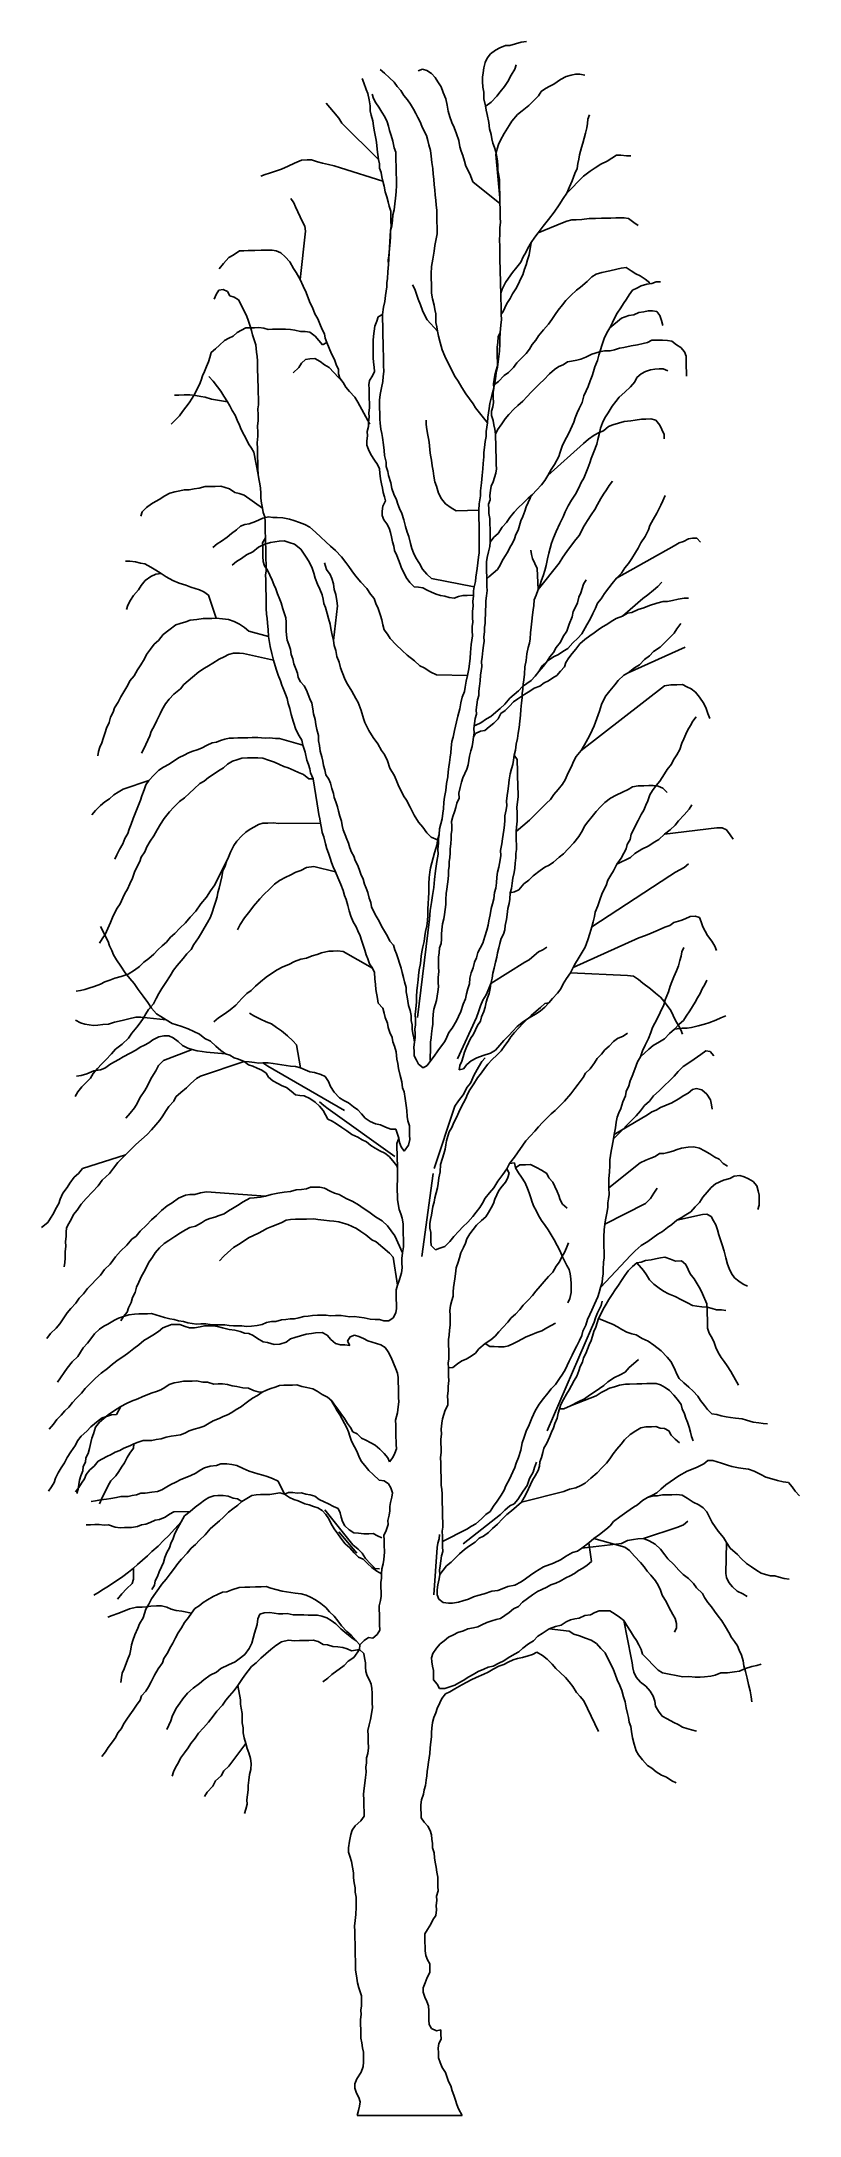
# Model space of a CAD drawing. Header units: metres. Extents: x -2 to 2.7, y 0 to 12.9.
import ezdxf

# ---------------------------------------------------------------- set-up
doc = ezdxf.new("R2010")
doc.units = ezdxf.units.M
doc.header["$LTSCALE"] = 0.2

msp = doc.modelspace()

# ---------------------------------------------------------------- linework, layer by layer
for p, q in [((1.019, 12.866), (1.051, 12.871)), ((0.795, 12.74), (0.807, 12.767)), ((0.807, 12.767), (0.829, 12.794)), ((0.829, 12.794), (0.86, 12.817)), ((0.86, 12.817), (0.886, 12.831)), ((0.886, 12.831), (0.922, 12.846)), ((0.922, 12.846), (0.948, 12.846)), ((0.948, 12.846), (0.984, 12.856)), ((0.984, 12.856), (1.019, 12.866)), ((0.042, 12.614), (0.032, 12.641)), ((0.056, 12.574), (0.042, 12.614)), ((0.17, 12.675), (0.143, 12.697)), ((0.202, 12.645), (0.17, 12.675)), ((0.23, 12.619), (0.202, 12.645)), ((0.248, 12.592), (0.23, 12.619)), ((0.407, 12.699), (0.38, 12.689)), ((0.434, 12.691), (0.407, 12.699)), ((0.461, 12.673), (0.434, 12.691)), ((0.484, 12.647), (0.461, 12.673)), ((0.502, 12.621), (0.484, 12.647)), ((0.521, 12.59), (0.502, 12.621)), ((0.779, 12.65), (0.783, 12.677)), ((0.779, 12.623), (0.779, 12.65)), ((0.78, 12.587), (0.779, 12.623)), ((0.783, 12.677), (0.786, 12.708)), ((0.786, 12.708), (0.795, 12.74)), ((0.914, 12.591), (0.936, 12.622)), ((0.936, 12.622), (0.957, 12.663)), ((0.957, 12.663), (0.979, 12.699)), ((0.979, 12.699), (0.987, 12.726)), ((1.222, 12.607), (1.262, 12.635)), ((1.262, 12.635), (1.297, 12.653)), ((1.297, 12.653), (1.328, 12.663)), ((1.328, 12.663), (1.355, 12.668)), ((1.355, 12.668), (1.382, 12.669)), ((1.382, 12.669), (1.413, 12.661)), ((-0.169, 12.461), (-0.192, 12.488)), ((0.066, 12.548), (0.056, 12.574)), ((0.076, 12.508), (0.066, 12.548)), ((0.081, 12.472), (0.076, 12.508)), ((0.102, 12.517), (0.093, 12.544)), ((0.116, 12.491), (0.102, 12.517)), ((0.135, 12.464), (0.116, 12.491)), ((0.271, 12.566), (0.248, 12.592)), ((0.29, 12.535), (0.271, 12.566)), ((0.313, 12.509), (0.29, 12.535)), ((0.331, 12.482), (0.313, 12.509)), ((0.535, 12.554), (0.521, 12.59)), ((0.55, 12.515), (0.535, 12.554)), ((0.56, 12.475), (0.55, 12.515)), ((0.786, 12.556), (0.78, 12.587)), ((0.787, 12.516), (0.786, 12.556)), ((0.797, 12.471), (0.787, 12.516)), ((0.801, 12.472), (0.832, 12.495)), ((0.832, 12.495), (0.867, 12.531)), ((0.867, 12.531), (0.888, 12.559)), ((0.888, 12.559), (0.914, 12.591)), ((1.065, 12.473), (1.1, 12.506)), ((1.1, 12.506), (1.126, 12.533)), ((1.126, 12.533), (1.143, 12.56)), ((1.143, 12.56), (1.17, 12.579)), ((1.17, 12.579), (1.196, 12.593)), ((1.196, 12.593), (1.222, 12.607)), ((-0.146, 12.435), (-0.169, 12.461)), ((-0.114, 12.396), (-0.146, 12.435)), ((-0.095, 12.365), (-0.114, 12.396)), ((0.134, 12.138), (-0.095, 12.365)), ((0.082, 12.441), (0.081, 12.472)), ((0.087, 12.414), (0.082, 12.441)), ((0.097, 12.378), (0.087, 12.414)), ((0.102, 12.347), (0.097, 12.378)), ((0.154, 12.433), (0.135, 12.464)), ((0.172, 12.403), (0.154, 12.433)), ((0.186, 12.372), (0.172, 12.403)), ((0.196, 12.345), (0.186, 12.372)), ((0.35, 12.452), (0.331, 12.482)), ((0.364, 12.425), (0.35, 12.452)), ((0.378, 12.399), (0.364, 12.425)), ((0.392, 12.372), (0.378, 12.399)), ((0.402, 12.346), (0.392, 12.372)), ((0.565, 12.439), (0.56, 12.475)), ((0.575, 12.403), (0.565, 12.439)), ((0.589, 12.368), (0.575, 12.403)), ((0.603, 12.337), (0.589, 12.368)), ((0.797, 12.468), (0.801, 12.472)), ((0.802, 12.445), (0.797, 12.471)), ((0.807, 12.418), (0.802, 12.445)), ((0.817, 12.369), (0.807, 12.418)), ((0.822, 12.329), (0.817, 12.369)), ((0.943, 12.35), (0.96, 12.377)), ((0.96, 12.377), (0.995, 12.418)), ((0.995, 12.418), (1.025, 12.441)), ((1.025, 12.441), (1.065, 12.473)), ((1.426, 12.335), (1.43, 12.362)), ((1.43, 12.362), (1.433, 12.389)), ((1.433, 12.389), (1.442, 12.416)), ((0.107, 12.321), (0.102, 12.347)), ((0.112, 12.289), (0.107, 12.321)), ((0.118, 12.258), (0.112, 12.289)), ((0.123, 12.227), (0.118, 12.258)), ((0.201, 12.318), (0.196, 12.345)), ((0.211, 12.287), (0.201, 12.318)), ((0.221, 12.252), (0.211, 12.287)), ((0.231, 12.212), (0.221, 12.252)), ((0.416, 12.315), (0.402, 12.346)), ((0.43, 12.288), (0.416, 12.315)), ((0.44, 12.257), (0.43, 12.288)), ((0.445, 12.23), (0.44, 12.257)), ((0.455, 12.195), (0.445, 12.23)), ((0.617, 12.297), (0.603, 12.337)), ((0.632, 12.257), (0.617, 12.297)), ((0.637, 12.217), (0.632, 12.257)), ((0.832, 12.293), (0.822, 12.329)), ((0.837, 12.267), (0.832, 12.293)), ((0.842, 12.24), (0.837, 12.267)), ((0.852, 12.213), (0.842, 12.24)), ((0.87, 12.205), (0.878, 12.232)), ((0.878, 12.232), (0.891, 12.259)), ((0.891, 12.259), (0.913, 12.3)), ((0.913, 12.3), (0.943, 12.35)), ((1.393, 12.213), (1.401, 12.24)), ((1.401, 12.24), (1.409, 12.272)), ((1.409, 12.272), (1.418, 12.303)), ((1.418, 12.303), (1.426, 12.335)), ((-0.389, 12.116), (-0.428, 12.097)), ((-0.344, 12.135), (-0.389, 12.116)), ((-0.309, 12.136), (-0.344, 12.135)), ((-0.282, 12.137), (-0.309, 12.136)), ((-0.246, 12.124), (-0.282, 12.137)), ((-0.214, 12.116), (-0.246, 12.124)), ((-0.178, 12.108), (-0.214, 12.116)), ((-0.142, 12.1), (-0.178, 12.108)), ((-0.102, 12.087), (-0.142, 12.1)), ((0.124, 12.2), (0.123, 12.227)), ((0.129, 12.169), (0.124, 12.2)), ((0.134, 12.138), (0.129, 12.169)), ((0.139, 12.111), (0.134, 12.138)), ((0.14, 12.084), (0.139, 12.111)), ((0.24, 12.185), (0.231, 12.212)), ((0.241, 12.158), (0.24, 12.185)), ((0.241, 12.132), (0.241, 12.158)), ((0.242, 12.1), (0.241, 12.132)), ((0.243, 12.056), (0.242, 12.1)), ((0.46, 12.159), (0.455, 12.195)), ((0.465, 12.119), (0.46, 12.159)), ((0.471, 12.083), (0.465, 12.119)), ((0.647, 12.191), (0.637, 12.217)), ((0.656, 12.164), (0.647, 12.191)), ((0.666, 12.128), (0.656, 12.164)), ((0.676, 12.097), (0.666, 12.128)), ((0.862, 12.187), (0.852, 12.213)), ((0.862, 12.169), (0.87, 12.205)), ((0.867, 12.156), (0.862, 12.187)), ((0.886, 11.901), (0.862, 12.169)), ((0.872, 12.129), (0.867, 12.156)), ((0.873, 12.102), (0.872, 12.129)), ((0.873, 12.071), (0.873, 12.102)), ((1.365, 12.083), (1.369, 12.114)), ((1.369, 12.114), (1.377, 12.141)), ((1.377, 12.141), (1.381, 12.168)), ((1.381, 12.168), (1.393, 12.213)), ((1.477, 12.086), (1.512, 12.109)), ((1.512, 12.109), (1.552, 12.128)), ((1.552, 12.128), (1.582, 12.146)), ((1.582, 12.146), (1.609, 12.165)), ((1.609, 12.165), (1.636, 12.165)), ((1.636, 12.165), (1.671, 12.162)), ((1.671, 12.162), (1.698, 12.162)), ((-0.57, 12.045), (-0.597, 12.035)), ((-0.544, 12.054), (-0.57, 12.045)), ((-0.513, 12.064), (-0.544, 12.054)), ((-0.468, 12.078), (-0.513, 12.064)), ((-0.428, 12.097), (-0.468, 12.078)), ((0.16, 12.004), (-0.102, 12.087)), ((0.149, 12.058), (0.14, 12.084)), ((0.154, 12.031), (0.149, 12.058)), ((0.16, 12.004), (0.154, 12.031)), ((0.169, 11.973), (0.16, 12.004)), ((0.175, 11.938), (0.169, 11.973)), ((0.242, 11.939), (0.245, 11.98)), ((0.244, 12.015), (0.243, 12.056)), ((0.245, 11.98), (0.244, 12.015)), ((0.472, 12.048), (0.471, 12.083)), ((0.477, 12.017), (0.472, 12.048)), ((0.478, 11.981), (0.477, 12.017)), ((0.483, 11.95), (0.478, 11.981)), ((0.69, 12.071), (0.676, 12.097)), ((0.704, 12.04), (0.69, 12.071)), ((0.719, 12), (0.704, 12.04)), ((0.887, 11.866), (0.719, 12)), ((0.879, 12.04), (0.873, 12.071)), ((0.884, 12.013), (0.879, 12.04)), ((0.884, 11.986), (0.884, 12.013)), ((0.886, 11.901), (0.884, 11.986)), ((1.302, 11.929), (1.406, 12.035)), ((1.318, 11.97), (1.335, 12.006)), ((1.335, 12.006), (1.352, 12.051)), ((1.352, 12.051), (1.365, 12.083)), ((1.406, 12.035), (1.446, 12.067)), ((1.446, 12.067), (1.477, 12.086)), ((-0.392, 11.87), (-0.41, 11.897)), ((-0.382, 11.844), (-0.392, 11.87)), ((-0.368, 11.813), (-0.382, 11.844)), ((0.184, 11.907), (0.175, 11.938)), ((0.194, 11.876), (0.184, 11.907)), ((0.199, 11.849), (0.194, 11.876)), ((0.209, 11.818), (0.199, 11.849)), ((0.231, 11.827), (0.235, 11.863)), ((0.235, 11.863), (0.238, 11.899)), ((0.238, 11.899), (0.242, 11.939)), ((0.484, 11.918), (0.483, 11.95)), ((0.489, 11.887), (0.484, 11.918)), ((0.49, 11.856), (0.489, 11.887)), ((0.495, 11.825), (0.49, 11.856)), ((0.887, 11.866), (0.886, 11.901)), ((0.888, 11.834), (0.887, 11.866)), ((1.224, 11.811), (1.254, 11.857)), ((1.254, 11.857), (1.28, 11.897)), ((1.28, 11.897), (1.302, 11.929)), ((1.302, 11.929), (1.318, 11.97)), ((-0.354, 11.782), (-0.368, 11.813)), ((-0.34, 11.755), (-0.354, 11.782)), ((-0.325, 11.724), (-0.34, 11.755)), ((-0.32, 11.693), (-0.325, 11.724)), ((0.207, 11.697), (0.216, 11.728)), ((0.207, 11.697), (0.211, 11.724)), ((0.21, 11.782), (0.209, 11.818)), ((0.21, 11.755), (0.21, 11.782)), ((0.211, 11.724), (0.21, 11.755)), ((0.216, 11.728), (0.219, 11.76)), ((0.219, 11.76), (0.223, 11.796)), ((0.223, 11.796), (0.231, 11.827)), ((0.496, 11.784), (0.495, 11.825)), ((0.496, 11.758), (0.496, 11.784)), ((0.498, 11.713), (0.496, 11.758)), ((0.498, 11.677), (0.498, 11.713)), ((0.887, 11.714), (0.89, 11.749)), ((0.887, 11.678), (0.887, 11.714)), ((0.889, 11.807), (0.888, 11.834)), ((0.889, 11.776), (0.889, 11.807)), ((0.89, 11.749), (0.889, 11.776)), ((1.124, 11.684), (1.275, 11.745)), ((1.124, 11.684), (1.155, 11.724)), ((1.155, 11.724), (1.189, 11.766)), ((1.189, 11.766), (1.224, 11.811)), ((1.275, 11.745), (1.301, 11.755)), ((1.301, 11.755), (1.332, 11.765)), ((1.332, 11.765), (1.359, 11.765)), ((1.359, 11.765), (1.395, 11.766)), ((1.395, 11.766), (1.44, 11.772)), ((1.44, 11.772), (1.48, 11.773)), ((1.48, 11.773), (1.516, 11.774)), ((1.516, 11.774), (1.547, 11.774)), ((1.547, 11.774), (1.574, 11.775)), ((1.574, 11.775), (1.605, 11.776)), ((1.605, 11.776), (1.632, 11.776)), ((1.632, 11.776), (1.658, 11.777)), ((1.658, 11.777), (1.685, 11.773)), ((1.685, 11.773), (1.717, 11.747)), ((1.717, 11.747), (1.745, 11.73)), ((-0.353, 11.393), (-0.32, 11.693)), ((0.195, 11.487), (0.207, 11.697)), ((0.198, 11.54), (0.201, 11.585)), ((0.201, 11.585), (0.205, 11.625)), ((0.205, 11.625), (0.208, 11.661)), ((0.208, 11.661), (0.207, 11.697)), ((0.479, 11.569), (0.482, 11.605)), ((0.482, 11.605), (0.49, 11.646)), ((0.49, 11.646), (0.498, 11.677)), ((0.884, 11.637), (0.887, 11.678)), ((0.885, 11.602), (0.884, 11.637)), ((0.886, 11.561), (0.885, 11.602)), ((1.047, 11.561), (1.059, 11.588)), ((1.059, 11.588), (1.081, 11.624)), ((1.081, 11.624), (1.069, 11.548)), ((1.081, 11.624), (1.103, 11.656)), ((1.103, 11.656), (1.124, 11.684)), ((-0.829, 11.493), (-0.856, 11.461)), ((-0.795, 11.53), (-0.829, 11.493)), ((-0.768, 11.544), (-0.795, 11.53)), ((-0.729, 11.571), (-0.768, 11.544)), ((-0.702, 11.572), (-0.729, 11.571)), ((-0.675, 11.573), (-0.702, 11.572)), ((-0.635, 11.574), (-0.675, 11.573)), ((-0.594, 11.575), (-0.635, 11.574)), ((-0.559, 11.576), (-0.594, 11.575)), ((-0.527, 11.576), (-0.559, 11.576)), ((-0.501, 11.572), (-0.527, 11.576)), ((-0.473, 11.56), (-0.501, 11.572)), ((-0.446, 11.534), (-0.473, 11.56)), ((-0.418, 11.503), (-0.446, 11.534)), ((-0.395, 11.463), (-0.418, 11.503)), ((-0.377, 11.437), (-0.395, 11.463)), ((0.191, 11.442), (0.195, 11.487)), ((0.194, 11.513), (0.198, 11.54)), ((0.195, 11.487), (0.194, 11.513)), ((0.46, 11.43), (0.463, 11.475)), ((0.463, 11.475), (0.471, 11.52)), ((0.471, 11.52), (0.479, 11.569)), ((0.887, 11.53), (0.886, 11.561)), ((0.887, 11.503), (0.887, 11.53)), ((0.888, 11.468), (0.887, 11.503)), ((0.889, 11.432), (0.888, 11.468)), ((0.965, 11.438), (0.991, 11.47)), ((0.991, 11.47), (1.017, 11.502)), ((1.017, 11.502), (1.03, 11.534)), ((1.04, 11.458), (1.028, 11.422)), ((1.03, 11.534), (1.047, 11.561)), ((1.049, 11.485), (1.04, 11.458)), ((1.057, 11.516), (1.049, 11.485)), ((1.069, 11.548), (1.057, 11.516)), ((1.568, 11.448), (1.613, 11.458)), ((1.613, 11.458), (1.639, 11.464)), ((1.639, 11.464), (1.67, 11.469)), ((1.67, 11.469), (1.702, 11.447)), ((-0.857, 11.327), (-0.874, 11.3)), ((-0.83, 11.332), (-0.857, 11.327)), ((-0.803, 11.319), (-0.83, 11.332)), ((-0.353, 11.393), (-0.377, 11.437)), ((-0.334, 11.353), (-0.353, 11.393)), ((-0.315, 11.313), (-0.334, 11.353)), ((0.181, 11.321), (0.185, 11.348)), ((0.184, 11.374), (0.188, 11.401)), ((0.185, 11.348), (0.184, 11.374)), ((0.188, 11.401), (0.191, 11.442)), ((0.359, 11.334), (0.345, 11.361)), ((0.369, 11.303), (0.359, 11.334)), ((0.46, 11.399), (0.46, 11.43)), ((0.461, 11.368), (0.46, 11.399)), ((0.462, 11.337), (0.461, 11.368)), ((0.463, 11.31), (0.462, 11.337)), ((0.89, 11.396), (0.889, 11.432)), ((0.891, 11.356), (0.89, 11.396)), ((0.892, 11.316), (0.891, 11.356)), ((0.892, 11.31), (0.9, 11.334)), ((0.9, 11.334), (0.922, 11.375)), ((0.922, 11.375), (0.939, 11.402)), ((0.939, 11.402), (0.965, 11.438)), ((0.985, 11.336), (0.964, 11.304)), ((1.002, 11.368), (0.985, 11.336)), ((1.015, 11.395), (1.002, 11.368)), ((1.028, 11.422), (1.015, 11.395)), ((1.326, 11.295), (1.361, 11.327)), ((1.361, 11.327), (1.387, 11.346)), ((1.387, 11.346), (1.427, 11.382)), ((1.427, 11.382), (1.457, 11.41)), ((1.457, 11.41), (1.484, 11.428)), ((1.484, 11.428), (1.519, 11.438)), ((1.519, 11.438), (1.568, 11.448)), ((1.688, 11.299), (1.71, 11.327)), ((1.702, 11.447), (1.73, 11.43)), ((1.71, 11.327), (1.736, 11.341)), ((1.73, 11.43), (1.757, 11.417)), ((1.736, 11.341), (1.763, 11.355)), ((1.757, 11.417), (1.788, 11.396)), ((1.763, 11.355), (1.798, 11.365)), ((1.788, 11.396), (1.816, 11.374)), ((1.798, 11.365), (1.829, 11.37)), ((1.829, 11.37), (1.856, 11.379)), ((1.856, 11.379), (1.883, 11.38)), ((-0.874, 11.3), (-0.887, 11.272)), ((-0.789, 11.293), (-0.803, 11.319)), ((-0.762, 11.284), (-0.789, 11.293)), ((-0.735, 11.267), (-0.762, 11.284)), ((-0.721, 11.241), (-0.735, 11.267)), ((-0.702, 11.201), (-0.721, 11.241)), ((-0.688, 11.174), (-0.702, 11.201)), ((-0.301, 11.273), (-0.315, 11.313)), ((-0.291, 11.247), (-0.301, 11.273)), ((-0.277, 11.22), (-0.291, 11.247)), ((-0.263, 11.18), (-0.277, 11.22)), ((0.157, 11.177), (0.165, 11.222)), ((0.165, 11.222), (0.173, 11.258)), ((0.173, 11.258), (0.177, 11.294)), ((0.177, 11.294), (0.181, 11.321)), ((0.379, 11.272), (0.369, 11.303)), ((0.393, 11.237), (0.379, 11.272)), ((0.407, 11.201), (0.393, 11.237)), ((0.421, 11.17), (0.407, 11.201)), ((0.468, 11.274), (0.463, 11.31)), ((0.478, 11.234), (0.468, 11.274)), ((0.483, 11.207), (0.478, 11.234)), ((0.488, 11.181), (0.483, 11.207)), ((0.893, 11.271), (0.892, 11.316)), ((0.894, 11.235), (0.893, 11.271)), ((0.894, 11.204), (0.894, 11.235)), ((0.895, 11.177), (0.894, 11.204)), ((0.916, 11.218), (0.904, 11.191)), ((0.929, 11.245), (0.916, 11.218)), ((0.951, 11.277), (0.929, 11.245)), ((0.964, 11.304), (0.951, 11.277)), ((1.23, 11.176), (1.248, 11.204)), ((1.248, 11.204), (1.274, 11.236)), ((1.274, 11.236), (1.295, 11.263)), ((1.295, 11.263), (1.326, 11.295)), ((1.615, 11.186), (1.636, 11.218)), ((1.636, 11.218), (1.654, 11.245)), ((1.654, 11.245), (1.671, 11.272)), ((1.671, 11.272), (1.688, 11.299)), ((1.78, 11.194), (1.807, 11.199)), ((1.807, 11.199), (1.833, 11.2)), ((1.833, 11.2), (1.86, 11.196)), ((-0.717, 11.08), (-0.743, 11.066)), ((-0.69, 11.094), (-0.717, 11.08)), ((-0.663, 11.095), (-0.69, 11.094)), ((-0.678, 11.148), (-0.688, 11.174)), ((-0.668, 11.117), (-0.678, 11.148)), ((-0.654, 11.077), (-0.668, 11.117)), ((-0.636, 11.095), (-0.663, 11.095)), ((-0.649, 11.05), (-0.654, 11.077)), ((-0.61, 11.096), (-0.636, 11.095)), ((-0.578, 11.092), (-0.61, 11.096)), ((-0.551, 11.084), (-0.578, 11.092)), ((-0.524, 11.085), (-0.551, 11.084)), ((-0.489, 11.085), (-0.524, 11.085)), ((-0.444, 11.086), (-0.489, 11.085)), ((-0.413, 11.083), (-0.444, 11.086)), ((-0.386, 11.079), (-0.413, 11.083)), ((-0.35, 11.071), (-0.386, 11.079)), ((-0.323, 11.072), (-0.35, 11.071)), ((-0.292, 11.068), (-0.323, 11.072)), ((-0.244, 11.149), (-0.263, 11.18)), ((-0.23, 11.119), (-0.244, 11.149)), ((-0.216, 11.083), (-0.23, 11.119)), ((-0.202, 11.057), (-0.216, 11.083)), ((0.106, 11.073), (0.103, 11.042)), ((0.11, 11.104), (0.106, 11.073)), ((0.123, 11.136), (0.11, 11.104)), ((0.131, 11.163), (0.123, 11.136)), ((0.157, 11.177), (0.131, 11.163)), ((0.158, 11.141), (0.157, 11.177)), ((0.159, 11.11), (0.158, 11.141)), ((0.16, 11.079), (0.159, 11.11)), ((0.161, 11.043), (0.16, 11.079)), ((0.435, 11.144), (0.421, 11.17)), ((0.5, 11.074), (0.435, 11.144)), ((0.489, 11.154), (0.488, 11.181)), ((0.489, 11.127), (0.489, 11.154)), ((0.495, 11.1), (0.489, 11.127)), ((0.5, 11.074), (0.495, 11.1)), ((0.505, 11.043), (0.5, 11.074)), ((0.889, 11.065), (0.892, 11.11)), ((0.892, 11.11), (0.896, 11.146)), ((0.904, 11.191), (0.895, 11.178)), ((0.896, 11.146), (0.895, 11.177)), ((1.126, 11.044), (1.157, 11.081)), ((1.157, 11.081), (1.187, 11.117)), ((1.187, 11.117), (1.209, 11.145)), ((1.209, 11.145), (1.23, 11.176)), ((1.551, 11.063), (1.568, 11.095)), ((1.568, 11.095), (1.642, 11.155)), ((1.568, 11.095), (1.585, 11.127)), ((1.585, 11.127), (1.598, 11.154)), ((1.598, 11.154), (1.615, 11.186)), ((1.642, 11.155), (1.687, 11.17)), ((1.687, 11.17), (1.718, 11.175)), ((1.718, 11.175), (1.749, 11.189)), ((1.749, 11.189), (1.78, 11.194)), ((1.86, 11.196), (1.879, 11.17)), ((1.879, 11.17), (1.889, 11.139)), ((1.889, 11.139), (1.898, 11.108)), ((-0.905, 10.941), (-0.914, 10.91)), ((-0.879, 10.964), (-0.905, 10.941)), ((-0.853, 10.987), (-0.879, 10.964)), ((-0.822, 11.015), (-0.853, 10.987)), ((-0.796, 11.029), (-0.822, 11.015)), ((-0.769, 11.043), (-0.796, 11.029)), ((-0.743, 11.066), (-0.769, 11.043)), ((-0.639, 11.019), (-0.649, 11.05)), ((-0.629, 10.988), (-0.639, 11.019)), ((-0.624, 10.944), (-0.629, 10.988)), ((-0.619, 10.917), (-0.624, 10.944)), ((-0.26, 11.042), (-0.292, 11.068)), ((-0.237, 11.016), (-0.26, 11.042)), ((-0.214, 10.989), (-0.237, 11.016)), ((-0.187, 11.003), (-0.214, 10.989)), ((-0.197, 11.03), (-0.202, 11.057)), ((-0.187, 11.003), (-0.197, 11.03)), ((-0.173, 10.968), (-0.187, 11.003)), ((-0.159, 10.932), (-0.173, 10.968)), ((0.103, 11.042), (0.099, 11.015)), ((0.099, 11.015), (0.099, 10.988)), ((0.099, 10.988), (0.1, 10.961)), ((0.1, 10.961), (0.101, 10.934)), ((0.162, 11.003), (0.161, 11.043)), ((0.163, 10.963), (0.162, 11.003)), ((0.164, 10.918), (0.163, 10.963)), ((0.515, 11.003), (0.505, 11.043)), ((0.529, 10.958), (0.515, 11.003)), ((0.544, 10.918), (0.529, 10.958)), ((0.873, 11.002), (0.869, 10.975)), ((0.869, 10.975), (0.87, 10.94)), ((0.876, 11.038), (0.873, 11.002)), ((0.889, 11.065), (0.876, 11.038)), ((0.879, 10.917), (0.883, 10.949)), ((0.883, 10.949), (0.886, 10.994)), ((0.885, 11.025), (0.889, 11.065)), ((0.886, 10.994), (0.885, 11.025)), ((1.049, 10.935), (1.07, 10.962)), ((1.07, 10.962), (1.087, 10.99)), ((1.087, 10.99), (1.109, 11.017)), ((1.109, 11.017), (1.126, 11.044)), ((1.456, 10.931), (1.504, 10.946)), ((1.5, 10.924), (1.509, 10.951)), ((1.504, 10.946), (1.536, 10.951)), ((1.509, 10.951), (1.521, 10.991)), ((1.521, 10.991), (1.534, 11.027)), ((1.534, 11.027), (1.551, 11.063)), ((1.536, 10.951), (1.571, 10.952)), ((1.571, 10.952), (1.598, 10.957)), ((1.598, 10.957), (1.629, 10.967)), ((1.629, 10.967), (1.656, 10.972)), ((1.656, 10.972), (1.7, 10.982)), ((1.7, 10.982), (1.74, 10.988)), ((1.74, 10.988), (1.776, 10.997)), ((1.776, 10.997), (1.803, 11.003)), ((1.803, 11.003), (1.829, 11.017)), ((1.829, 11.017), (1.865, 11.017)), ((1.865, 11.017), (1.896, 11.018)), ((1.896, 11.018), (1.927, 11.015)), ((1.927, 11.015), (1.954, 11.011)), ((1.954, 11.011), (1.982, 10.989)), ((1.982, 10.989), (2.009, 10.972)), ((2.009, 10.972), (2.032, 10.946)), ((2.032, 10.946), (2.042, 10.919)), ((-0.947, 10.824), (-0.96, 10.797)), ((-0.935, 10.855), (-0.947, 10.824)), ((-0.922, 10.883), (-0.935, 10.855)), ((-0.914, 10.91), (-0.922, 10.883)), ((-0.618, 10.89), (-0.619, 10.917)), ((-0.617, 10.863), (-0.618, 10.89)), ((-0.617, 10.827), (-0.617, 10.863)), ((-0.616, 10.796), (-0.617, 10.827)), ((-0.362, 10.847), (-0.397, 10.815)), ((-0.345, 10.874), (-0.362, 10.847)), ((-0.319, 10.897), (-0.345, 10.874)), ((-0.292, 10.902), (-0.319, 10.897)), ((-0.261, 10.903), (-0.292, 10.902)), ((-0.229, 10.886), (-0.261, 10.903)), ((-0.202, 10.864), (-0.229, 10.886)), ((-0.174, 10.847), (-0.202, 10.864)), ((-0.087, 10.755), (-0.174, 10.847)), ((-0.14, 10.897), (-0.159, 10.932)), ((-0.13, 10.866), (-0.14, 10.897)), ((-0.116, 10.835), (-0.13, 10.866)), ((-0.115, 10.808), (-0.116, 10.835)), ((0.108, 10.823), (0.095, 10.796)), ((0.101, 10.934), (0.101, 10.907)), ((0.101, 10.907), (0.102, 10.881)), ((0.102, 10.881), (0.107, 10.85)), ((0.107, 10.85), (0.108, 10.823)), ((0.162, 10.793), (0.166, 10.824)), ((0.164, 10.891), (0.164, 10.918)), ((0.165, 10.86), (0.164, 10.891)), ((0.166, 10.824), (0.165, 10.86)), ((0.562, 10.883), (0.544, 10.918)), ((0.577, 10.852), (0.562, 10.883)), ((0.595, 10.817), (0.577, 10.852)), ((0.609, 10.79), (0.595, 10.817)), ((0.863, 10.832), (0.855, 10.801)), ((0.86, 10.778), (0.864, 10.814)), ((0.872, 10.859), (0.863, 10.832)), ((0.864, 10.814), (0.872, 10.85)), ((0.87, 10.94), (0.87, 10.913)), ((0.87, 10.913), (0.871, 10.886)), ((0.871, 10.886), (0.872, 10.859)), ((0.872, 10.85), (0.875, 10.886)), ((0.875, 10.886), (0.879, 10.917)), ((0.913, 10.798), (0.94, 10.816)), ((0.94, 10.816), (0.97, 10.848)), ((0.97, 10.848), (0.992, 10.876)), ((0.992, 10.876), (1.018, 10.903)), ((1.018, 10.903), (1.049, 10.935)), ((1.195, 10.809), (1.225, 10.836)), ((1.225, 10.836), (1.252, 10.855)), ((1.252, 10.855), (1.278, 10.865)), ((1.278, 10.865), (1.305, 10.883)), ((1.305, 10.883), (1.331, 10.888)), ((1.331, 10.888), (1.363, 10.893)), ((1.363, 10.893), (1.389, 10.899)), ((1.389, 10.899), (1.42, 10.913)), ((1.42, 10.913), (1.456, 10.931)), ((1.459, 10.797), (1.467, 10.824)), ((1.467, 10.824), (1.475, 10.851)), ((1.475, 10.851), (1.492, 10.892)), ((1.492, 10.892), (1.5, 10.924)), ((1.763, 10.809), (1.789, 10.823)), ((1.789, 10.823), (1.82, 10.833)), ((1.82, 10.833), (1.847, 10.838)), ((1.847, 10.838), (1.874, 10.839)), ((1.874, 10.839), (1.9, 10.839)), ((1.9, 10.839), (1.928, 10.827)), ((2.042, 10.919), (2.042, 10.883)), ((2.042, 10.883), (2.043, 10.852)), ((2.043, 10.852), (2.044, 10.821)), ((2.044, 10.821), (2.045, 10.794)), ((-1.007, 10.684), (-1.024, 10.657)), ((-0.994, 10.711), (-1.007, 10.684)), ((-0.977, 10.743), (-0.994, 10.711)), ((-0.968, 10.77), (-0.977, 10.743)), ((-0.96, 10.797), (-0.968, 10.77)), ((-0.892, 10.763), (-0.92, 10.793)), ((-0.865, 10.728), (-0.892, 10.763)), ((-0.846, 10.701), (-0.865, 10.728)), ((-0.827, 10.67), (-0.846, 10.701)), ((-0.615, 10.769), (-0.616, 10.796)), ((-0.614, 10.729), (-0.615, 10.769)), ((-0.613, 10.698), (-0.614, 10.729)), ((-0.612, 10.649), (-0.613, 10.698)), ((-0.106, 10.782), (-0.115, 10.808)), ((-0.087, 10.755), (-0.106, 10.782)), ((-0.069, 10.725), (-0.087, 10.755)), ((-0.046, 10.698), (-0.069, 10.725)), ((-0.013, 10.663), (-0.046, 10.698)), ((0.078, 10.768), (0.074, 10.741)), ((0.074, 10.741), (0.075, 10.715)), ((0.075, 10.715), (0.075, 10.688)), ((0.075, 10.688), (0.076, 10.657)), ((0.095, 10.796), (0.078, 10.768)), ((0.143, 10.68), (0.151, 10.721)), ((0.151, 10.721), (0.159, 10.761)), ((0.159, 10.761), (0.162, 10.793)), ((0.628, 10.764), (0.609, 10.79)), ((0.651, 10.724), (0.628, 10.764)), ((0.675, 10.684), (0.651, 10.724)), ((0.698, 10.654), (0.675, 10.684)), ((0.836, 10.675), (0.844, 10.706)), ((0.844, 10.706), (0.852, 10.742)), ((0.848, 10.72), (0.844, 10.693)), ((0.844, 10.693), (0.845, 10.662)), ((0.851, 10.774), (0.847, 10.747)), ((0.847, 10.747), (0.848, 10.72)), ((0.855, 10.801), (0.851, 10.774)), ((0.852, 10.742), (0.86, 10.778)), ((0.852, 10.742), (0.878, 10.761)), ((0.878, 10.761), (0.913, 10.798)), ((1.055, 10.667), (1.081, 10.694)), ((1.081, 10.694), (1.107, 10.722)), ((1.107, 10.722), (1.134, 10.749)), ((1.134, 10.749), (1.16, 10.772)), ((1.16, 10.772), (1.195, 10.809)), ((1.408, 10.671), (1.421, 10.703)), ((1.421, 10.703), (1.434, 10.73)), ((1.434, 10.73), (1.446, 10.766)), ((1.446, 10.766), (1.459, 10.797)), ((1.627, 10.663), (1.662, 10.695)), ((1.662, 10.695), (1.697, 10.727)), ((1.697, 10.727), (1.723, 10.759)), ((1.723, 10.759), (1.736, 10.786)), ((1.736, 10.786), (1.763, 10.809)), ((-1.105, 10.677), (-1.132, 10.676)), ((-1.073, 10.678), (-1.105, 10.677)), ((-1.084, 10.575), (-1.102, 10.547)), ((-1.063, 10.602), (-1.084, 10.575)), ((-1.038, 10.679), (-1.073, 10.678)), ((-1.041, 10.629), (-1.063, 10.602)), ((-1.024, 10.657), (-1.041, 10.629)), ((-1.002, 10.675), (-1.038, 10.679)), ((-0.97, 10.667), (-1.002, 10.675)), ((-0.943, 10.663), (-0.97, 10.667)), ((-0.903, 10.651), (-0.943, 10.663)), ((-0.804, 10.635), (-0.903, 10.651)), ((-0.804, 10.635), (-0.827, 10.67)), ((-0.79, 10.609), (-0.804, 10.635)), ((-0.776, 10.582), (-0.79, 10.609)), ((-0.757, 10.551), (-0.776, 10.582)), ((-0.615, 10.591), (-0.611, 10.617)), ((-0.614, 10.555), (-0.615, 10.591)), ((-0.614, 10.519), (-0.614, 10.555)), ((-0.611, 10.617), (-0.612, 10.649)), ((0.005, 10.632), (-0.013, 10.663)), ((0.08, 10.496), (0.005, 10.632)), ((0.078, 10.598), (0.074, 10.567)), ((0.074, 10.567), (0.075, 10.54)), ((0.076, 10.657), (0.077, 10.625)), ((0.077, 10.625), (0.078, 10.598)), ((0.139, 10.645), (0.143, 10.68)), ((0.14, 10.595), (0.139, 10.645)), ((0.141, 10.564), (0.14, 10.595)), ((0.142, 10.528), (0.141, 10.564)), ((0.721, 10.623), (0.698, 10.654)), ((0.735, 10.597), (0.721, 10.623)), ((0.809, 10.504), (0.735, 10.597)), ((0.812, 10.54), (0.816, 10.567)), ((0.816, 10.567), (0.82, 10.594)), ((0.82, 10.594), (0.824, 10.625)), ((0.824, 10.625), (0.836, 10.675)), ((0.842, 10.604), (0.834, 10.577)), ((0.834, 10.577), (0.834, 10.55)), ((0.846, 10.631), (0.842, 10.604)), ((0.845, 10.662), (0.846, 10.631)), ((0.92, 10.529), (0.941, 10.557)), ((0.941, 10.557), (0.972, 10.589)), ((0.972, 10.589), (0.998, 10.612)), ((0.998, 10.612), (1.029, 10.639)), ((1.029, 10.639), (1.055, 10.667)), ((1.353, 10.536), (1.366, 10.567)), ((1.366, 10.567), (1.379, 10.594)), ((1.379, 10.594), (1.396, 10.63)), ((1.396, 10.63), (1.408, 10.671)), ((1.537, 10.536), (1.558, 10.567)), ((1.558, 10.567), (1.584, 10.608)), ((1.584, 10.608), (1.606, 10.636)), ((1.606, 10.636), (1.627, 10.663)), ((-1.128, 10.52), (-1.154, 10.497)), ((-1.102, 10.547), (-1.128, 10.52)), ((-0.743, 10.52), (-0.757, 10.551)), ((-0.729, 10.489), (-0.743, 10.52)), ((-0.719, 10.463), (-0.729, 10.489)), ((-0.701, 10.427), (-0.719, 10.463)), ((-0.687, 10.401), (-0.701, 10.427)), ((-0.617, 10.483), (-0.614, 10.519)), ((-0.616, 10.447), (-0.617, 10.483)), ((-0.616, 10.421), (-0.616, 10.447)), ((0.071, 10.482), (0.063, 10.451)), ((0.063, 10.451), (0.064, 10.424)), ((0.075, 10.54), (0.071, 10.509)), ((0.071, 10.509), (0.071, 10.482)), ((0.143, 10.502), (0.142, 10.528)), ((0.148, 10.466), (0.143, 10.502)), ((0.153, 10.439), (0.148, 10.466)), ((0.158, 10.413), (0.153, 10.439)), ((0.429, 10.495), (0.428, 10.522)), ((0.434, 10.464), (0.429, 10.495)), ((0.439, 10.428), (0.434, 10.464)), ((0.445, 10.397), (0.439, 10.428)), ((0.801, 10.451), (0.805, 10.477)), ((0.802, 10.419), (0.801, 10.451)), ((0.805, 10.477), (0.809, 10.504)), ((0.809, 10.504), (0.812, 10.54)), ((0.834, 10.55), (0.844, 10.519)), ((0.844, 10.519), (0.849, 10.492)), ((0.849, 10.492), (0.854, 10.465)), ((0.854, 10.465), (0.86, 10.434)), ((0.86, 10.434), (0.872, 10.461)), ((0.86, 10.434), (0.86, 10.407)), ((0.872, 10.461), (0.898, 10.498)), ((0.898, 10.498), (0.92, 10.529)), ((1.29, 10.395), (1.311, 10.432)), ((1.311, 10.432), (1.324, 10.463)), ((1.324, 10.463), (1.345, 10.509)), ((1.345, 10.509), (1.353, 10.536)), ((1.437, 10.403), (1.472, 10.427)), ((1.472, 10.427), (1.503, 10.445)), ((1.495, 10.4), (1.503, 10.432)), ((1.503, 10.432), (1.511, 10.472)), ((1.503, 10.445), (1.53, 10.455)), ((1.511, 10.472), (1.524, 10.504)), ((1.524, 10.504), (1.537, 10.536)), ((1.53, 10.455), (1.56, 10.482)), ((1.56, 10.482), (1.587, 10.492)), ((1.587, 10.492), (1.622, 10.502)), ((1.622, 10.502), (1.658, 10.512)), ((1.658, 10.512), (1.698, 10.517)), ((1.698, 10.517), (1.725, 10.522)), ((1.725, 10.522), (1.765, 10.528)), ((1.765, 10.528), (1.792, 10.528)), ((1.792, 10.528), (1.823, 10.529)), ((1.823, 10.529), (1.854, 10.521)), ((1.854, 10.521), (1.878, 10.49)), ((1.878, 10.49), (1.892, 10.464)), ((1.892, 10.464), (1.906, 10.433)), ((1.906, 10.433), (1.906, 10.406)), ((-0.673, 10.374), (-0.687, 10.401)), ((-0.654, 10.348), (-0.673, 10.374)), ((-0.64, 10.322), (-0.654, 10.348)), ((-0.614, 10.184), (-0.64, 10.322)), ((-0.619, 10.38), (-0.616, 10.421)), ((-0.618, 10.345), (-0.619, 10.38)), ((-0.618, 10.318), (-0.618, 10.345)), ((-0.617, 10.291), (-0.618, 10.318)), ((0.064, 10.424), (0.06, 10.392)), ((0.06, 10.392), (0.061, 10.366)), ((0.061, 10.366), (0.07, 10.339)), ((0.07, 10.339), (0.085, 10.308)), ((0.085, 10.308), (0.108, 10.273)), ((0.164, 10.368), (0.158, 10.413)), ((0.169, 10.332), (0.164, 10.368)), ((0.17, 10.301), (0.169, 10.332)), ((0.18, 10.261), (0.17, 10.301)), ((0.45, 10.366), (0.445, 10.397)), ((0.451, 10.335), (0.45, 10.366)), ((0.456, 10.304), (0.451, 10.335)), ((0.461, 10.272), (0.456, 10.304)), ((0.786, 10.321), (0.79, 10.352)), ((0.787, 10.294), (0.786, 10.321)), ((0.79, 10.352), (0.794, 10.388)), ((0.794, 10.388), (0.802, 10.419)), ((0.86, 10.407), (0.861, 10.38)), ((0.861, 10.38), (0.861, 10.354)), ((0.861, 10.354), (0.862, 10.327)), ((0.862, 10.327), (0.863, 10.3)), ((0.863, 10.3), (0.863, 10.273)), ((1.183, 10.178), (1.406, 10.376)), ((1.252, 10.296), (1.26, 10.323)), ((1.26, 10.323), (1.273, 10.359)), ((1.273, 10.359), (1.29, 10.395)), ((1.406, 10.376), (1.437, 10.403)), ((1.453, 10.283), (1.47, 10.324)), ((1.47, 10.324), (1.487, 10.373)), ((1.487, 10.373), (1.495, 10.4)), ((-0.616, 10.26), (-0.617, 10.291)), ((-0.615, 10.219), (-0.616, 10.26)), ((-0.614, 10.184), (-0.615, 10.219)), ((-0.609, 10.157), (-0.614, 10.184)), ((0.108, 10.273), (0.126, 10.246)), ((0.126, 10.246), (0.14, 10.22)), ((0.14, 10.22), (0.141, 10.193)), ((0.141, 10.193), (0.146, 10.157)), ((0.18, 10.234), (0.18, 10.261)), ((0.19, 10.203), (0.18, 10.234)), ((0.195, 10.177), (0.19, 10.203)), ((0.21, 10.132), (0.195, 10.177)), ((0.466, 10.237), (0.461, 10.272)), ((0.472, 10.206), (0.466, 10.237)), ((0.477, 10.174), (0.472, 10.206)), ((0.482, 10.139), (0.477, 10.174)), ((0.773, 10.132), (0.776, 10.177)), ((0.776, 10.177), (0.78, 10.218)), ((0.78, 10.218), (0.783, 10.253)), ((0.783, 10.253), (0.787, 10.294)), ((0.861, 10.193), (0.853, 10.166)), ((0.865, 10.22), (0.861, 10.193)), ((0.863, 10.273), (0.864, 10.246)), ((0.864, 10.246), (0.865, 10.22)), ((1.166, 10.146), (1.183, 10.178)), ((1.183, 10.178), (1.205, 10.214)), ((1.205, 10.214), (1.226, 10.246)), ((1.226, 10.246), (1.252, 10.296)), ((1.407, 10.161), (1.42, 10.193)), ((1.42, 10.193), (1.432, 10.224)), ((1.432, 10.224), (1.445, 10.256)), ((1.445, 10.256), (1.453, 10.283)), ((-1.197, 10.049), (-1.223, 10.03)), ((-1.161, 10.068), (-1.197, 10.049)), ((-1.13, 10.077), (-1.161, 10.068)), ((-1.099, 10.082), (-1.13, 10.077)), ((-1.073, 10.088), (-1.099, 10.082)), ((-1.041, 10.088), (-1.073, 10.088)), ((-1.01, 10.094), (-1.041, 10.088)), ((-0.979, 10.099), (-1.01, 10.094)), ((-0.943, 10.109), (-0.979, 10.099)), ((-0.917, 10.109), (-0.943, 10.109)), ((-0.881, 10.11), (-0.917, 10.109)), ((-0.845, 10.111), (-0.881, 10.11)), ((-0.818, 10.103), (-0.845, 10.111)), ((-0.791, 10.094), (-0.818, 10.103)), ((-0.759, 10.073), (-0.791, 10.094)), ((-0.732, 10.065), (-0.759, 10.073)), ((-0.701, 10.056), (-0.732, 10.065)), ((-0.587, 9.974), (-0.701, 10.056)), ((-0.604, 10.126), (-0.609, 10.157)), ((-0.599, 10.099), (-0.604, 10.126)), ((-0.598, 10.068), (-0.599, 10.099)), ((-0.597, 10.037), (-0.598, 10.068)), ((0.146, 10.157), (0.152, 10.126)), ((0.152, 10.126), (0.157, 10.1)), ((0.157, 10.1), (0.162, 10.073)), ((0.162, 10.073), (0.171, 10.046)), ((0.171, 10.046), (0.177, 10.02)), ((0.215, 10.097), (0.21, 10.132)), ((0.229, 10.061), (0.215, 10.097)), ((0.244, 10.026), (0.229, 10.061)), ((0.492, 10.112), (0.482, 10.139)), ((0.506, 10.068), (0.492, 10.112)), ((0.525, 10.033), (0.506, 10.068)), ((0.758, 10.002), (0.766, 10.052)), ((0.765, 10.083), (0.773, 10.132)), ((0.766, 10.052), (0.765, 10.083)), ((0.828, 10.085), (0.824, 10.053)), ((0.824, 10.053), (0.825, 10.026)), ((0.832, 10.112), (0.828, 10.085)), ((0.844, 10.139), (0.832, 10.112)), ((0.853, 10.166), (0.844, 10.139)), ((1.061, 10.037), (1.088, 10.06)), ((1.08, 10.053), (1.075, 10.037)), ((1.088, 10.06), (1.114, 10.087)), ((1.114, 10.087), (1.144, 10.119)), ((1.144, 10.119), (1.166, 10.146)), ((1.33, 10.025), (1.356, 10.062)), ((1.356, 10.062), (1.377, 10.102)), ((1.377, 10.102), (1.39, 10.134)), ((1.39, 10.134), (1.407, 10.161)), ((1.513, 10.034), (1.53, 10.061)), ((1.53, 10.061), (1.548, 10.089)), ((1.548, 10.089), (1.565, 10.116)), ((1.565, 10.116), (1.586, 10.143)), ((1.898, 10.021), (1.911, 10.053)), ((-1.333, 9.952), (-1.341, 9.925)), ((-1.307, 9.979), (-1.333, 9.952)), ((-1.276, 10.002), (-1.307, 9.979)), ((-1.25, 10.016), (-1.276, 10.002)), ((-1.223, 10.03), (-1.25, 10.016)), ((-0.585, 9.912), (-0.63, 9.893)), ((-0.592, 10.005), (-0.597, 10.037)), ((-0.587, 9.974), (-0.592, 10.005)), ((-0.582, 9.947), (-0.587, 9.974)), ((-0.55, 9.921), (-0.585, 9.912)), ((-0.572, 9.921), (-0.582, 9.947)), ((-0.571, 9.89), (-0.572, 9.921)), ((-0.523, 9.918), (-0.55, 9.921)), ((-0.496, 9.918), (-0.523, 9.918)), ((-0.46, 9.915), (-0.496, 9.918)), ((-0.42, 9.907), (-0.46, 9.915)), ((0.159, 9.988), (0.156, 9.956)), ((0.156, 9.956), (0.156, 9.93)), ((0.156, 9.93), (0.166, 9.903)), ((0.177, 10.02), (0.159, 9.988)), ((0.253, 9.999), (0.244, 10.026)), ((0.263, 9.972), (0.253, 9.999)), ((0.277, 9.942), (0.263, 9.972)), ((0.291, 9.902), (0.277, 9.942)), ((0.548, 10.002), (0.525, 10.033)), ((0.585, 9.976), (0.548, 10.002)), ((0.616, 9.959), (0.585, 9.976)), ((0.755, 9.962), (0.616, 9.959)), ((0.755, 9.962), (0.758, 10.002)), ((0.755, 9.935), (0.755, 9.962)), ((0.756, 9.908), (0.755, 9.935)), ((0.825, 10.026), (0.816, 9.999)), ((0.816, 9.999), (0.817, 9.968)), ((0.817, 9.968), (0.818, 9.941)), ((0.818, 9.941), (0.823, 9.91)), ((0.927, 9.886), (0.948, 9.918)), ((0.948, 9.918), (0.974, 9.95)), ((0.974, 9.95), (1, 9.977)), ((1, 9.977), (1.031, 10.005)), ((1.028, 9.924), (1.016, 9.897)), ((1.041, 9.956), (1.028, 9.924)), ((1.031, 10.005), (1.061, 10.037)), ((1.049, 9.983), (1.041, 9.956)), ((1.062, 10.01), (1.049, 9.983)), ((1.075, 10.037), (1.062, 10.01)), ((1.258, 9.88), (1.279, 9.921)), ((1.279, 9.921), (1.292, 9.953)), ((1.292, 9.953), (1.309, 9.989)), ((1.309, 9.989), (1.33, 10.025)), ((1.431, 9.898), (1.453, 9.934)), ((1.453, 9.934), (1.475, 9.966)), ((1.475, 9.966), (1.492, 9.998)), ((1.492, 9.998), (1.513, 10.034)), ((1.838, 9.904), (1.86, 9.944)), ((1.86, 9.944), (1.885, 9.994)), ((1.885, 9.994), (1.898, 10.021)), ((-0.806, 9.794), (-0.841, 9.771)), ((-0.78, 9.817), (-0.806, 9.794)), ((-0.749, 9.841), (-0.78, 9.817)), ((-0.723, 9.864), (-0.749, 9.841)), ((-0.696, 9.873), (-0.723, 9.864)), ((-0.669, 9.878), (-0.696, 9.873)), ((-0.63, 9.893), (-0.669, 9.878)), ((-0.569, 9.791), (-0.586, 9.76)), ((-0.571, 9.858), (-0.571, 9.89)), ((-0.57, 9.832), (-0.571, 9.858)), ((-0.569, 9.791), (-0.57, 9.832)), ((-0.568, 9.764), (-0.569, 9.791)), ((-0.393, 9.898), (-0.42, 9.907)), ((-0.357, 9.886), (-0.393, 9.898)), ((-0.325, 9.873), (-0.357, 9.886)), ((-0.293, 9.856), (-0.325, 9.873)), ((-0.257, 9.826), (-0.293, 9.856)), ((-0.225, 9.795), (-0.257, 9.826)), ((-0.193, 9.765), (-0.225, 9.795)), ((0.166, 9.903), (0.185, 9.877)), ((0.185, 9.877), (0.199, 9.85)), ((0.199, 9.85), (0.208, 9.824)), ((0.208, 9.824), (0.213, 9.797)), ((0.213, 9.797), (0.219, 9.766)), ((0.301, 9.862), (0.291, 9.902)), ((0.311, 9.826), (0.301, 9.862)), ((0.321, 9.8), (0.311, 9.826)), ((0.331, 9.755), (0.321, 9.8)), ((0.757, 9.873), (0.756, 9.908)), ((0.758, 9.846), (0.757, 9.873)), ((0.757, 9.698), (0.758, 9.815)), ((0.758, 9.815), (0.758, 9.846)), ((0.823, 9.91), (0.824, 9.879)), ((0.824, 9.879), (0.825, 9.843)), ((0.825, 9.843), (0.825, 9.816)), ((0.825, 9.816), (0.826, 9.789)), ((0.826, 9.789), (0.827, 9.763)), ((0.827, 9.763), (0.848, 9.794)), ((0.848, 9.794), (0.875, 9.817)), ((0.875, 9.817), (0.9, 9.858)), ((0.9, 9.858), (0.927, 9.886)), ((0.978, 9.784), (0.965, 9.757)), ((0.986, 9.811), (0.978, 9.784)), ((0.999, 9.838), (0.986, 9.811)), ((1.016, 9.897), (0.999, 9.838)), ((1.207, 9.758), (1.219, 9.79)), ((1.219, 9.79), (1.236, 9.831)), ((1.236, 9.831), (1.258, 9.88)), ((1.358, 9.78), (1.38, 9.807)), ((1.38, 9.807), (1.393, 9.835)), ((1.393, 9.835), (1.41, 9.866)), ((1.41, 9.866), (1.431, 9.898)), ((1.761, 9.759), (1.787, 9.799)), ((1.787, 9.799), (1.808, 9.84)), ((1.808, 9.84), (1.817, 9.867)), ((1.817, 9.867), (1.838, 9.904)), ((2.025, 9.769), (2.056, 9.784)), ((2.056, 9.784), (2.082, 9.789)), ((2.082, 9.789), (2.109, 9.789)), ((2.109, 9.789), (2.132, 9.763)), ((-0.868, 9.753), (-0.894, 9.73)), ((-0.841, 9.771), (-0.868, 9.753)), ((-0.718, 9.662), (-0.749, 9.644)), ((-0.687, 9.686), (-0.718, 9.662)), ((-0.647, 9.704), (-0.687, 9.686)), ((-0.612, 9.732), (-0.647, 9.704)), ((-0.572, 9.751), (-0.612, 9.732)), ((-0.586, 9.76), (-0.585, 9.728)), ((-0.585, 9.728), (-0.585, 9.701)), ((-0.585, 9.701), (-0.584, 9.675)), ((-0.584, 9.675), (-0.583, 9.643)), ((-0.537, 9.761), (-0.572, 9.751)), ((-0.567, 9.72), (-0.568, 9.764)), ((-0.567, 9.689), (-0.567, 9.72)), ((-0.566, 9.662), (-0.567, 9.689)), ((-0.565, 9.626), (-0.566, 9.662)), ((-0.51, 9.766), (-0.537, 9.761)), ((-0.484, 9.771), (-0.51, 9.766)), ((-0.452, 9.772), (-0.484, 9.771)), ((-0.416, 9.759), (-0.452, 9.772)), ((-0.389, 9.751), (-0.416, 9.759)), ((-0.348, 9.721), (-0.389, 9.751)), ((-0.32, 9.677), (-0.348, 9.721)), ((-0.297, 9.641), (-0.32, 9.677)), ((-0.165, 9.739), (-0.193, 9.765)), ((-0.133, 9.712), (-0.165, 9.739)), ((-0.097, 9.673), (-0.133, 9.712)), ((-0.069, 9.638), (-0.097, 9.673)), ((0.219, 9.766), (0.228, 9.739)), ((0.228, 9.739), (0.233, 9.712)), ((0.233, 9.712), (0.247, 9.681)), ((0.247, 9.681), (0.257, 9.655)), ((0.257, 9.655), (0.267, 9.628)), ((0.34, 9.724), (0.331, 9.755)), ((0.35, 9.697), (0.34, 9.724)), ((0.364, 9.666), (0.35, 9.697)), ((0.387, 9.631), (0.364, 9.666)), ((0.749, 9.636), (0.753, 9.671)), ((0.753, 9.671), (0.757, 9.698)), ((0.807, 9.668), (0.803, 9.641)), ((0.815, 9.704), (0.807, 9.668)), ((0.823, 9.736), (0.815, 9.704)), ((0.827, 9.763), (0.823, 9.736)), ((0.918, 9.675), (0.901, 9.648)), ((0.935, 9.703), (0.918, 9.675)), ((0.948, 9.73), (0.935, 9.703)), ((0.965, 9.757), (0.948, 9.73)), ((1.083, 9.688), (1.078, 9.715)), ((1.088, 9.662), (1.083, 9.688)), ((1.103, 9.631), (1.088, 9.662)), ((1.174, 9.619), (1.182, 9.66)), ((1.182, 9.66), (1.19, 9.695)), ((1.19, 9.695), (1.199, 9.727)), ((1.199, 9.727), (1.207, 9.758)), ((1.255, 9.634), (1.276, 9.671)), ((1.276, 9.671), (1.302, 9.707)), ((1.302, 9.707), (1.337, 9.753)), ((1.337, 9.753), (1.358, 9.78)), ((1.61, 9.54), (1.967, 9.741)), ((1.684, 9.631), (1.705, 9.663)), ((1.705, 9.663), (1.727, 9.7)), ((1.727, 9.7), (1.744, 9.727)), ((1.744, 9.727), (1.761, 9.759)), ((1.967, 9.741), (1.998, 9.76)), ((1.998, 9.76), (2.025, 9.769)), ((-1.411, 9.646), (-1.437, 9.645)), ((-1.375, 9.642), (-1.411, 9.646)), ((-1.343, 9.634), (-1.375, 9.642)), ((-1.316, 9.63), (-1.343, 9.634)), ((-1.314, 9.527), (-1.34, 9.495)), ((-1.28, 9.609), (-1.316, 9.63)), ((-1.279, 9.55), (-1.314, 9.527)), ((-1.248, 9.591), (-1.28, 9.609)), ((-1.248, 9.565), (-1.279, 9.55)), ((-1.216, 9.57), (-1.248, 9.591)), ((-1.216, 9.57), (-1.248, 9.565)), ((-1.185, 9.548), (-1.216, 9.57)), ((-1.144, 9.527), (-1.185, 9.548)), ((-1.103, 9.51), (-1.144, 9.527)), ((-0.749, 9.644), (-0.775, 9.621)), ((-0.583, 9.643), (-0.574, 9.617)), ((-0.574, 9.617), (-0.555, 9.59)), ((-0.568, 9.559), (-0.564, 9.586)), ((-0.567, 9.532), (-0.568, 9.559)), ((-0.567, 9.505), (-0.567, 9.532)), ((-0.564, 9.586), (-0.565, 9.626)), ((-0.555, 9.59), (-0.541, 9.559)), ((-0.541, 9.559), (-0.527, 9.529)), ((-0.527, 9.529), (-0.517, 9.502)), ((-0.278, 9.602), (-0.297, 9.641)), ((-0.269, 9.571), (-0.278, 9.602)), ((-0.259, 9.54), (-0.269, 9.571)), ((-0.245, 9.504), (-0.259, 9.54)), ((-0.189, 9.595), (-0.203, 9.635)), ((-0.166, 9.564), (-0.189, 9.595)), ((-0.156, 9.538), (-0.166, 9.564)), ((-0.146, 9.506), (-0.156, 9.538)), ((-0.05, 9.612), (-0.069, 9.638)), ((-0.032, 9.585), (-0.05, 9.612)), ((-0.009, 9.555), (-0.032, 9.585)), ((0.023, 9.515), (-0.009, 9.555)), ((0.267, 9.628), (0.276, 9.602)), ((0.276, 9.602), (0.29, 9.575)), ((0.29, 9.575), (0.304, 9.544)), ((0.304, 9.544), (0.328, 9.514)), ((0.406, 9.596), (0.387, 9.631)), ((0.434, 9.565), (0.406, 9.596)), ((0.461, 9.539), (0.434, 9.565)), ((0.726, 9.487), (0.461, 9.539)), ((0.734, 9.519), (0.738, 9.546)), ((0.738, 9.546), (0.742, 9.573)), ((0.742, 9.573), (0.746, 9.6)), ((0.746, 9.6), (0.749, 9.636)), ((0.803, 9.641), (0.804, 9.61)), ((0.804, 9.61), (0.804, 9.583)), ((0.804, 9.583), (0.805, 9.548)), ((0.818, 9.548), (0.805, 9.536)), ((0.805, 9.548), (0.806, 9.516)), ((0.845, 9.571), (0.818, 9.548)), ((0.871, 9.594), (0.845, 9.571)), ((0.888, 9.621), (0.871, 9.594)), ((0.901, 9.648), (0.888, 9.621)), ((1.117, 9.6), (1.103, 9.631)), ((1.124, 9.47), (1.117, 9.6)), ((1.124, 9.47), (1.255, 9.634)), ((1.137, 9.502), (1.145, 9.529)), ((1.145, 9.529), (1.154, 9.556)), ((1.154, 9.556), (1.166, 9.588)), ((1.166, 9.588), (1.174, 9.619)), ((1.405, 9.504), (1.422, 9.531)), ((1.584, 9.508), (1.61, 9.54)), ((1.61, 9.54), (1.641, 9.572)), ((1.641, 9.572), (1.662, 9.604)), ((1.662, 9.604), (1.684, 9.631)), ((-1.405, 9.404), (-1.422, 9.373)), ((-1.387, 9.432), (-1.405, 9.404)), ((-1.357, 9.468), (-1.387, 9.432)), ((-1.34, 9.495), (-1.357, 9.468)), ((-1.063, 9.498), (-1.103, 9.51)), ((-1.031, 9.485), (-1.063, 9.498)), ((-1.004, 9.477), (-1.031, 9.485)), ((-0.977, 9.468), (-1.004, 9.477)), ((-0.95, 9.456), (-0.977, 9.468)), ((-0.922, 9.434), (-0.95, 9.456)), ((-0.874, 9.292), (-0.922, 9.434)), ((-0.566, 9.469), (-0.567, 9.505)), ((-0.565, 9.438), (-0.566, 9.469)), ((-0.564, 9.411), (-0.565, 9.438)), ((-0.563, 9.38), (-0.564, 9.411)), ((-0.517, 9.502), (-0.503, 9.475)), ((-0.503, 9.475), (-0.493, 9.444)), ((-0.493, 9.444), (-0.484, 9.418)), ((-0.484, 9.418), (-0.47, 9.387)), ((-0.23, 9.473), (-0.245, 9.504)), ((-0.216, 9.438), (-0.23, 9.473)), ((-0.211, 9.411), (-0.216, 9.438)), ((-0.206, 9.384), (-0.211, 9.411)), ((-0.141, 9.471), (-0.146, 9.506)), ((-0.131, 9.44), (-0.141, 9.471)), ((-0.126, 9.4), (-0.131, 9.44)), ((-0.121, 9.369), (-0.126, 9.4)), ((0.06, 9.476), (0.023, 9.515)), ((0.083, 9.441), (0.06, 9.476)), ((0.106, 9.414), (0.083, 9.441)), ((0.116, 9.383), (0.106, 9.414)), ((0.328, 9.514), (0.355, 9.487)), ((0.355, 9.487), (0.382, 9.484)), ((0.382, 9.484), (0.409, 9.48)), ((0.409, 9.48), (0.436, 9.467)), ((0.436, 9.467), (0.463, 9.454)), ((0.463, 9.454), (0.49, 9.441)), ((0.49, 9.441), (0.517, 9.433)), ((0.517, 9.433), (0.544, 9.429)), ((0.544, 9.429), (0.571, 9.421)), ((0.571, 9.421), (0.603, 9.417)), ((0.603, 9.417), (0.629, 9.427)), ((0.629, 9.427), (0.656, 9.432)), ((0.656, 9.432), (0.683, 9.433)), ((0.683, 9.433), (0.723, 9.434)), ((0.719, 9.398), (0.723, 9.429)), ((0.72, 9.367), (0.719, 9.398)), ((0.722, 9.461), (0.726, 9.487)), ((0.723, 9.429), (0.722, 9.461)), ((0.726, 9.487), (0.734, 9.519)), ((0.803, 9.431), (0.8, 9.4)), ((0.8, 9.4), (0.8, 9.369)), ((0.807, 9.463), (0.803, 9.431)), ((0.806, 9.516), (0.806, 9.489)), ((0.806, 9.489), (0.807, 9.463)), ((1.096, 9.371), (1.099, 9.407)), ((1.099, 9.407), (1.112, 9.434)), ((1.112, 9.434), (1.124, 9.47)), ((1.124, 9.47), (1.137, 9.502)), ((1.368, 9.387), (1.376, 9.423)), ((1.376, 9.423), (1.389, 9.45)), ((1.389, 9.45), (1.397, 9.477)), ((1.397, 9.477), (1.405, 9.504)), ((1.493, 9.385), (1.515, 9.413)), ((1.515, 9.413), (1.536, 9.445)), ((1.536, 9.445), (1.562, 9.481)), ((1.562, 9.481), (1.584, 9.508)), ((1.647, 9.304), (1.774, 9.415)), ((1.774, 9.415), (1.805, 9.438)), ((1.805, 9.438), (1.84, 9.465)), ((1.84, 9.465), (1.866, 9.488)), ((1.866, 9.488), (1.892, 9.516)), ((1.9, 9.395), (1.927, 9.396)), ((1.927, 9.396), (1.958, 9.401)), ((1.958, 9.401), (1.993, 9.411)), ((1.993, 9.411), (2.029, 9.416)), ((2.029, 9.416), (2.056, 9.417)), ((-1.422, 9.373), (-1.43, 9.346)), ((-1.062, 9.27), (-1.097, 9.26)), ((-1.035, 9.279), (-1.062, 9.27)), ((-0.995, 9.285), (-1.035, 9.279)), ((-0.955, 9.29), (-0.995, 9.285)), ((-0.928, 9.291), (-0.955, 9.29)), ((-0.901, 9.291), (-0.928, 9.291)), ((-0.874, 9.292), (-0.901, 9.291)), ((-0.834, 9.289), (-0.874, 9.292)), ((-0.798, 9.285), (-0.834, 9.289)), ((-0.762, 9.272), (-0.798, 9.285)), ((-0.73, 9.255), (-0.762, 9.272)), ((-0.563, 9.353), (-0.563, 9.38)), ((-0.562, 9.318), (-0.563, 9.353)), ((-0.557, 9.291), (-0.562, 9.318)), ((-0.556, 9.264), (-0.557, 9.291)), ((-0.47, 9.387), (-0.46, 9.351)), ((-0.46, 9.351), (-0.45, 9.32)), ((-0.45, 9.32), (-0.441, 9.294)), ((-0.441, 9.294), (-0.44, 9.267)), ((-0.196, 9.358), (-0.206, 9.384)), ((-0.186, 9.322), (-0.196, 9.358)), ((-0.177, 9.291), (-0.186, 9.322)), ((-0.167, 9.256), (-0.177, 9.291)), ((-0.147, 9.153), (-0.121, 9.369)), ((0.13, 9.352), (0.116, 9.383)), ((0.145, 9.308), (0.13, 9.352)), ((0.154, 9.281), (0.145, 9.308)), ((0.16, 9.25), (0.154, 9.281)), ((0.714, 9.241), (0.718, 9.268)), ((0.716, 9.335), (0.72, 9.367)), ((0.717, 9.295), (0.716, 9.335)), ((0.718, 9.268), (0.717, 9.295)), ((0.797, 9.315), (0.794, 9.288)), ((0.794, 9.288), (0.794, 9.261)), ((0.8, 9.369), (0.797, 9.342)), ((0.797, 9.342), (0.797, 9.315)), ((1.081, 9.237), (1.085, 9.273)), ((1.085, 9.273), (1.088, 9.313)), ((1.088, 9.313), (1.092, 9.344)), ((1.092, 9.344), (1.096, 9.371)), ((1.317, 9.256), (1.334, 9.301)), ((1.334, 9.301), (1.342, 9.333)), ((1.342, 9.333), (1.355, 9.36)), ((1.355, 9.36), (1.368, 9.387)), ((1.425, 9.25), (1.446, 9.286)), ((1.446, 9.286), (1.463, 9.322)), ((1.463, 9.322), (1.48, 9.354)), ((1.48, 9.354), (1.493, 9.385)), ((1.55, 9.253), (1.576, 9.271)), ((1.576, 9.271), (1.607, 9.29)), ((1.607, 9.29), (1.647, 9.304)), ((1.647, 9.304), (1.678, 9.323)), ((1.678, 9.323), (1.705, 9.328)), ((1.705, 9.328), (1.744, 9.347)), ((1.744, 9.347), (1.78, 9.357)), ((1.78, 9.357), (1.815, 9.371)), ((1.815, 9.371), (1.86, 9.385)), ((1.86, 9.385), (1.9, 9.395)), ((-1.233, 9.154), (-1.259, 9.131)), ((-1.203, 9.19), (-1.233, 9.154)), ((-1.168, 9.218), (-1.203, 9.19)), ((-1.124, 9.25), (-1.168, 9.218)), ((-1.097, 9.26), (-1.124, 9.25)), ((-0.699, 9.234), (-0.73, 9.255)), ((-0.671, 9.212), (-0.699, 9.234)), ((-0.55, 9.179), (-0.671, 9.212)), ((-0.551, 9.219), (-0.556, 9.264)), ((-0.55, 9.179), (-0.551, 9.219)), ((-0.545, 9.153), (-0.55, 9.179)), ((-0.539, 9.117), (-0.545, 9.153)), ((-0.44, 9.267), (-0.439, 9.24)), ((-0.439, 9.24), (-0.439, 9.213)), ((-0.439, 9.213), (-0.438, 9.186)), ((-0.438, 9.186), (-0.433, 9.155)), ((-0.433, 9.155), (-0.423, 9.129)), ((-0.162, 9.229), (-0.167, 9.256)), ((-0.157, 9.198), (-0.162, 9.229)), ((-0.147, 9.153), (-0.157, 9.198)), ((-0.141, 9.122), (-0.147, 9.153)), ((0.169, 9.219), (0.16, 9.25)), ((0.188, 9.193), (0.169, 9.219)), ((0.206, 9.166), (0.188, 9.193)), ((0.243, 9.127), (0.206, 9.166)), ((0.708, 9.129), (0.712, 9.156)), ((0.712, 9.156), (0.716, 9.183)), ((0.715, 9.214), (0.714, 9.241)), ((0.716, 9.183), (0.715, 9.214)), ((0.788, 9.149), (0.784, 9.122)), ((0.791, 9.207), (0.787, 9.176)), ((0.787, 9.176), (0.788, 9.149)), ((0.794, 9.261), (0.79, 9.234)), ((0.79, 9.234), (0.791, 9.207)), ((1.07, 9.138), (1.074, 9.165)), ((1.074, 9.165), (1.077, 9.201)), ((1.077, 9.201), (1.081, 9.237)), ((1.236, 9.111), (1.262, 9.143)), ((1.262, 9.143), (1.279, 9.179)), ((1.279, 9.179), (1.301, 9.211)), ((1.301, 9.211), (1.317, 9.256)), ((1.308, 9.104), (1.338, 9.14)), ((1.338, 9.14), (1.369, 9.168)), ((1.369, 9.168), (1.395, 9.195)), ((1.383, 9.132), (1.414, 9.16)), ((1.395, 9.195), (1.425, 9.25)), ((1.414, 9.16), (1.444, 9.183)), ((1.444, 9.183), (1.471, 9.202)), ((1.471, 9.202), (1.497, 9.22)), ((1.497, 9.22), (1.524, 9.239)), ((1.524, 9.239), (1.55, 9.253)), ((1.88, 9.113), (1.915, 9.145)), ((1.915, 9.145), (1.941, 9.173)), ((1.941, 9.173), (1.967, 9.2)), ((1.967, 9.2), (1.984, 9.227)), ((1.984, 9.227), (2.01, 9.259)), ((-1.32, 9.04), (-1.341, 9.003)), ((-1.307, 9.067), (-1.32, 9.04)), ((-1.281, 9.099), (-1.307, 9.067)), ((-1.259, 9.131), (-1.281, 9.099)), ((-0.894, 9.014), (-0.921, 8.996)), ((-0.855, 9.038), (-0.894, 9.014)), ((-0.824, 9.052), (-0.855, 9.038)), ((-0.797, 9.066), (-0.824, 9.052)), ((-0.766, 9.076), (-0.797, 9.066)), ((-0.73, 9.076), (-0.766, 9.076)), ((-0.704, 9.073), (-0.73, 9.076)), ((-0.519, 9.032), (-0.704, 9.073)), ((-0.529, 9.072), (-0.539, 9.117)), ((-0.519, 9.032), (-0.529, 9.072)), ((-0.509, 8.997), (-0.519, 9.032)), ((-0.423, 9.129), (-0.414, 9.098)), ((-0.414, 9.098), (-0.408, 9.066)), ((-0.408, 9.066), (-0.399, 9.04)), ((-0.399, 9.04), (-0.393, 9.009)), ((-0.132, 9.091), (-0.141, 9.122)), ((-0.126, 9.055), (-0.132, 9.091)), ((-0.112, 9.02), (-0.126, 9.055)), ((-0.102, 8.984), (-0.112, 9.02)), ((0.28, 9.092), (0.243, 9.127)), ((0.312, 9.062), (0.28, 9.092)), ((0.357, 9.027), (0.312, 9.062)), ((0.389, 8.996), (0.357, 9.027)), ((0.697, 9.008), (0.701, 9.044)), ((0.701, 9.044), (0.705, 9.08)), ((0.705, 9.08), (0.708, 9.129)), ((0.777, 9.051), (0.773, 9.024)), ((0.773, 9.024), (0.774, 8.992)), ((0.78, 9.091), (0.777, 9.051)), ((0.784, 9.122), (0.78, 9.091)), ((1.042, 8.99), (1.05, 9.03)), ((1.05, 9.03), (1.054, 9.071)), ((1.054, 9.071), (1.062, 9.111)), ((1.062, 9.111), (1.07, 9.138)), ((1.149, 8.997), (1.18, 9.025)), ((1.154, 8.993), (1.176, 9.02)), ((1.176, 9.02), (1.197, 9.052)), ((1.18, 9.025), (1.22, 9.052)), ((1.197, 9.052), (1.219, 9.079)), ((1.219, 9.079), (1.236, 9.111)), ((1.22, 9.052), (1.25, 9.067)), ((1.25, 9.067), (1.277, 9.085)), ((1.277, 9.085), (1.308, 9.104)), ((1.288, 8.991), (1.296, 9.018)), ((1.296, 9.018), (1.314, 9.046)), ((1.314, 9.046), (1.335, 9.073)), ((1.335, 9.073), (1.357, 9.1)), ((1.357, 9.1), (1.383, 9.132)), ((1.682, 8.952), (2.036, 9.112)), ((1.753, 9.003), (1.783, 9.035)), ((1.783, 9.035), (1.814, 9.058)), ((1.814, 9.058), (1.84, 9.085)), ((1.84, 9.085), (1.88, 9.113)), ((-1.41, 8.903), (-1.423, 8.876)), ((-1.384, 8.935), (-1.41, 8.903)), ((-1.363, 8.972), (-1.384, 8.935)), ((-1.341, 9.003), (-1.363, 8.972)), ((-1.048, 8.903), (-1.074, 8.88)), ((-1.022, 8.926), (-1.048, 8.903)), ((-0.982, 8.959), (-1.022, 8.926)), ((-0.947, 8.982), (-0.982, 8.959)), ((-0.921, 8.996), (-0.947, 8.982)), ((-0.5, 8.97), (-0.509, 8.997)), ((-0.49, 8.939), (-0.5, 8.97)), ((-0.476, 8.904), (-0.49, 8.939)), ((-0.466, 8.877), (-0.476, 8.904)), ((-0.393, 9.009), (-0.379, 8.978)), ((-0.379, 8.978), (-0.37, 8.951)), ((-0.37, 8.951), (-0.365, 8.924)), ((-0.365, 8.924), (-0.351, 8.898)), ((-0.351, 8.898), (-0.328, 8.872)), ((-0.093, 8.958), (-0.102, 8.984)), ((-0.074, 8.909), (-0.093, 8.958)), ((-0.06, 8.883), (-0.074, 8.909)), ((-0.032, 8.839), (-0.06, 8.883)), ((0.416, 8.984), (0.389, 8.996)), ((0.457, 8.958), (0.416, 8.984)), ((0.493, 8.941), (0.457, 8.958)), ((0.686, 8.937), (0.493, 8.941)), ((0.67, 8.865), (0.678, 8.901)), ((0.678, 8.901), (0.686, 8.937)), ((0.686, 8.937), (0.694, 8.977)), ((0.694, 8.977), (0.697, 9.008)), ((0.763, 8.903), (0.759, 8.871)), ((0.766, 8.938), (0.763, 8.903)), ((0.77, 8.965), (0.766, 8.938)), ((0.774, 8.992), (0.77, 8.965)), ((1.027, 8.869), (1.054, 8.887)), ((1.028, 8.851), (1.031, 8.882)), ((1.031, 8.882), (1.035, 8.909)), ((1.035, 8.909), (1.039, 8.945)), ((1.039, 8.945), (1.042, 8.99)), ((1.054, 8.887), (1.08, 8.906)), ((1.08, 8.906), (1.106, 8.933)), ((1.106, 8.933), (1.128, 8.961)), ((1.128, 8.961), (1.149, 8.997)), ((1.128, 8.961), (1.154, 8.993)), ((1.135, 8.871), (1.161, 8.89)), ((1.161, 8.89), (1.187, 8.904)), ((1.187, 8.904), (1.214, 8.923)), ((1.214, 8.923), (1.24, 8.937)), ((1.24, 8.937), (1.262, 8.964)), ((1.262, 8.964), (1.288, 8.991)), ((1.599, 8.878), (1.621, 8.906)), ((1.621, 8.906), (1.656, 8.938)), ((1.656, 8.938), (1.682, 8.952)), ((1.682, 8.952), (1.722, 8.984)), ((1.722, 8.984), (1.753, 9.003)), ((-1.483, 8.772), (-1.505, 8.736)), ((-1.466, 8.804), (-1.483, 8.772)), ((-1.44, 8.845), (-1.466, 8.804)), ((-1.423, 8.876), (-1.44, 8.845)), ((-1.188, 8.761), (-1.209, 8.725)), ((-1.166, 8.789), (-1.188, 8.761)), ((-1.136, 8.821), (-1.166, 8.789)), ((-1.096, 8.853), (-1.136, 8.821)), ((-1.074, 8.88), (-1.096, 8.853)), ((-0.457, 8.851), (-0.466, 8.877)), ((-0.443, 8.82), (-0.457, 8.851)), ((-0.433, 8.793), (-0.443, 8.82)), ((-0.428, 8.762), (-0.433, 8.793)), ((-0.418, 8.731), (-0.428, 8.762)), ((-0.328, 8.872), (-0.313, 8.845)), ((-0.313, 8.845), (-0.304, 8.819)), ((-0.304, 8.819), (-0.294, 8.792)), ((-0.294, 8.792), (-0.28, 8.765)), ((-0.28, 8.765), (-0.275, 8.73)), ((-0.008, 8.794), (-0.032, 8.839)), ((0.006, 8.768), (-0.008, 8.794)), ((0.025, 8.719), (0.006, 8.768)), ((0.637, 8.73), (0.645, 8.766)), ((0.645, 8.766), (0.653, 8.802)), ((0.653, 8.802), (0.666, 8.838)), ((0.666, 8.838), (0.67, 8.865)), ((0.744, 8.755), (0.74, 8.723)), ((0.748, 8.786), (0.744, 8.755)), ((0.756, 8.813), (0.748, 8.786)), ((0.759, 8.871), (0.755, 8.84)), ((0.755, 8.84), (0.756, 8.813)), ((0.888, 8.731), (0.918, 8.759)), ((0.918, 8.759), (0.949, 8.795)), ((0.945, 8.746), (0.971, 8.774)), ((0.949, 8.795), (0.975, 8.818)), ((0.971, 8.774), (0.998, 8.792)), ((0.975, 8.818), (1.001, 8.841)), ((0.998, 8.792), (1.042, 8.82)), ((1.001, 8.841), (1.027, 8.869)), ((1.017, 8.726), (1.021, 8.766)), ((1.021, 8.766), (1.025, 8.797)), ((1.024, 8.824), (1.028, 8.851)), ((1.025, 8.797), (1.024, 8.824)), ((1.042, 8.82), (1.073, 8.839)), ((1.073, 8.839), (1.099, 8.857)), ((1.099, 8.857), (1.135, 8.871)), ((1.39, 8.471), (1.908, 8.872)), ((1.505, 8.715), (1.517, 8.756)), ((1.517, 8.756), (1.53, 8.783)), ((1.53, 8.783), (1.543, 8.81)), ((1.543, 8.81), (1.569, 8.842)), ((1.569, 8.842), (1.599, 8.878)), ((1.908, 8.872), (1.948, 8.878)), ((1.948, 8.878), (1.984, 8.879)), ((1.984, 8.879), (2.02, 8.88)), ((2.02, 8.88), (2.047, 8.867)), ((2.047, 8.867), (2.074, 8.854)), ((2.074, 8.854), (2.101, 8.832)), ((2.101, 8.832), (2.124, 8.802)), ((2.124, 8.802), (2.152, 8.762)), ((2.152, 8.762), (2.166, 8.731)), ((-1.538, 8.645), (-1.555, 8.609)), ((-1.53, 8.677), (-1.538, 8.645)), ((-1.513, 8.709), (-1.53, 8.677)), ((-1.505, 8.736), (-1.513, 8.709)), ((-1.256, 8.626), (-1.278, 8.589)), ((-1.243, 8.657), (-1.256, 8.626)), ((-1.222, 8.698), (-1.243, 8.657)), ((-1.209, 8.725), (-1.222, 8.698)), ((-0.408, 8.695), (-0.418, 8.731)), ((-0.394, 8.646), (-0.408, 8.695)), ((-0.379, 8.602), (-0.394, 8.646)), ((-0.275, 8.73), (-0.27, 8.699)), ((-0.27, 8.699), (-0.26, 8.663)), ((-0.26, 8.663), (-0.255, 8.632)), ((-0.255, 8.632), (-0.249, 8.601)), ((0.04, 8.67), (0.025, 8.719)), ((0.049, 8.644), (0.04, 8.67)), ((0.073, 8.595), (0.049, 8.644)), ((0.605, 8.595), (0.617, 8.649)), ((0.617, 8.649), (0.625, 8.685)), ((0.625, 8.685), (0.637, 8.73)), ((0.729, 8.638), (0.725, 8.607)), ((0.727, 8.625), (0.738, 8.629)), ((0.733, 8.669), (0.729, 8.638)), ((0.741, 8.696), (0.733, 8.669)), ((0.738, 8.629), (0.769, 8.643)), ((0.74, 8.723), (0.741, 8.696)), ((0.769, 8.643), (0.804, 8.667)), ((0.804, 8.667), (0.831, 8.681)), ((0.819, 8.618), (0.849, 8.641)), ((0.831, 8.681), (0.861, 8.708)), ((0.849, 8.641), (0.876, 8.668)), ((0.861, 8.708), (0.888, 8.731)), ((0.876, 8.668), (0.893, 8.7)), ((0.893, 8.7), (0.919, 8.719)), ((0.919, 8.719), (0.945, 8.746)), ((1.007, 8.613), (1.01, 8.654)), ((1.01, 8.654), (1.014, 8.69)), ((1.014, 8.69), (1.017, 8.726)), ((1.459, 8.598), (1.471, 8.625)), ((1.471, 8.625), (1.488, 8.67)), ((1.488, 8.67), (1.505, 8.715)), ((2.053, 8.599), (2.07, 8.626)), ((2.07, 8.626), (2.083, 8.653)), ((2.083, 8.653), (2.105, 8.68)), ((2.166, 8.731), (2.176, 8.7)), ((2.176, 8.7), (2.19, 8.669)), ((-1.584, 8.519), (-1.597, 8.492)), ((-1.576, 8.546), (-1.584, 8.519)), ((-1.563, 8.582), (-1.576, 8.546)), ((-1.555, 8.609), (-1.563, 8.582)), ((-1.311, 8.508), (-1.324, 8.481)), ((-1.299, 8.535), (-1.311, 8.508)), ((-1.286, 8.562), (-1.299, 8.535)), ((-1.278, 8.589), (-1.286, 8.562)), ((-0.931, 8.504), (-0.966, 8.485)), ((-0.9, 8.518), (-0.931, 8.504)), ((-0.873, 8.523), (-0.9, 8.518)), ((-0.847, 8.533), (-0.873, 8.523)), ((-0.82, 8.542), (-0.847, 8.533)), ((-0.794, 8.547), (-0.82, 8.542)), ((-0.767, 8.548), (-0.794, 8.547)), ((-0.74, 8.549), (-0.767, 8.548)), ((-0.704, 8.55), (-0.74, 8.549)), ((-0.677, 8.55), (-0.704, 8.55)), ((-0.651, 8.551), (-0.677, 8.55)), ((-0.615, 8.552), (-0.651, 8.551)), ((-0.57, 8.548), (-0.615, 8.552)), ((-0.543, 8.549), (-0.57, 8.548)), ((-0.507, 8.545), (-0.543, 8.549)), ((-0.481, 8.546), (-0.507, 8.545)), ((-0.337, 8.505), (-0.481, 8.546)), ((-0.36, 8.562), (-0.379, 8.602)), ((-0.342, 8.536), (-0.36, 8.562)), ((-0.337, 8.505), (-0.342, 8.536)), ((-0.322, 8.46), (-0.337, 8.505)), ((-0.249, 8.601), (-0.24, 8.565)), ((-0.24, 8.565), (-0.239, 8.53)), ((-0.239, 8.53), (-0.234, 8.503)), ((-0.234, 8.503), (-0.228, 8.467)), ((0.101, 8.551), (0.073, 8.595)), ((0.128, 8.512), (0.101, 8.551)), ((0.152, 8.472), (0.128, 8.512)), ((0.585, 8.487), (0.588, 8.527)), ((0.588, 8.527), (0.597, 8.554)), ((0.597, 8.554), (0.605, 8.595)), ((0.718, 8.522), (0.714, 8.495)), ((0.722, 8.553), (0.718, 8.522)), ((0.726, 8.58), (0.722, 8.553)), ((0.722, 8.556), (0.735, 8.576)), ((0.725, 8.607), (0.726, 8.58)), ((0.735, 8.576), (0.766, 8.59)), ((0.766, 8.59), (0.792, 8.595)), ((0.792, 8.595), (0.819, 8.618)), ((0.983, 8.474), (0.987, 8.51)), ((0.987, 8.51), (0.995, 8.546)), ((0.995, 8.546), (0.999, 8.578)), ((0.999, 8.578), (1.007, 8.613)), ((1.39, 8.471), (1.412, 8.507)), ((1.412, 8.507), (1.433, 8.543)), ((1.433, 8.543), (1.446, 8.571)), ((1.446, 8.571), (1.459, 8.598)), ((2.003, 8.477), (2.015, 8.517)), ((2.015, 8.517), (2.028, 8.544)), ((2.028, 8.544), (2.04, 8.572)), ((2.04, 8.572), (2.053, 8.599)), ((-1.605, 8.465), (-1.609, 8.438)), ((-1.597, 8.492), (-1.605, 8.465)), ((-1.324, 8.481), (-1.337, 8.454)), ((-1.201, 8.368), (-1.231, 8.349)), ((-1.165, 8.386), (-1.201, 8.368)), ((-1.139, 8.405), (-1.165, 8.386)), ((-1.104, 8.428), (-1.139, 8.405)), ((-1.073, 8.442), (-1.104, 8.428)), ((-1.046, 8.456), (-1.073, 8.442)), ((-1.02, 8.466), (-1.046, 8.456)), ((-0.993, 8.475), (-1.02, 8.466)), ((-0.966, 8.485), (-0.993, 8.475)), ((-0.803, 8.386), (-0.829, 8.363)), ((-0.772, 8.405), (-0.803, 8.386)), ((-0.746, 8.414), (-0.772, 8.405)), ((-0.715, 8.424), (-0.746, 8.414)), ((-0.679, 8.425), (-0.715, 8.424)), ((-0.652, 8.426), (-0.679, 8.425)), ((-0.616, 8.426), (-0.652, 8.426)), ((-0.585, 8.423), (-0.616, 8.426)), ((-0.549, 8.41), (-0.585, 8.423)), ((-0.513, 8.398), (-0.549, 8.41)), ((-0.481, 8.385), (-0.513, 8.398)), ((-0.454, 8.372), (-0.481, 8.385)), ((-0.427, 8.364), (-0.454, 8.372)), ((-0.312, 8.412), (-0.322, 8.46)), ((-0.302, 8.385), (-0.312, 8.412)), ((-0.293, 8.358), (-0.302, 8.385)), ((-0.228, 8.467), (-0.218, 8.432)), ((-0.218, 8.432), (-0.213, 8.405)), ((-0.213, 8.405), (-0.208, 8.378)), ((-0.208, 8.378), (-0.199, 8.352)), ((0.17, 8.446), (0.152, 8.472)), ((0.189, 8.406), (0.17, 8.446)), ((0.204, 8.361), (0.189, 8.406)), ((0.566, 8.339), (0.57, 8.37)), ((0.57, 8.37), (0.574, 8.397)), ((0.574, 8.397), (0.577, 8.429)), ((0.577, 8.429), (0.581, 8.456)), ((0.581, 8.456), (0.585, 8.487)), ((0.69, 8.382), (0.682, 8.355)), ((0.694, 8.409), (0.69, 8.382)), ((0.698, 8.436), (0.694, 8.409)), ((0.706, 8.468), (0.698, 8.436)), ((0.714, 8.495), (0.706, 8.468)), ((0.959, 8.357), (0.967, 8.385)), ((0.967, 8.385), (0.971, 8.411)), ((0.971, 8.411), (0.975, 8.443)), ((0.975, 8.443), (0.983, 8.474)), ((0.975, 8.443), (0.994, 8.416)), ((0.994, 8.416), (0.994, 8.39)), ((0.994, 8.39), (0.995, 8.363)), ((1.317, 8.344), (1.33, 8.371)), ((1.33, 8.371), (1.343, 8.403)), ((1.343, 8.403), (1.36, 8.434)), ((1.36, 8.434), (1.39, 8.471)), ((1.925, 8.354), (1.951, 8.386)), ((1.951, 8.386), (1.964, 8.413)), ((1.964, 8.413), (1.985, 8.445)), ((1.985, 8.445), (2.003, 8.477)), ((-1.292, 8.285), (-1.452, 8.232)), ((-1.31, 8.258), (-1.322, 8.226)), ((-1.292, 8.285), (-1.31, 8.258)), ((-1.262, 8.317), (-1.292, 8.285)), ((-1.231, 8.349), (-1.262, 8.317)), ((-0.975, 8.266), (-1.01, 8.234)), ((-0.948, 8.28), (-0.975, 8.266)), ((-0.922, 8.303), (-0.948, 8.28)), ((-0.887, 8.326), (-0.922, 8.303)), ((-0.86, 8.345), (-0.887, 8.326)), ((-0.829, 8.363), (-0.86, 8.345)), ((-0.391, 8.347), (-0.427, 8.364)), ((-0.364, 8.334), (-0.391, 8.347)), ((-0.332, 8.322), (-0.364, 8.334)), ((-0.3, 8.296), (-0.332, 8.322)), ((-0.273, 8.296), (-0.3, 8.296)), ((-0.288, 8.332), (-0.293, 8.358)), ((-0.273, 8.296), (-0.288, 8.332)), ((-0.247, 8.14), (-0.273, 8.296)), ((-0.199, 8.352), (-0.193, 8.32)), ((-0.193, 8.32), (-0.175, 8.294)), ((-0.175, 8.294), (-0.165, 8.268)), ((-0.165, 8.268), (-0.156, 8.236)), ((0.232, 8.313), (0.204, 8.361)), ((0.246, 8.278), (0.232, 8.313)), ((0.26, 8.247), (0.246, 8.278)), ((0.274, 8.22), (0.26, 8.247)), ((0.551, 8.222), (0.555, 8.267)), ((0.555, 8.267), (0.563, 8.308)), ((0.563, 8.308), (0.566, 8.339)), ((0.64, 8.242), (0.632, 8.206)), ((0.648, 8.274), (0.64, 8.242)), ((0.657, 8.301), (0.648, 8.274)), ((0.669, 8.328), (0.657, 8.301)), ((0.682, 8.355), (0.669, 8.328)), ((0.936, 8.218), (0.939, 8.25)), ((0.939, 8.25), (0.943, 8.29)), ((0.943, 8.29), (0.951, 8.326)), ((0.951, 8.326), (0.959, 8.357)), ((0.995, 8.363), (0.996, 8.336)), ((0.996, 8.336), (0.996, 8.3)), ((0.996, 8.3), (0.997, 8.269)), ((0.997, 8.269), (0.998, 8.238)), ((0.998, 8.238), (0.999, 8.211)), ((1.248, 8.23), (1.275, 8.262)), ((1.275, 8.262), (1.292, 8.29)), ((1.292, 8.29), (1.304, 8.317)), ((1.304, 8.317), (1.317, 8.344)), ((1.682, 8.228), (1.709, 8.246)), ((1.709, 8.246), (1.744, 8.251)), ((1.744, 8.251), (1.78, 8.252)), ((1.78, 8.252), (1.811, 8.253)), ((1.811, 8.253), (1.838, 8.254)), ((1.834, 8.222), (1.856, 8.254)), ((1.838, 8.254), (1.869, 8.25)), ((1.856, 8.254), (1.878, 8.281)), ((1.869, 8.25), (1.897, 8.237)), ((1.878, 8.281), (1.908, 8.327)), ((1.908, 8.327), (1.925, 8.354)), ((-1.593, 8.13), (-1.623, 8.098)), ((-1.566, 8.153), (-1.593, 8.13)), ((-1.536, 8.172), (-1.566, 8.153)), ((-1.509, 8.195), (-1.536, 8.172)), ((-1.483, 8.213), (-1.509, 8.195)), ((-1.452, 8.232), (-1.483, 8.213)), ((-1.356, 8.131), (-1.373, 8.091)), ((-1.343, 8.163), (-1.356, 8.131)), ((-1.335, 8.19), (-1.343, 8.163)), ((-1.322, 8.226), (-1.335, 8.19)), ((-1.136, 8.119), (-1.163, 8.091)), ((-1.102, 8.155), (-1.136, 8.119)), ((-1.071, 8.178), (-1.102, 8.155)), ((-1.04, 8.206), (-1.071, 8.178)), ((-1.01, 8.234), (-1.04, 8.206)), ((-0.242, 8.1), (-0.247, 8.14)), ((-0.156, 8.236), (-0.146, 8.205)), ((-0.146, 8.205), (-0.141, 8.179)), ((-0.141, 8.179), (-0.131, 8.152)), ((-0.131, 8.152), (-0.122, 8.121)), ((-0.122, 8.121), (-0.116, 8.094)), ((0.288, 8.189), (0.274, 8.22)), ((0.307, 8.163), (0.288, 8.189)), ((0.33, 8.119), (0.307, 8.163)), ((0.354, 8.07), (0.33, 8.119)), ((0.532, 8.083), (0.536, 8.11)), ((0.536, 8.11), (0.539, 8.151)), ((0.539, 8.151), (0.543, 8.182)), ((0.543, 8.182), (0.551, 8.222)), ((0.612, 8.117), (0.604, 8.09)), ((0.62, 8.144), (0.612, 8.117)), ((0.633, 8.175), (0.62, 8.144)), ((0.632, 8.206), (0.633, 8.175)), ((0.925, 8.102), (0.929, 8.129)), ((0.928, 8.156), (0.932, 8.191)), ((0.929, 8.129), (0.928, 8.156)), ((0.932, 8.191), (0.936, 8.218)), ((0.995, 8.153), (0.992, 8.117)), ((0.992, 8.117), (0.993, 8.086)), ((0.999, 8.184), (0.995, 8.153)), ((0.999, 8.211), (0.999, 8.184)), ((1.131, 8.098), (1.175, 8.144)), ((1.175, 8.144), (1.201, 8.167)), ((1.201, 8.167), (1.222, 8.198)), ((1.222, 8.198), (1.248, 8.23)), ((1.484, 8.093), (1.51, 8.121)), ((1.51, 8.121), (1.537, 8.148)), ((1.537, 8.148), (1.572, 8.176)), ((1.572, 8.176), (1.607, 8.194)), ((1.607, 8.194), (1.647, 8.213)), ((1.647, 8.213), (1.682, 8.228)), ((1.779, 8.1), (1.792, 8.132)), ((1.792, 8.132), (1.805, 8.159)), ((1.805, 8.159), (1.817, 8.195)), ((1.817, 8.195), (1.834, 8.222)), ((1.897, 8.237), (1.924, 8.211)), ((2.061, 8.107), (2.078, 8.134)), ((-1.623, 8.098), (-1.645, 8.071)), ((-1.415, 7.982), (-1.423, 7.955)), ((-1.402, 8.014), (-1.415, 7.982)), ((-1.39, 8.05), (-1.402, 8.014)), ((-1.373, 8.091), (-1.39, 8.05)), ((-1.219, 8.014), (-1.24, 7.978)), ((-1.197, 8.05), (-1.219, 8.014)), ((-1.163, 8.091), (-1.197, 8.05)), ((-0.664, 7.983), (-0.69, 7.964)), ((-0.637, 7.997), (-0.664, 7.983)), ((-0.611, 8.011), (-0.637, 7.997)), ((-0.584, 8.02), (-0.611, 8.011)), ((-0.553, 8.021), (-0.584, 8.02)), ((-0.517, 8.022), (-0.553, 8.021)), ((-0.49, 8.018), (-0.517, 8.022)), ((-0.226, 8.02), (-0.49, 8.018)), ((-0.237, 8.074), (-0.242, 8.1)), ((-0.231, 8.047), (-0.237, 8.074)), ((-0.226, 8.02), (-0.231, 8.047)), ((-0.221, 7.989), (-0.226, 8.02)), ((-0.216, 7.962), (-0.221, 7.989)), ((-0.116, 8.094), (-0.107, 8.063)), ((-0.107, 8.063), (-0.097, 8.032)), ((-0.097, 8.032), (-0.092, 8.006)), ((-0.092, 8.006), (-0.087, 7.979)), ((0.382, 8.026), (0.354, 8.07)), ((0.409, 7.995), (0.382, 8.026)), ((0.432, 7.96), (0.409, 7.995)), ((0.509, 7.949), (0.512, 7.984)), ((0.512, 7.984), (0.52, 8.016)), ((0.52, 8.016), (0.529, 8.047)), ((0.529, 8.047), (0.532, 8.083)), ((0.595, 8.062), (0.587, 8.031)), ((0.587, 8.031), (0.588, 8.004)), ((0.588, 8.004), (0.588, 7.977)), ((0.604, 8.09), (0.595, 8.062)), ((0.91, 7.976), (0.914, 8.008)), ((0.914, 8.008), (0.918, 8.039)), ((0.917, 8.066), (0.925, 8.102)), ((0.918, 8.039), (0.917, 8.066)), ((0.987, 7.969), (1.07, 8.038)), ((0.99, 7.996), (0.987, 7.969)), ((0.994, 8.032), (0.99, 7.996)), ((0.993, 8.086), (0.993, 8.059)), ((0.993, 8.059), (0.994, 8.032)), ((1.07, 8.038), (1.096, 8.066)), ((1.096, 8.066), (1.131, 8.098)), ((1.398, 7.975), (1.411, 8.002)), ((1.411, 8.002), (1.432, 8.029)), ((1.432, 8.029), (1.458, 8.061)), ((1.458, 8.061), (1.484, 8.093)), ((1.715, 7.978), (1.728, 8.005)), ((1.728, 8.005), (1.745, 8.037)), ((1.745, 8.037), (1.762, 8.073)), ((1.762, 8.073), (1.779, 8.1)), ((1.908, 7.951), (2.233, 7.991)), ((1.943, 7.979), (1.974, 8.007)), ((1.974, 8.007), (1.995, 8.034)), ((1.995, 8.034), (2.03, 8.071)), ((2.03, 8.071), (2.061, 8.107)), ((2.233, 7.991), (2.265, 7.991)), ((2.265, 7.991), (2.292, 7.979)), ((-1.474, 7.856), (-1.491, 7.824)), ((-1.453, 7.892), (-1.474, 7.856)), ((-1.44, 7.924), (-1.453, 7.892)), ((-1.423, 7.955), (-1.44, 7.924)), ((-1.305, 7.873), (-1.317, 7.842)), ((-1.283, 7.909), (-1.305, 7.873)), ((-1.262, 7.941), (-1.283, 7.909)), ((-1.24, 7.978), (-1.262, 7.941)), ((-0.764, 7.882), (-0.785, 7.841)), ((-0.747, 7.909), (-0.764, 7.882)), ((-0.716, 7.941), (-0.747, 7.909)), ((-0.69, 7.964), (-0.716, 7.941)), ((-0.206, 7.936), (-0.216, 7.962)), ((-0.196, 7.891), (-0.206, 7.936)), ((-0.187, 7.86), (-0.196, 7.891)), ((-0.177, 7.834), (-0.187, 7.86)), ((-0.087, 7.979), (-0.073, 7.948)), ((-0.073, 7.948), (-0.063, 7.921)), ((-0.063, 7.921), (-0.053, 7.895)), ((-0.053, 7.895), (-0.044, 7.868)), ((-0.044, 7.868), (-0.034, 7.841)), ((0.46, 7.934), (0.432, 7.96)), ((0.5, 7.917), (0.46, 7.934)), ((0.48, 7.836), (0.488, 7.863)), ((0.488, 7.863), (0.497, 7.89)), ((0.497, 7.89), (0.5, 7.917)), ((0.5, 7.917), (0.509, 7.949)), ((0.502, 7.859), (0.505, 7.895)), ((0.503, 7.828), (0.502, 7.859)), ((0.505, 7.922), (0.509, 7.949)), ((0.505, 7.895), (0.505, 7.922)), ((0.582, 7.892), (0.578, 7.861)), ((0.578, 7.861), (0.578, 7.834)), ((0.585, 7.924), (0.582, 7.892)), ((0.588, 7.977), (0.585, 7.95)), ((0.585, 7.95), (0.585, 7.924)), ((0.891, 7.851), (0.899, 7.891)), ((0.899, 7.891), (0.903, 7.922)), ((0.903, 7.922), (0.907, 7.949)), ((0.907, 7.949), (0.91, 7.976)), ((0.989, 7.857), (0.985, 7.831)), ((0.987, 7.969), (0.987, 7.942)), ((0.987, 7.942), (0.988, 7.916)), ((0.988, 7.916), (0.989, 7.884)), ((0.989, 7.884), (0.989, 7.857)), ((1.281, 7.829), (1.311, 7.861)), ((1.311, 7.861), (1.346, 7.897)), ((1.346, 7.897), (1.376, 7.938)), ((1.376, 7.938), (1.398, 7.975)), ((1.656, 7.833), (1.669, 7.861)), ((1.669, 7.861), (1.677, 7.888)), ((1.677, 7.888), (1.694, 7.919)), ((1.694, 7.919), (1.702, 7.951)), ((1.702, 7.951), (1.715, 7.978)), ((1.723, 7.831), (1.767, 7.858)), ((1.767, 7.858), (1.807, 7.877)), ((1.807, 7.877), (1.847, 7.905)), ((1.847, 7.905), (1.873, 7.919)), ((1.873, 7.919), (1.908, 7.951)), ((1.908, 7.951), (1.943, 7.979)), ((2.292, 7.979), (2.315, 7.948)), ((2.315, 7.948), (2.334, 7.921)), ((-1.491, 7.824), (-1.504, 7.797)), ((-1.364, 7.751), (-1.381, 7.715)), ((-1.347, 7.783), (-1.364, 7.751)), ((-1.339, 7.81), (-1.347, 7.783)), ((-1.317, 7.842), (-1.339, 7.81)), ((-0.798, 7.81), (-0.883, 7.638)), ((-0.832, 7.724), (-0.84, 7.688)), ((-0.819, 7.755), (-0.832, 7.724)), ((-0.811, 7.782), (-0.819, 7.755)), ((-0.798, 7.81), (-0.811, 7.782)), ((-0.785, 7.841), (-0.798, 7.81)), ((-0.349, 7.727), (-0.38, 7.717)), ((-0.314, 7.745), (-0.349, 7.727)), ((-0.269, 7.751), (-0.314, 7.745)), ((-0.134, 7.718), (-0.269, 7.751)), ((-0.167, 7.802), (-0.177, 7.834)), ((-0.158, 7.776), (-0.167, 7.802)), ((-0.148, 7.749), (-0.158, 7.776)), ((-0.134, 7.718), (-0.148, 7.749)), ((-0.034, 7.841), (-0.02, 7.815)), ((-0.02, 7.815), (-0.011, 7.788)), ((-0.011, 7.788), (0.003, 7.762)), ((0.003, 7.762), (0.013, 7.735)), ((0.013, 7.735), (0.023, 7.704)), ((0.452, 7.715), (0.456, 7.742)), ((0.456, 7.742), (0.464, 7.773)), ((0.464, 7.773), (0.472, 7.805)), ((0.472, 7.805), (0.48, 7.836)), ((0.48, 7.671), (0.487, 7.725)), ((0.487, 7.725), (0.495, 7.783)), ((0.495, 7.783), (0.503, 7.828)), ((0.572, 7.753), (0.568, 7.726)), ((0.568, 7.726), (0.568, 7.7)), ((0.575, 7.807), (0.571, 7.78)), ((0.571, 7.78), (0.572, 7.753)), ((0.578, 7.834), (0.575, 7.807)), ((0.872, 7.716), (0.88, 7.747)), ((0.88, 7.747), (0.888, 7.792)), ((0.888, 7.792), (0.892, 7.819)), ((0.892, 7.819), (0.891, 7.851)), ((0.979, 7.741), (0.975, 7.714)), ((0.982, 7.772), (0.979, 7.741)), ((0.986, 7.804), (0.982, 7.772)), ((0.985, 7.831), (0.986, 7.804)), ((1.092, 7.694), (1.136, 7.727)), ((1.136, 7.727), (1.166, 7.746)), ((1.166, 7.746), (1.193, 7.76)), ((1.193, 7.76), (1.219, 7.778)), ((1.219, 7.778), (1.254, 7.81)), ((1.254, 7.81), (1.281, 7.829)), ((1.574, 7.697), (1.592, 7.725)), ((1.592, 7.725), (1.613, 7.765)), ((1.613, 7.765), (1.697, 7.808)), ((1.613, 7.765), (1.639, 7.802)), ((1.639, 7.802), (1.656, 7.833)), ((1.697, 7.808), (1.723, 7.831)), ((1.976, 7.716), (2.003, 7.73)), ((2.003, 7.73), (2.029, 7.744)), ((2.029, 7.744), (2.056, 7.767)), ((-1.424, 7.611), (-1.441, 7.584)), ((-1.411, 7.643), (-1.424, 7.611)), ((-1.394, 7.679), (-1.411, 7.643)), ((-1.381, 7.715), (-1.394, 7.679)), ((-0.909, 7.601), (-0.935, 7.56)), ((-0.883, 7.638), (-0.909, 7.601)), ((-0.856, 7.616), (-0.864, 7.589)), ((-0.848, 7.652), (-0.856, 7.616)), ((-0.84, 7.688), (-0.848, 7.652)), ((-0.543, 7.61), (-0.578, 7.578)), ((-0.512, 7.642), (-0.543, 7.61)), ((-0.482, 7.665), (-0.512, 7.642)), ((-0.442, 7.684), (-0.482, 7.665)), ((-0.415, 7.698), (-0.442, 7.684)), ((-0.38, 7.717), (-0.415, 7.698)), ((-0.12, 7.683), (-0.134, 7.718)), ((-0.101, 7.639), (-0.12, 7.683)), ((-0.087, 7.603), (-0.101, 7.639)), ((-0.077, 7.572), (-0.087, 7.603)), ((0.023, 7.704), (0.037, 7.673)), ((0.037, 7.673), (0.047, 7.642)), ((0.047, 7.642), (0.056, 7.616)), ((0.056, 7.616), (0.066, 7.589)), ((0.445, 7.643), (0.448, 7.683)), ((0.445, 7.616), (0.445, 7.643)), ((0.446, 7.589), (0.445, 7.616)), ((0.448, 7.683), (0.452, 7.715)), ((0.469, 7.572), (0.476, 7.621)), ((0.476, 7.621), (0.48, 7.671)), ((0.557, 7.61), (0.553, 7.583)), ((0.561, 7.641), (0.557, 7.61)), ((0.565, 7.673), (0.561, 7.641)), ((0.568, 7.7), (0.565, 7.673)), ((0.853, 7.59), (0.861, 7.617)), ((0.861, 7.617), (0.865, 7.649)), ((0.865, 7.649), (0.868, 7.685)), ((0.868, 7.685), (0.872, 7.716)), ((0.959, 7.615), (0.951, 7.588)), ((0.963, 7.647), (0.959, 7.615)), ((0.967, 7.678), (0.963, 7.647)), ((0.975, 7.714), (0.967, 7.678)), ((0.978, 7.593), (1.004, 7.607)), ((1.004, 7.607), (1.035, 7.644)), ((1.035, 7.644), (1.065, 7.667)), ((1.065, 7.667), (1.092, 7.694)), ((1.457, 7.377), (1.941, 7.693)), ((1.519, 7.58), (1.532, 7.607)), ((1.532, 7.607), (1.545, 7.634)), ((1.545, 7.634), (1.557, 7.666)), ((1.557, 7.666), (1.574, 7.697)), ((1.941, 7.693), (1.976, 7.716)), ((-1.488, 7.493), (-1.505, 7.461)), ((-1.471, 7.52), (-1.488, 7.493)), ((-1.454, 7.557), (-1.471, 7.52)), ((-1.441, 7.584), (-1.454, 7.557)), ((-1, 7.474), (-1.035, 7.437)), ((-0.97, 7.519), (-1, 7.474)), ((-0.935, 7.56), (-0.97, 7.519)), ((-0.897, 7.472), (-0.91, 7.436)), ((-0.889, 7.499), (-0.897, 7.472)), ((-0.876, 7.535), (-0.889, 7.499)), ((-0.868, 7.562), (-0.876, 7.535)), ((-0.864, 7.589), (-0.868, 7.562)), ((-0.665, 7.473), (-0.699, 7.432)), ((-0.643, 7.505), (-0.665, 7.473)), ((-0.604, 7.55), (-0.643, 7.505)), ((-0.578, 7.578), (-0.604, 7.55)), ((-0.067, 7.546), (-0.077, 7.572)), ((-0.057, 7.51), (-0.067, 7.546)), ((-0.048, 7.475), (-0.057, 7.51)), ((-0.038, 7.443), (-0.048, 7.475)), ((0.066, 7.589), (0.076, 7.554)), ((0.076, 7.554), (0.085, 7.527)), ((0.085, 7.527), (0.09, 7.5)), ((0.09, 7.5), (0.104, 7.469)), ((0.104, 7.469), (0.119, 7.443)), ((0.439, 7.486), (0.446, 7.589)), ((0.44, 7.451), (0.439, 7.486)), ((0.45, 7.424), (0.453, 7.478)), ((0.453, 7.478), (0.461, 7.527)), ((0.461, 7.527), (0.469, 7.572)), ((0.547, 7.485), (0.543, 7.453)), ((0.55, 7.516), (0.547, 7.485)), ((0.553, 7.583), (0.55, 7.547)), ((0.55, 7.547), (0.55, 7.516)), ((0.825, 7.451), (0.833, 7.491)), ((0.833, 7.491), (0.841, 7.519)), ((0.841, 7.519), (0.849, 7.55)), ((0.849, 7.55), (0.853, 7.59)), ((0.936, 7.49), (0.932, 7.454)), ((0.944, 7.521), (0.936, 7.49)), ((0.948, 7.548), (0.944, 7.521)), ((0.951, 7.588), (0.948, 7.548)), ((0.951, 7.588), (0.978, 7.593)), ((1.473, 7.44), (1.477, 7.467)), ((1.477, 7.467), (1.494, 7.508)), ((1.494, 7.508), (1.507, 7.544)), ((1.507, 7.544), (1.519, 7.58)), ((-1.578, 7.352), (-1.592, 7.379)), ((-1.564, 7.321), (-1.578, 7.352)), ((-1.547, 7.367), (-1.564, 7.33)), ((-1.53, 7.403), (-1.547, 7.367)), ((-1.518, 7.434), (-1.53, 7.403)), ((-1.505, 7.461), (-1.518, 7.434)), ((-1.1, 7.368), (-1.131, 7.336)), ((-1.065, 7.401), (-1.1, 7.368)), ((-1.035, 7.437), (-1.065, 7.401)), ((-0.965, 7.34), (-0.983, 7.309)), ((-0.948, 7.368), (-0.965, 7.34)), ((-0.927, 7.404), (-0.948, 7.368)), ((-0.91, 7.436), (-0.927, 7.404)), ((-0.725, 7.391), (-0.742, 7.359)), ((-0.699, 7.432), (-0.725, 7.391)), ((-0.024, 7.408), (-0.038, 7.443)), ((-0.005, 7.377), (-0.024, 7.408)), ((0.005, 7.351), (-0.005, 7.377)), ((0.019, 7.32), (0.005, 7.351)), ((0.119, 7.443), (0.137, 7.412)), ((0.137, 7.412), (0.151, 7.381)), ((0.151, 7.381), (0.17, 7.35)), ((0.17, 7.35), (0.189, 7.319)), ((0.375, 6.814), (0.45, 7.424)), ((0.421, 7.321), (0.425, 7.347)), ((0.425, 7.347), (0.433, 7.383)), ((0.433, 7.383), (0.437, 7.415)), ((0.437, 7.415), (0.44, 7.451)), ((0.527, 7.359), (0.524, 7.332)), ((0.531, 7.395), (0.527, 7.359)), ((0.539, 7.426), (0.531, 7.395)), ((0.543, 7.453), (0.539, 7.426)), ((0.792, 7.316), (0.805, 7.357)), ((0.805, 7.357), (0.813, 7.388)), ((0.813, 7.388), (0.817, 7.415)), ((0.817, 7.415), (0.825, 7.451)), ((0.916, 7.359), (0.908, 7.332)), ((0.92, 7.386), (0.916, 7.359)), ((0.928, 7.422), (0.92, 7.386)), ((0.932, 7.454), (0.928, 7.422)), ((1.445, 7.336), (1.457, 7.377)), ((1.457, 7.377), (1.465, 7.408)), ((1.465, 7.408), (1.473, 7.44)), ((1.789, 7.322), (1.825, 7.337)), ((1.825, 7.337), (1.869, 7.356)), ((1.869, 7.356), (1.909, 7.375)), ((1.909, 7.375), (1.94, 7.384)), ((1.94, 7.384), (1.966, 7.403)), ((1.966, 7.403), (2.01, 7.417)), ((2.01, 7.417), (2.037, 7.427)), ((2.037, 7.427), (2.068, 7.441)), ((2.068, 7.441), (2.099, 7.442)), ((2.099, 7.442), (2.126, 7.434)), ((2.126, 7.434), (2.136, 7.407)), ((2.136, 7.407), (2.146, 7.376)), ((2.146, 7.376), (2.16, 7.349)), ((2.16, 7.349), (2.174, 7.323)), ((-1.582, 7.303), (-1.599, 7.276)), ((-1.564, 7.33), (-1.582, 7.303)), ((-1.545, 7.286), (-1.564, 7.321)), ((-1.536, 7.259), (-1.545, 7.286)), ((-1.522, 7.229), (-1.536, 7.259)), ((-1.512, 7.202), (-1.522, 7.229)), ((-1.262, 7.208), (-1.292, 7.18)), ((-1.236, 7.235), (-1.262, 7.208)), ((-1.209, 7.258), (-1.236, 7.235)), ((-1.183, 7.281), (-1.209, 7.258)), ((-1.157, 7.313), (-1.183, 7.281)), ((-1.131, 7.336), (-1.157, 7.313)), ((-1.056, 7.209), (-1.078, 7.181)), ((-1.03, 7.236), (-1.056, 7.209)), ((-1.013, 7.268), (-1.03, 7.236)), ((-0.983, 7.309), (-1.013, 7.268)), ((-0.22, 7.215), (-0.247, 7.206)), ((-0.176, 7.226), (-0.22, 7.215)), ((-0.149, 7.226), (-0.176, 7.226)), ((-0.122, 7.227), (-0.149, 7.226)), ((-0.086, 7.223), (-0.122, 7.227)), ((0.095, 7.12), (-0.086, 7.223)), ((0.028, 7.293), (0.019, 7.32)), ((0.038, 7.262), (0.028, 7.293)), ((0.048, 7.231), (0.038, 7.262)), ((0.057, 7.204), (0.048, 7.231)), ((0.189, 7.319), (0.203, 7.288)), ((0.203, 7.288), (0.226, 7.262)), ((0.226, 7.262), (0.235, 7.235)), ((0.235, 7.235), (0.245, 7.209)), ((0.245, 7.209), (0.255, 7.178)), ((0.397, 7.195), (0.401, 7.222)), ((0.401, 7.222), (0.409, 7.253)), ((0.409, 7.253), (0.417, 7.285)), ((0.417, 7.285), (0.421, 7.321)), ((0.509, 7.215), (0.505, 7.188)), ((0.512, 7.247), (0.509, 7.215)), ((0.521, 7.274), (0.512, 7.247)), ((0.524, 7.301), (0.521, 7.274)), ((0.524, 7.332), (0.524, 7.301)), ((0.742, 7.185), (0.75, 7.217)), ((0.75, 7.217), (0.763, 7.244)), ((0.763, 7.244), (0.78, 7.276)), ((0.78, 7.276), (0.792, 7.316)), ((0.871, 7.215), (0.867, 7.188)), ((0.879, 7.247), (0.871, 7.215)), ((0.887, 7.274), (0.879, 7.247)), ((0.895, 7.305), (0.887, 7.274)), ((0.908, 7.332), (0.895, 7.305)), ((1.099, 7.198), (1.125, 7.221)), ((1.125, 7.221), (1.152, 7.235)), ((1.152, 7.235), (1.178, 7.25)), ((1.342, 7.124), (1.749, 7.308)), ((1.372, 7.178), (1.39, 7.21)), ((1.39, 7.21), (1.415, 7.251)), ((1.415, 7.251), (1.432, 7.296)), ((1.432, 7.296), (1.445, 7.336)), ((1.749, 7.308), (1.789, 7.322)), ((2.011, 7.194), (2.015, 7.221)), ((2.015, 7.221), (2.028, 7.248)), ((2.174, 7.323), (2.201, 7.288)), ((2.201, 7.288), (2.22, 7.257)), ((2.22, 7.257), (2.23, 7.23)), ((-1.493, 7.171), (-1.512, 7.202)), ((-1.466, 7.132), (-1.493, 7.171)), ((-1.438, 7.092), (-1.466, 7.132)), ((-1.42, 7.083), (-1.464, 7.069)), ((-1.41, 7.057), (-1.438, 7.092)), ((-1.38, 7.107), (-1.42, 7.083)), ((-1.349, 7.13), (-1.38, 7.107)), ((-1.323, 7.157), (-1.349, 7.13)), ((-1.292, 7.18), (-1.323, 7.157)), ((-1.139, 7.108), (-1.16, 7.072)), ((-1.117, 7.136), (-1.139, 7.108)), ((-1.078, 7.181), (-1.117, 7.136)), ((-0.53, 7.087), (-0.565, 7.064)), ((-0.495, 7.11), (-0.53, 7.087)), ((-0.46, 7.129), (-0.495, 7.11)), ((-0.424, 7.143), (-0.46, 7.129)), ((-0.389, 7.162), (-0.424, 7.143)), ((-0.349, 7.177), (-0.389, 7.162)), ((-0.313, 7.182), (-0.349, 7.177)), ((-0.278, 7.196), (-0.313, 7.182)), ((-0.247, 7.206), (-0.278, 7.196)), ((0.067, 7.178), (0.057, 7.204)), ((0.077, 7.147), (0.067, 7.178)), ((0.095, 7.12), (0.077, 7.147)), ((0.109, 7.094), (0.095, 7.12)), ((0.11, 7.054), (0.109, 7.094)), ((0.255, 7.178), (0.264, 7.151)), ((0.264, 7.151), (0.274, 7.12)), ((0.274, 7.12), (0.279, 7.093)), ((0.279, 7.093), (0.289, 7.062)), ((0.382, 7.074), (0.386, 7.11)), ((0.386, 7.11), (0.394, 7.15)), ((0.394, 7.15), (0.397, 7.195)), ((0.507, 7.099), (0.503, 7.063)), ((0.505, 7.188), (0.505, 7.162)), ((0.505, 7.162), (0.506, 7.126)), ((0.506, 7.126), (0.507, 7.099)), ((0.7, 7.059), (0.708, 7.091)), ((0.708, 7.091), (0.721, 7.122)), ((0.721, 7.122), (0.729, 7.158)), ((0.729, 7.158), (0.742, 7.185)), ((0.831, 7.026), (1.042, 7.157)), ((0.843, 7.089), (0.839, 7.058)), ((0.851, 7.121), (0.843, 7.089)), ((0.859, 7.157), (0.851, 7.121)), ((0.867, 7.188), (0.859, 7.157)), ((1.042, 7.157), (1.069, 7.171)), ((1.069, 7.171), (1.099, 7.198)), ((1.299, 7.056), (1.325, 7.092)), ((1.325, 7.092), (1.342, 7.124)), ((1.325, 7.092), (1.679, 7.074)), ((1.342, 7.124), (1.355, 7.151)), ((1.355, 7.151), (1.372, 7.178)), ((1.965, 7.067), (1.982, 7.104)), ((1.982, 7.104), (1.995, 7.135)), ((1.995, 7.135), (2.003, 7.167)), ((2.003, 7.167), (2.011, 7.194)), ((-1.717, 6.982), (-1.744, 6.977)), ((-1.69, 6.987), (-1.717, 6.982)), ((-1.664, 6.997), (-1.69, 6.987)), ((-1.632, 7.007), (-1.664, 6.997)), ((-1.593, 7.021), (-1.632, 7.007)), ((-1.566, 7.035), (-1.593, 7.021)), ((-1.535, 7.045), (-1.566, 7.035)), ((-1.504, 7.059), (-1.535, 7.045)), ((-1.464, 7.069), (-1.504, 7.059)), ((-1.383, 7.026), (-1.41, 7.057)), ((-1.359, 6.987), (-1.383, 7.026)), ((-1.327, 6.947), (-1.359, 6.987)), ((-1.229, 6.963), (-1.246, 6.931)), ((-1.212, 6.995), (-1.229, 6.963)), ((-1.186, 7.031), (-1.212, 6.995)), ((-1.16, 7.072), (-1.186, 7.031)), ((-0.684, 6.963), (-0.714, 6.931)), ((-0.657, 6.981), (-0.684, 6.963)), ((-0.631, 7.009), (-0.657, 6.981)), ((-0.6, 7.036), (-0.631, 7.009)), ((-0.565, 7.064), (-0.6, 7.036)), ((0.115, 7.018), (0.11, 7.054)), ((0.116, 6.987), (0.115, 7.018)), ((0.126, 6.933), (0.116, 6.987)), ((0.289, 7.062), (0.294, 7.036)), ((0.294, 7.036), (0.304, 7)), ((0.304, 7), (0.304, 6.973)), ((0.304, 6.973), (0.31, 6.942)), ((0.368, 6.944), (0.371, 6.979)), ((0.371, 6.979), (0.375, 7.015)), ((0.375, 7.015), (0.379, 7.047)), ((0.379, 7.047), (0.382, 7.074)), ((0.501, 6.974), (0.497, 6.947)), ((0.505, 7.005), (0.501, 6.974)), ((0.503, 7.063), (0.504, 7.032)), ((0.504, 7.032), (0.505, 7.005)), ((0.672, 6.929), (0.68, 6.96)), ((0.68, 6.96), (0.688, 6.992)), ((0.688, 6.992), (0.697, 7.023)), ((0.697, 7.023), (0.7, 7.059)), ((0.78, 6.922), (0.801, 6.954)), ((0.801, 6.954), (0.818, 6.995)), ((0.819, 6.964), (0.81, 6.937)), ((0.818, 6.995), (0.831, 7.026)), ((0.827, 6.995), (0.819, 6.964)), ((0.831, 7.026), (0.827, 6.995)), ((0.839, 7.058), (0.831, 7.026)), ((1.213, 6.933), (1.243, 6.965)), ((1.243, 6.965), (1.265, 6.992)), ((1.265, 6.992), (1.278, 7.024)), ((1.278, 7.024), (1.299, 7.056)), ((1.679, 7.074), (1.715, 7.07)), ((1.715, 7.07), (1.747, 7.049)), ((1.747, 7.049), (1.774, 7.027)), ((1.774, 7.027), (1.82, 6.992)), ((1.82, 6.992), (1.852, 6.966)), ((1.852, 6.966), (1.883, 6.94)), ((1.911, 6.923), (1.932, 6.973)), ((1.932, 6.973), (1.944, 7.009)), ((1.944, 7.009), (1.953, 7.036)), ((1.953, 7.036), (1.965, 7.067)), ((2.112, 6.937), (2.129, 6.964)), ((2.129, 6.964), (2.142, 6.991)), ((2.142, 6.991), (2.159, 7.018)), ((2.159, 7.018), (2.171, 7.046)), ((-1.311, 6.836), (-1.328, 6.808)), ((-1.299, 6.908), (-1.327, 6.947)), ((-1.294, 6.863), (-1.311, 6.836)), ((-1.276, 6.872), (-1.299, 6.908)), ((-1.263, 6.899), (-1.294, 6.863)), ((-1.244, 6.837), (-1.276, 6.872)), ((-1.246, 6.931), (-1.263, 6.899)), ((-1.217, 6.82), (-1.244, 6.837)), ((-0.819, 6.839), (-0.859, 6.811)), ((-0.788, 6.862), (-0.819, 6.839)), ((-0.753, 6.89), (-0.788, 6.862)), ((-0.714, 6.931), (-0.753, 6.89)), ((-0.64, 6.825), (-0.667, 6.842)), ((-0.599, 6.804), (-0.64, 6.825)), ((0.132, 6.902), (0.126, 6.933)), ((0.159, 6.871), (0.132, 6.902)), ((0.169, 6.84), (0.159, 6.871)), ((0.174, 6.814), (0.169, 6.84)), ((0.31, 6.942), (0.315, 6.916)), ((0.315, 6.916), (0.32, 6.889)), ((0.32, 6.889), (0.33, 6.858)), ((0.33, 6.858), (0.335, 6.827)), ((0.335, 6.827), (0.335, 6.795)), ((0.361, 6.832), (0.365, 6.868)), ((0.362, 6.8), (0.361, 6.832)), ((0.365, 6.868), (0.368, 6.912)), ((0.368, 6.912), (0.368, 6.944)), ((0.473, 6.834), (0.47, 6.799)), ((0.477, 6.866), (0.473, 6.834)), ((0.485, 6.893), (0.477, 6.866)), ((0.493, 6.92), (0.485, 6.893)), ((0.497, 6.947), (0.493, 6.92)), ((0.63, 6.82), (0.643, 6.852)), ((0.643, 6.852), (0.659, 6.897)), ((0.659, 6.897), (0.672, 6.929)), ((0.742, 6.814), (0.754, 6.85)), ((0.754, 6.85), (0.767, 6.886)), ((0.767, 6.886), (0.78, 6.922)), ((0.786, 6.851), (0.773, 6.819)), ((0.794, 6.878), (0.786, 6.851)), ((0.802, 6.909), (0.794, 6.878)), ((0.81, 6.937), (0.802, 6.909)), ((1.081, 6.827), (1.055, 6.804)), ((1.068, 6.813), (1.112, 6.837)), ((1.112, 6.854), (1.081, 6.827)), ((1.138, 6.877), (1.112, 6.854)), ((1.112, 6.837), (1.139, 6.855)), ((1.165, 6.9), (1.138, 6.877)), ((1.139, 6.855), (1.165, 6.878)), ((1.191, 6.906), (1.165, 6.9)), ((1.165, 6.878), (1.191, 6.906)), ((1.191, 6.906), (1.213, 6.933)), ((1.864, 6.81), (1.881, 6.846)), ((1.881, 6.846), (1.903, 6.892)), ((1.883, 6.94), (1.906, 6.914)), ((1.903, 6.892), (1.911, 6.923)), ((1.906, 6.914), (1.925, 6.888)), ((1.925, 6.888), (1.948, 6.857)), ((1.948, 6.857), (1.962, 6.826)), ((1.962, 6.826), (1.976, 6.795)), ((2.026, 6.796), (2.043, 6.823)), ((2.043, 6.823), (2.064, 6.855)), ((2.064, 6.855), (2.082, 6.882)), ((2.082, 6.882), (2.099, 6.91)), ((2.099, 6.91), (2.112, 6.937)), ((2.258, 6.811), (2.289, 6.825)), ((-1.716, 6.781), (-1.748, 6.798)), ((-1.689, 6.773), (-1.716, 6.781)), ((-1.662, 6.769), (-1.689, 6.773)), ((-1.636, 6.765), (-1.662, 6.769)), ((-1.609, 6.766), (-1.636, 6.765)), ((-1.578, 6.771), (-1.609, 6.766)), ((-1.542, 6.772), (-1.578, 6.771)), ((-1.506, 6.786), (-1.542, 6.772)), ((-1.457, 6.796), (-1.506, 6.786)), ((-1.417, 6.806), (-1.457, 6.796)), ((-1.397, 6.717), (-1.419, 6.686)), ((-1.373, 6.816), (-1.417, 6.806)), ((-1.367, 6.754), (-1.397, 6.717)), ((-1.342, 6.817), (-1.373, 6.816)), ((-1.345, 6.781), (-1.367, 6.754)), ((-1.328, 6.808), (-1.345, 6.781)), ((-1.185, 6.799), (-1.342, 6.817)), ((-1.231, 6.695), (-1.267, 6.676)), ((-1.2, 6.7), (-1.231, 6.695)), ((-1.185, 6.799), (-1.217, 6.82)), ((-1.169, 6.701), (-1.2, 6.7)), ((-1.148, 6.777), (-1.185, 6.799)), ((-1.142, 6.688), (-1.169, 6.701)), ((-1.121, 6.769), (-1.148, 6.777)), ((-1.094, 6.761), (-1.121, 6.769)), ((-1.049, 6.744), (-1.094, 6.761)), ((-1.013, 6.727), (-1.049, 6.744)), ((-0.977, 6.71), (-1.013, 6.727)), ((-0.945, 6.684), (-0.977, 6.71)), ((-0.859, 6.811), (-0.889, 6.788)), ((-0.563, 6.787), (-0.599, 6.804)), ((-0.531, 6.774), (-0.563, 6.787)), ((-0.5, 6.753), (-0.531, 6.774)), ((-0.468, 6.731), (-0.5, 6.753)), ((-0.431, 6.701), (-0.468, 6.731)), ((-0.399, 6.67), (-0.431, 6.701)), ((0.188, 6.778), (0.174, 6.814)), ((0.193, 6.752), (0.188, 6.778)), ((0.203, 6.721), (0.193, 6.752)), ((0.217, 6.69), (0.203, 6.721)), ((0.335, 6.795), (0.341, 6.769)), ((0.341, 6.769), (0.341, 6.742)), ((0.341, 6.742), (0.346, 6.715)), ((0.346, 6.715), (0.352, 6.688)), ((0.359, 6.742), (0.363, 6.769)), ((0.36, 6.715), (0.359, 6.742)), ((0.36, 6.689), (0.36, 6.715)), ((0.363, 6.769), (0.362, 6.8)), ((0.463, 6.713), (0.459, 6.687)), ((0.466, 6.745), (0.463, 6.713)), ((0.47, 6.772), (0.466, 6.745)), ((0.47, 6.799), (0.47, 6.772)), ((0.544, 6.666), (0.557, 6.693)), ((0.557, 6.693), (0.57, 6.721)), ((0.57, 6.721), (0.591, 6.748)), ((0.591, 6.748), (0.617, 6.793)), ((0.617, 6.793), (0.63, 6.82)), ((0.623, 6.557), (0.742, 6.814)), ((0.722, 6.711), (0.705, 6.684)), ((0.735, 6.738), (0.722, 6.711)), ((0.748, 6.765), (0.735, 6.738)), ((0.765, 6.792), (0.748, 6.765)), ((0.773, 6.819), (0.765, 6.792)), ((0.911, 6.671), (0.941, 6.703)), ((0.955, 6.694), (0.938, 6.667)), ((0.941, 6.703), (0.967, 6.73)), ((0.977, 6.721), (0.955, 6.694)), ((0.967, 6.73), (0.994, 6.758)), ((1.003, 6.749), (0.977, 6.721)), ((0.994, 6.758), (1.033, 6.79)), ((1.029, 6.776), (1.003, 6.749)), ((1.055, 6.804), (1.029, 6.776)), ((1.033, 6.79), (1.068, 6.813)), ((1.617, 6.683), (1.652, 6.698)), ((1.652, 6.698), (1.679, 6.716)), ((1.809, 6.684), (1.822, 6.72)), ((1.822, 6.72), (1.834, 6.751)), ((1.834, 6.751), (1.847, 6.778)), ((1.847, 6.778), (1.864, 6.81)), ((1.908, 6.682), (1.938, 6.714)), ((1.938, 6.714), (1.969, 6.741)), ((1.969, 6.741), (1.999, 6.773)), ((1.969, 6.741), (2.018, 6.747)), ((1.976, 6.795), (1.995, 6.764)), ((1.995, 6.764), (2.009, 6.738)), ((1.999, 6.773), (2.026, 6.796)), ((2.009, 6.738), (2.019, 6.711)), ((2.018, 6.747), (2.049, 6.748)), ((2.049, 6.748), (2.076, 6.753)), ((2.076, 6.753), (2.116, 6.763)), ((2.116, 6.763), (2.156, 6.773)), ((2.156, 6.773), (2.182, 6.782)), ((2.182, 6.782), (2.227, 6.797)), ((2.227, 6.797), (2.258, 6.811)), ((-1.524, 6.589), (-1.559, 6.552)), ((-1.498, 6.617), (-1.524, 6.589)), ((-1.458, 6.649), (-1.498, 6.617)), ((-1.452, 6.569), (-1.478, 6.554)), ((-1.419, 6.686), (-1.458, 6.649)), ((-1.408, 6.592), (-1.452, 6.569)), ((-1.372, 6.611), (-1.408, 6.592)), ((-1.346, 6.629), (-1.372, 6.611)), ((-1.32, 6.643), (-1.346, 6.629)), ((-1.293, 6.657), (-1.32, 6.643)), ((-1.267, 6.676), (-1.293, 6.657)), ((-1.024, 6.615), (-1.201, 6.548)), ((-1.11, 6.666), (-1.142, 6.688)), ((-1.083, 6.64), (-1.11, 6.666)), ((-1.051, 6.623), (-1.083, 6.64)), ((-1.024, 6.615), (-1.051, 6.623)), ((-0.992, 6.607), (-1.024, 6.615)), ((-0.961, 6.603), (-0.992, 6.607)), ((-0.934, 6.599), (-0.961, 6.603)), ((-0.909, 6.667), (-0.945, 6.684)), ((-0.817, 6.588), (-0.934, 6.599)), ((-0.877, 6.636), (-0.909, 6.667)), ((-0.845, 6.61), (-0.877, 6.636)), ((-0.817, 6.588), (-0.845, 6.61)), ((-0.79, 6.58), (-0.817, 6.588)), ((-0.763, 6.563), (-0.79, 6.58)), ((-0.376, 6.644), (-0.399, 6.67)), ((-0.35, 6.501), (-0.376, 6.644)), ((0.222, 6.663), (0.217, 6.69)), ((0.232, 6.636), (0.222, 6.663)), ((0.242, 6.601), (0.232, 6.636)), ((0.247, 6.556), (0.242, 6.601)), ((0.352, 6.688), (0.357, 6.662)), ((0.357, 6.662), (0.353, 6.63)), ((0.353, 6.63), (0.354, 6.603)), ((0.354, 6.603), (0.354, 6.577)), ((0.354, 6.577), (0.368, 6.55)), ((0.36, 6.689), (0.357, 6.662)), ((0.357, 6.662), (0.36, 6.689)), ((0.456, 6.606), (0.453, 6.575)), ((0.453, 6.575), (0.453, 6.548)), ((0.459, 6.687), (0.455, 6.66)), ((0.455, 6.66), (0.456, 6.633)), ((0.456, 6.633), (0.456, 6.606)), ((0.458, 6.548), (0.479, 6.575)), ((0.479, 6.575), (0.501, 6.607)), ((0.501, 6.607), (0.523, 6.639)), ((0.523, 6.639), (0.544, 6.666)), ((0.658, 6.571), (0.65, 6.544)), ((0.667, 6.598), (0.658, 6.571)), ((0.679, 6.629), (0.667, 6.598)), ((0.692, 6.656), (0.679, 6.629)), ((0.705, 6.684), (0.692, 6.656)), ((0.744, 6.564), (0.783, 6.578)), ((0.783, 6.578), (0.828, 6.593)), ((0.828, 6.593), (0.859, 6.611)), ((0.868, 6.58), (0.838, 6.553)), ((0.859, 6.611), (0.885, 6.643)), ((0.894, 6.608), (0.868, 6.58)), ((0.885, 6.643), (0.911, 6.671)), ((0.916, 6.64), (0.894, 6.608)), ((0.938, 6.667), (0.916, 6.64)), ((1.49, 6.56), (1.516, 6.587)), ((1.516, 6.587), (1.538, 6.614)), ((1.538, 6.614), (1.564, 6.637)), ((1.564, 6.637), (1.591, 6.665)), ((1.591, 6.665), (1.617, 6.683)), ((1.741, 6.539), (1.758, 6.571)), ((1.758, 6.571), (1.771, 6.607)), ((1.758, 6.571), (1.785, 6.594)), ((1.771, 6.607), (1.788, 6.643)), ((1.785, 6.594), (1.811, 6.617)), ((1.788, 6.643), (1.809, 6.684)), ((1.811, 6.617), (1.837, 6.64)), ((1.837, 6.64), (1.877, 6.663)), ((1.877, 6.663), (1.908, 6.682)), ((2.072, 6.542), (2.134, 6.584)), ((2.134, 6.584), (2.164, 6.607)), ((2.164, 6.607), (2.191, 6.603)), ((2.191, 6.603), (2.214, 6.577)), ((-1.713, 6.455), (-1.74, 6.45)), ((-1.677, 6.465), (-1.713, 6.455)), ((-1.654, 6.438), (-1.681, 6.411)), ((-1.633, 6.484), (-1.677, 6.465)), ((-1.637, 6.466), (-1.654, 6.438)), ((-1.611, 6.498), (-1.637, 6.466)), ((-1.593, 6.489), (-1.633, 6.484)), ((-1.585, 6.525), (-1.611, 6.498)), ((-1.566, 6.499), (-1.593, 6.489)), ((-1.559, 6.552), (-1.585, 6.525)), ((-1.527, 6.526), (-1.566, 6.499)), ((-1.478, 6.554), (-1.527, 6.526)), ((-1.274, 6.443), (-1.287, 6.416)), ((-1.249, 6.484), (-1.274, 6.443)), ((-1.232, 6.516), (-1.249, 6.484)), ((-1.201, 6.548), (-1.232, 6.516)), ((-0.997, 6.436), (-1.032, 6.404)), ((-0.971, 6.451), (-0.997, 6.436)), ((-0.7, 6.542), (-0.971, 6.451)), ((-0.736, 6.555), (-0.763, 6.563)), ((-0.7, 6.542), (-0.736, 6.555)), ((-0.7, 6.542), (-0.673, 6.52)), ((-0.669, 6.538), (-0.7, 6.542)), ((-0.673, 6.52), (-0.646, 6.512)), ((-0.637, 6.535), (-0.669, 6.538)), ((-0.646, 6.512), (-0.619, 6.499)), ((-0.61, 6.531), (-0.637, 6.535)), ((-0.619, 6.499), (-0.591, 6.487)), ((-0.584, 6.532), (-0.61, 6.531)), ((-0.591, 6.487), (-0.564, 6.469)), ((-0.554, 6.513), (-0.584, 6.532)), ((-0.552, 6.532), (-0.584, 6.532)), ((-0.564, 6.469), (-0.55, 6.443)), ((-0.077, 6.237), (-0.554, 6.513)), ((-0.521, 6.529), (-0.552, 6.532)), ((-0.55, 6.443), (-0.523, 6.421)), ((-0.494, 6.525), (-0.521, 6.529)), ((-0.467, 6.521), (-0.494, 6.525)), ((-0.44, 6.517), (-0.467, 6.521)), ((-0.413, 6.513), (-0.44, 6.517)), ((-0.382, 6.51), (-0.413, 6.513)), ((-0.35, 6.501), (-0.382, 6.51)), ((-0.323, 6.489), (-0.35, 6.501)), ((-0.292, 6.476), (-0.323, 6.489)), ((-0.265, 6.472), (-0.292, 6.476)), ((-0.224, 6.46), (-0.265, 6.472)), ((-0.197, 6.447), (-0.224, 6.46)), ((-0.178, 6.416), (-0.197, 6.447)), ((0.253, 6.529), (0.247, 6.556)), ((0.258, 6.498), (0.253, 6.529)), ((0.268, 6.454), (0.258, 6.498)), ((0.278, 6.414), (0.268, 6.454)), ((0.368, 6.55), (0.382, 6.524)), ((0.382, 6.524), (0.41, 6.502)), ((0.41, 6.502), (0.436, 6.516)), ((0.436, 6.516), (0.458, 6.548)), ((0.637, 6.516), (0.634, 6.49)), ((0.634, 6.49), (0.66, 6.495)), ((0.65, 6.544), (0.637, 6.516)), ((0.66, 6.495), (0.682, 6.522)), ((0.682, 6.522), (0.708, 6.545)), ((0.703, 6.407), (0.727, 6.459)), ((0.708, 6.545), (0.744, 6.564)), ((0.747, 6.439), (0.725, 6.402)), ((0.727, 6.459), (0.753, 6.506)), ((0.773, 6.471), (0.747, 6.439)), ((0.753, 6.506), (0.774, 6.542)), ((0.79, 6.498), (0.773, 6.471)), ((0.774, 6.542), (0.795, 6.563)), ((0.812, 6.525), (0.79, 6.498)), ((0.838, 6.553), (0.812, 6.525)), ((1.373, 6.4), (1.404, 6.441)), ((1.404, 6.441), (1.417, 6.468)), ((1.417, 6.468), (1.447, 6.496)), ((1.447, 6.496), (1.473, 6.532)), ((1.473, 6.532), (1.49, 6.56)), ((1.695, 6.421), (1.708, 6.449)), ((1.708, 6.449), (1.724, 6.494)), ((1.724, 6.494), (1.741, 6.539)), ((1.936, 6.418), (1.967, 6.45)), ((1.967, 6.45), (1.993, 6.478)), ((1.993, 6.478), (2.024, 6.51)), ((2.024, 6.51), (2.072, 6.542)), ((-1.733, 6.352), (-1.75, 6.324)), ((-1.707, 6.383), (-1.733, 6.352)), ((-1.681, 6.411), (-1.707, 6.383)), ((-1.347, 6.316), (-1.364, 6.28)), ((-1.317, 6.362), (-1.347, 6.316)), ((-1.3, 6.389), (-1.317, 6.362)), ((-1.287, 6.416), (-1.3, 6.389)), ((-1.124, 6.322), (-1.137, 6.294)), ((-1.093, 6.349), (-1.124, 6.322)), ((-1.058, 6.377), (-1.093, 6.349)), ((-1.032, 6.404), (-1.058, 6.377)), ((-0.523, 6.421), (-0.491, 6.404)), ((-0.491, 6.404), (-0.464, 6.391)), ((-0.464, 6.391), (-0.437, 6.379)), ((-0.437, 6.379), (-0.409, 6.357)), ((-0.409, 6.357), (-0.382, 6.335)), ((-0.382, 6.335), (-0.355, 6.331)), ((-0.355, 6.331), (-0.328, 6.328)), ((-0.328, 6.328), (-0.292, 6.311)), ((-0.292, 6.311), (-0.26, 6.289)), ((-0.164, 6.385), (-0.178, 6.416)), ((-0.141, 6.35), (-0.164, 6.385)), ((-0.109, 6.315), (-0.141, 6.35)), ((-0.082, 6.298), (-0.109, 6.315)), ((0.283, 6.378), (0.278, 6.414)), ((0.293, 6.352), (0.283, 6.378)), ((0.298, 6.312), (0.293, 6.352)), ((0.304, 6.267), (0.298, 6.312)), ((0.629, 6.296), (0.658, 6.334)), ((0.658, 6.334), (0.684, 6.382)), ((0.674, 6.312), (0.661, 6.285)), ((0.686, 6.339), (0.674, 6.312)), ((0.684, 6.382), (0.703, 6.407)), ((0.699, 6.366), (0.686, 6.339)), ((0.725, 6.402), (0.699, 6.366)), ((1.287, 6.295), (1.326, 6.341)), ((1.326, 6.341), (1.352, 6.373)), ((1.352, 6.373), (1.373, 6.4)), ((1.649, 6.291), (1.666, 6.327)), ((1.666, 6.327), (1.67, 6.354)), ((1.67, 6.354), (1.687, 6.39)), ((1.687, 6.39), (1.695, 6.421)), ((1.814, 6.295), (1.84, 6.327)), ((1.84, 6.327), (1.875, 6.359)), ((1.875, 6.359), (1.91, 6.395)), ((1.91, 6.395), (1.936, 6.418)), ((1.953, 6.285), (1.993, 6.308)), ((1.993, 6.308), (2.028, 6.331)), ((2.028, 6.331), (2.054, 6.345)), ((2.054, 6.345), (2.081, 6.368)), ((2.081, 6.368), (2.107, 6.373)), ((2.107, 6.373), (2.139, 6.365)), ((2.139, 6.365), (2.171, 6.339)), ((2.171, 6.339), (2.194, 6.304)), ((-1.408, 6.221), (-1.434, 6.189)), ((-1.382, 6.253), (-1.408, 6.221)), ((-1.364, 6.28), (-1.382, 6.253)), ((-1.206, 6.203), (-1.223, 6.176)), ((-1.189, 6.231), (-1.206, 6.203)), ((-1.167, 6.262), (-1.189, 6.231)), ((-1.137, 6.294), (-1.167, 6.262)), ((-0.26, 6.289), (-0.233, 6.263)), ((-0.207, 6.269), (-0.234, 6.291)), ((-0.233, 6.263), (-0.21, 6.237)), ((-0.21, 6.237), (-0.196, 6.21)), ((-0.18, 6.247), (-0.207, 6.269)), ((-0.196, 6.21), (-0.182, 6.184)), ((-0.182, 6.184), (-0.155, 6.171)), ((0.235, 5.952), (-0.18, 6.247)), ((-0.054, 6.285), (-0.082, 6.298)), ((-0.023, 6.259), (-0.054, 6.285)), ((0.005, 6.242), (-0.023, 6.259)), ((0.028, 6.216), (0.005, 6.242)), ((0.051, 6.189), (0.028, 6.216)), ((0.082, 6.168), (0.051, 6.189)), ((0.309, 6.236), (0.304, 6.267)), ((0.31, 6.2), (0.309, 6.236)), ((0.315, 6.173), (0.31, 6.2)), ((0.479, 5.878), (0.607, 6.264)), ((0.618, 6.194), (0.601, 6.162)), ((0.607, 6.264), (0.629, 6.296)), ((0.631, 6.226), (0.618, 6.194)), ((0.644, 6.253), (0.631, 6.226)), ((0.661, 6.285), (0.644, 6.253)), ((1.151, 6.162), (1.177, 6.19)), ((1.177, 6.19), (1.204, 6.217)), ((1.204, 6.217), (1.23, 6.236)), ((1.23, 6.236), (1.256, 6.263)), ((1.256, 6.263), (1.287, 6.295)), ((1.592, 6.061), (1.731, 6.203)), ((1.596, 6.088), (1.803, 6.21)), ((1.607, 6.165), (1.615, 6.196)), ((1.615, 6.196), (1.624, 6.223)), ((1.624, 6.223), (1.636, 6.25)), ((1.636, 6.25), (1.649, 6.291)), ((1.731, 6.203), (1.758, 6.235)), ((1.758, 6.235), (1.784, 6.267)), ((1.784, 6.267), (1.814, 6.295)), ((1.803, 6.21), (1.829, 6.228)), ((1.829, 6.228), (1.856, 6.238)), ((1.856, 6.238), (1.882, 6.256)), ((1.882, 6.256), (1.918, 6.27)), ((1.918, 6.27), (1.953, 6.285)), ((2.194, 6.304), (2.199, 6.273)), ((2.199, 6.273), (2.204, 6.246)), ((-1.337, 6.057), (-1.372, 6.025)), ((-1.302, 6.089), (-1.337, 6.057)), ((-1.275, 6.117), (-1.302, 6.089)), ((-1.249, 6.149), (-1.275, 6.117)), ((-1.223, 6.176), (-1.249, 6.149)), ((-0.155, 6.171), (-0.127, 6.154)), ((-0.127, 6.154), (-0.095, 6.132)), ((-0.095, 6.132), (-0.064, 6.11)), ((-0.064, 6.11), (-0.032, 6.089)), ((-0.032, 6.089), (0.004, 6.072)), ((0.004, 6.072), (0.032, 6.055)), ((0.032, 6.055), (0.059, 6.042)), ((0.114, 6.155), (0.082, 6.168)), ((0.146, 6.147), (0.114, 6.155)), ((0.177, 6.134), (0.146, 6.147)), ((0.209, 6.122), (0.177, 6.134)), ((0.24, 6.122), (0.209, 6.122)), ((0.259, 6.065), (0.24, 6.122)), ((0.247, 6.033), (0.259, 6.065)), ((0.259, 6.065), (0.264, 6.038)), ((0.325, 6.142), (0.315, 6.173)), ((0.319, 6.021), (0.327, 6.057)), ((0.325, 6.111), (0.325, 6.142)), ((0.326, 6.084), (0.325, 6.111)), ((0.327, 6.057), (0.326, 6.084)), ((0.555, 6.049), (0.551, 6.023)), ((0.563, 6.077), (0.555, 6.049)), ((0.571, 6.104), (0.563, 6.077)), ((0.589, 6.131), (0.571, 6.104)), ((0.601, 6.162), (0.589, 6.131)), ((1.047, 6.048), (1.077, 6.08)), ((1.077, 6.08), (1.103, 6.108)), ((1.103, 6.108), (1.125, 6.135)), ((1.125, 6.135), (1.151, 6.162)), ((1.584, 6.016), (1.592, 6.061)), ((1.592, 6.061), (1.596, 6.088)), ((1.596, 6.088), (1.604, 6.129)), ((1.604, 6.129), (1.607, 6.165)), ((-1.437, 5.961), (-1.703, 5.878)), ((-1.437, 5.961), (-1.485, 5.915)), ((-1.411, 5.988), (-1.437, 5.961)), ((-1.372, 6.025), (-1.411, 5.988)), ((0.059, 6.042), (0.086, 6.02)), ((0.086, 6.02), (0.113, 6.003)), ((0.113, 6.003), (0.141, 5.986)), ((0.141, 5.986), (0.172, 5.973)), ((0.172, 5.973), (0.2, 5.951)), ((0.2, 5.951), (0.223, 5.925)), ((0.223, 5.925), (0.246, 5.894)), ((0.247, 6.002), (0.247, 6.033)), ((0.248, 5.97), (0.247, 6.002)), ((0.249, 5.935), (0.248, 5.97)), ((0.25, 5.899), (0.249, 5.935)), ((0.264, 6.038), (0.274, 6.011)), ((0.274, 6.011), (0.293, 5.985)), ((0.293, 5.985), (0.319, 6.021)), ((0.531, 5.942), (0.518, 5.901)), ((0.539, 5.969), (0.531, 5.942)), ((0.547, 5.996), (0.539, 5.969)), ((0.551, 6.023), (0.547, 5.996)), ((0.947, 5.907), (0.978, 5.948)), ((0.978, 5.948), (0.995, 5.975)), ((0.995, 5.975), (1.029, 6.021)), ((1.029, 6.021), (1.047, 6.048)), ((1.568, 5.931), (1.572, 5.958)), ((1.569, 5.895), (1.568, 5.931)), ((1.572, 5.958), (1.576, 5.985)), ((1.576, 5.985), (1.584, 6.016)), ((1.756, 5.913), (1.792, 5.928)), ((1.792, 5.928), (1.823, 5.942)), ((1.823, 5.942), (1.849, 5.951)), ((1.849, 5.951), (1.876, 5.97)), ((1.876, 5.97), (1.903, 5.97)), ((1.903, 5.97), (1.929, 5.976)), ((1.929, 5.976), (1.96, 5.985)), ((1.96, 5.985), (1.987, 5.995)), ((1.987, 5.995), (2.014, 6.004)), ((2.014, 6.004), (2.054, 6.01)), ((2.054, 6.01), (2.089, 6.011)), ((2.089, 6.011), (2.125, 6.003)), ((2.125, 6.003), (2.157, 5.986)), ((2.157, 5.986), (2.189, 5.969)), ((2.189, 5.969), (2.221, 5.947)), ((2.221, 5.947), (2.248, 5.934)), ((2.248, 5.934), (2.271, 5.908)), ((-1.756, 5.823), (-1.782, 5.787)), ((-1.729, 5.846), (-1.756, 5.823)), ((-1.703, 5.878), (-1.729, 5.846)), ((-1.581, 5.805), (-1.607, 5.769)), ((-1.537, 5.847), (-1.581, 5.805)), ((-1.511, 5.879), (-1.537, 5.847)), ((-1.485, 5.915), (-1.511, 5.879)), ((0.246, 5.894), (0.25, 5.881)), ((0.249, 5.774), (0.252, 5.805)), ((0.251, 5.872), (0.25, 5.899)), ((0.251, 5.841), (0.251, 5.872)), ((0.252, 5.805), (0.251, 5.841)), ((0.402, 5.33), (0.473, 5.847)), ((0.507, 5.82), (0.503, 5.784)), ((0.515, 5.856), (0.507, 5.82)), ((0.518, 5.901), (0.515, 5.856)), ((0.848, 5.757), (0.874, 5.798)), ((0.874, 5.798), (0.904, 5.839)), ((0.923, 5.795), (0.901, 5.767)), ((0.904, 5.839), (0.93, 5.875)), ((0.936, 5.822), (0.923, 5.795)), ((0.93, 5.875), (0.947, 5.907)), ((0.93, 5.875), (0.944, 5.849)), ((0.944, 5.849), (0.936, 5.822)), ((0.947, 5.907), (0.978, 5.912)), ((0.978, 5.912), (0.984, 5.881)), ((0.984, 5.881), (1.01, 5.9)), ((0.984, 5.881), (1.002, 5.85)), ((1.002, 5.85), (1.021, 5.824)), ((1.01, 5.9), (1.046, 5.9)), ((1.021, 5.824), (1.044, 5.789)), ((1.046, 5.9), (1.077, 5.901)), ((1.077, 5.901), (1.113, 5.884)), ((1.113, 5.884), (1.145, 5.867)), ((1.145, 5.867), (1.177, 5.846)), ((1.177, 5.846), (1.191, 5.819)), ((1.191, 5.819), (1.214, 5.793)), ((1.214, 5.793), (1.228, 5.766)), ((1.562, 5.815), (1.566, 5.855)), ((1.563, 5.788), (1.562, 5.815)), ((1.563, 5.757), (1.756, 5.913)), ((1.566, 5.855), (1.569, 5.895)), ((2.225, 5.782), (2.273, 5.805)), ((2.271, 5.908), (2.298, 5.891)), ((2.273, 5.805), (2.313, 5.815)), ((2.313, 5.815), (2.34, 5.829)), ((2.34, 5.829), (2.375, 5.834)), ((2.375, 5.834), (2.402, 5.826)), ((2.402, 5.826), (2.429, 5.813)), ((2.429, 5.813), (2.457, 5.796)), ((2.457, 5.796), (2.48, 5.77)), ((-1.842, 5.687), (-1.85, 5.66)), ((-1.825, 5.723), (-1.842, 5.687)), ((-1.799, 5.76), (-1.825, 5.723)), ((-1.782, 5.787), (-1.799, 5.76)), ((-1.681, 5.691), (-1.711, 5.655)), ((-1.642, 5.732), (-1.681, 5.691)), ((-1.607, 5.769), (-1.642, 5.732)), ((-1.148, 5.664), (-1.179, 5.645)), ((-1.109, 5.692), (-1.148, 5.664)), ((-1.064, 5.711), (-1.109, 5.692)), ((-1.038, 5.716), (-1.064, 5.711)), ((-1.006, 5.716), (-1.038, 5.716)), ((-0.971, 5.726), (-1.006, 5.716)), ((-0.935, 5.732), (-0.971, 5.726)), ((-0.568, 5.705), (-0.935, 5.732)), ((-0.706, 5.67), (-0.741, 5.647)), ((-0.666, 5.693), (-0.706, 5.67)), ((-0.639, 5.694), (-0.666, 5.693)), ((-0.599, 5.7), (-0.639, 5.694)), ((-0.568, 5.705), (-0.599, 5.7)), ((-0.532, 5.715), (-0.568, 5.705)), ((-0.492, 5.724), (-0.532, 5.715)), ((-0.452, 5.73), (-0.492, 5.724)), ((-0.412, 5.735), (-0.452, 5.73)), ((-0.377, 5.745), (-0.412, 5.735)), ((-0.345, 5.746), (-0.377, 5.745)), ((-0.314, 5.751), (-0.345, 5.746)), ((-0.288, 5.761), (-0.314, 5.751)), ((-0.261, 5.761), (-0.288, 5.761)), ((-0.23, 5.762), (-0.261, 5.761)), ((-0.203, 5.754), (-0.23, 5.762)), ((-0.166, 5.737), (-0.203, 5.754)), ((-0.139, 5.724), (-0.166, 5.737)), ((-0.112, 5.716), (-0.139, 5.724)), ((-0.067, 5.69), (-0.112, 5.716)), ((-0.026, 5.673), (-0.067, 5.69)), ((0.01, 5.652), (-0.026, 5.673)), ((0.249, 5.738), (0.249, 5.774)), ((0.25, 5.711), (0.249, 5.738)), ((0.251, 5.684), (0.25, 5.711)), ((0.256, 5.658), (0.251, 5.684)), ((0.479, 5.668), (0.471, 5.641)), ((0.483, 5.695), (0.479, 5.668)), ((0.491, 5.726), (0.483, 5.695)), ((0.499, 5.758), (0.491, 5.726)), ((0.503, 5.784), (0.499, 5.758)), ((0.779, 5.661), (0.796, 5.693)), ((0.796, 5.693), (0.822, 5.725)), ((0.822, 5.725), (0.848, 5.757)), ((0.854, 5.686), (0.846, 5.659)), ((0.867, 5.713), (0.854, 5.686)), ((0.88, 5.74), (0.867, 5.713)), ((0.901, 5.767), (0.88, 5.74)), ((1.044, 5.789), (1.058, 5.753)), ((1.058, 5.753), (1.068, 5.727)), ((1.068, 5.727), (1.078, 5.696)), ((1.078, 5.696), (1.087, 5.669)), ((1.087, 5.669), (1.097, 5.642)), ((1.228, 5.766), (1.242, 5.735)), ((1.242, 5.735), (1.252, 5.709)), ((1.252, 5.709), (1.261, 5.682)), ((1.261, 5.682), (1.275, 5.656)), ((1.557, 5.663), (1.561, 5.689)), ((1.561, 5.689), (1.564, 5.716)), ((1.563, 5.757), (1.563, 5.788)), ((1.564, 5.716), (1.563, 5.757)), ((1.789, 5.659), (1.82, 5.691)), ((1.82, 5.691), (1.842, 5.723)), ((1.842, 5.723), (1.863, 5.755)), ((2.098, 5.64), (2.125, 5.667)), ((2.125, 5.667), (2.146, 5.699)), ((2.146, 5.699), (2.172, 5.731)), ((2.172, 5.731), (2.198, 5.759)), ((2.198, 5.759), (2.225, 5.782)), ((2.48, 5.77), (2.489, 5.739)), ((2.489, 5.739), (2.495, 5.712)), ((2.495, 5.712), (2.495, 5.676)), ((2.495, 5.676), (2.496, 5.65)), ((-1.919, 5.542), (-1.958, 5.51)), ((-1.902, 5.569), (-1.919, 5.542)), ((-1.884, 5.597), (-1.902, 5.569)), ((-1.872, 5.624), (-1.884, 5.597)), ((-1.85, 5.66), (-1.872, 5.624)), ((-1.789, 5.536), (-1.802, 5.509)), ((-1.772, 5.564), (-1.789, 5.536)), ((-1.759, 5.591), (-1.772, 5.564)), ((-1.737, 5.618), (-1.759, 5.591)), ((-1.711, 5.655), (-1.737, 5.618)), ((-1.275, 5.558), (-1.306, 5.526)), ((-1.245, 5.585), (-1.275, 5.558)), ((-1.214, 5.617), (-1.245, 5.585)), ((-1.179, 5.645), (-1.214, 5.617)), ((-0.966, 5.539), (-1.002, 5.52)), ((-0.94, 5.557), (-0.966, 5.539)), ((-0.913, 5.567), (-0.94, 5.557)), ((-0.882, 5.576), (-0.913, 5.567)), ((-0.856, 5.586), (-0.882, 5.576)), ((-0.825, 5.596), (-0.856, 5.586)), ((-0.798, 5.614), (-0.825, 5.596)), ((-0.772, 5.628), (-0.798, 5.614)), ((-0.741, 5.647), (-0.772, 5.628)), ((-0.466, 5.542), (-0.492, 5.532)), ((-0.439, 5.556), (-0.466, 5.542)), ((-0.412, 5.561), (-0.439, 5.556)), ((-0.381, 5.562), (-0.412, 5.561)), ((-0.345, 5.563), (-0.381, 5.562)), ((-0.314, 5.563), (-0.345, 5.563)), ((-0.269, 5.564), (-0.314, 5.563)), ((-0.243, 5.561), (-0.269, 5.564)), ((-0.207, 5.557), (-0.243, 5.561)), ((-0.171, 5.553), (-0.207, 5.557)), ((-0.144, 5.55), (-0.171, 5.553)), ((-0.113, 5.546), (-0.144, 5.55)), ((-0.086, 5.538), (-0.113, 5.546)), ((-0.058, 5.529), (-0.086, 5.538)), ((0.037, 5.63), (0.01, 5.652)), ((0.074, 5.609), (0.037, 5.63)), ((0.115, 5.578), (0.074, 5.609)), ((0.156, 5.552), (0.115, 5.578)), ((0.188, 5.522), (0.156, 5.552)), ((0.261, 5.622), (0.256, 5.658)), ((0.271, 5.595), (0.261, 5.622)), ((0.28, 5.569), (0.271, 5.595)), ((0.286, 5.533), (0.28, 5.569)), ((0.455, 5.56), (0.451, 5.533)), ((0.463, 5.587), (0.455, 5.56)), ((0.467, 5.614), (0.463, 5.587)), ((0.471, 5.641), (0.467, 5.614)), ((0.657, 5.515), (0.688, 5.543)), ((0.688, 5.543), (0.718, 5.58)), ((0.718, 5.58), (0.74, 5.607)), ((0.74, 5.607), (0.762, 5.634)), ((0.773, 5.554), (0.742, 5.526)), ((0.762, 5.634), (0.779, 5.661)), ((0.799, 5.577), (0.773, 5.554)), ((0.816, 5.604), (0.799, 5.577)), ((0.833, 5.632), (0.816, 5.604)), ((0.846, 5.659), (0.833, 5.632)), ((1.097, 5.642), (1.111, 5.616)), ((1.111, 5.616), (1.125, 5.585)), ((1.125, 5.585), (1.144, 5.554)), ((1.144, 5.554), (1.167, 5.523)), ((1.275, 5.656), (1.303, 5.63)), ((1.538, 5.532), (1.789, 5.659)), ((1.538, 5.532), (1.541, 5.559)), ((1.541, 5.559), (1.549, 5.6)), ((1.549, 5.6), (1.557, 5.636)), ((1.557, 5.636), (1.557, 5.663)), ((1.954, 5.529), (1.984, 5.557)), ((1.984, 5.557), (2.144, 5.592)), ((1.984, 5.557), (2.011, 5.571)), ((2.011, 5.571), (2.041, 5.589)), ((2.041, 5.589), (2.072, 5.608)), ((2.072, 5.608), (2.098, 5.64)), ((2.144, 5.592), (2.171, 5.593)), ((2.171, 5.593), (2.198, 5.58)), ((2.198, 5.58), (2.212, 5.553)), ((2.212, 5.553), (2.226, 5.527)), ((2.496, 5.65), (2.488, 5.623)), ((-1.805, 5.456), (-1.809, 5.424)), ((-1.809, 5.424), (-1.808, 5.393)), ((-1.802, 5.509), (-1.806, 5.482)), ((-1.806, 5.482), (-1.805, 5.456)), ((-1.398, 5.439), (-1.428, 5.402)), ((-1.371, 5.457), (-1.398, 5.439)), ((-1.345, 5.489), (-1.371, 5.457)), ((-1.306, 5.526), (-1.345, 5.489)), ((-1.196, 5.412), (-1.226, 5.385)), ((-1.169, 5.431), (-1.196, 5.412)), ((-1.13, 5.454), (-1.169, 5.431)), ((-1.095, 5.477), (-1.13, 5.454)), ((-1.064, 5.496), (-1.095, 5.477)), ((-1.037, 5.51), (-1.064, 5.496)), ((-1.002, 5.52), (-1.037, 5.51)), ((-0.7, 5.429), (-0.735, 5.406)), ((-0.673, 5.447), (-0.7, 5.429)), ((-0.643, 5.461), (-0.673, 5.447)), ((-0.612, 5.476), (-0.643, 5.461)), ((-0.585, 5.49), (-0.612, 5.476)), ((-0.559, 5.504), (-0.585, 5.49)), ((-0.528, 5.518), (-0.559, 5.504)), ((-0.492, 5.532), (-0.528, 5.518)), ((-0.031, 5.517), (-0.058, 5.529)), ((-0.004, 5.504), (-0.031, 5.517)), ((0.023, 5.487), (-0.004, 5.504)), ((0.055, 5.465), (0.023, 5.487)), ((0.091, 5.435), (0.055, 5.465)), ((0.119, 5.422), (0.091, 5.435)), ((0.16, 5.387), (0.119, 5.422)), ((0.211, 5.491), (0.188, 5.522)), ((0.234, 5.46), (0.211, 5.491)), ((0.281, 5.354), (0.234, 5.46)), ((0.286, 5.506), (0.286, 5.533)), ((0.287, 5.475), (0.286, 5.506)), ((0.288, 5.435), (0.287, 5.475)), ((0.289, 5.39), (0.288, 5.435)), ((0.451, 5.533), (0.452, 5.506)), ((0.452, 5.506), (0.457, 5.479)), ((0.457, 5.479), (0.458, 5.452)), ((0.458, 5.452), (0.458, 5.426)), ((0.458, 5.426), (0.459, 5.399)), ((0.544, 5.392), (0.575, 5.424)), ((0.575, 5.424), (0.601, 5.456)), ((0.601, 5.456), (0.631, 5.488)), ((0.631, 5.488), (0.657, 5.515)), ((0.673, 5.413), (0.66, 5.386)), ((0.681, 5.44), (0.673, 5.413)), ((0.699, 5.472), (0.681, 5.44)), ((0.72, 5.499), (0.699, 5.472)), ((0.742, 5.526), (0.72, 5.499)), ((1.167, 5.523), (1.185, 5.497)), ((1.185, 5.497), (1.204, 5.466)), ((1.204, 5.466), (1.223, 5.435)), ((1.223, 5.435), (1.241, 5.4)), ((1.3, 5.384), (1.312, 5.415)), ((1.531, 5.452), (1.534, 5.497)), ((1.531, 5.425), (1.531, 5.452)), ((1.532, 5.394), (1.531, 5.425)), ((1.534, 5.497), (1.538, 5.532)), ((1.764, 5.399), (1.804, 5.423)), ((1.804, 5.423), (1.835, 5.446)), ((1.835, 5.446), (1.866, 5.469)), ((1.866, 5.469), (1.896, 5.487)), ((1.896, 5.487), (1.927, 5.511)), ((1.927, 5.511), (1.954, 5.529)), ((2.226, 5.527), (2.236, 5.496)), ((2.236, 5.496), (2.246, 5.465)), ((2.246, 5.465), (2.255, 5.434)), ((2.255, 5.434), (2.265, 5.403)), ((-1.814, 5.294), (-1.818, 5.267)), ((-1.811, 5.321), (-1.814, 5.294)), ((-1.808, 5.393), (-1.812, 5.362)), ((-1.812, 5.362), (-1.811, 5.321)), ((-1.532, 5.283), (-1.567, 5.251)), ((-1.498, 5.329), (-1.532, 5.283)), ((-1.467, 5.365), (-1.498, 5.329)), ((-1.428, 5.402), (-1.467, 5.365)), ((-1.291, 5.298), (-1.304, 5.271)), ((-1.27, 5.326), (-1.291, 5.298)), ((-1.252, 5.353), (-1.27, 5.326)), ((-1.226, 5.385), (-1.252, 5.353)), ((-0.827, 5.332), (-0.853, 5.304)), ((-0.801, 5.355), (-0.827, 5.332)), ((-0.766, 5.387), (-0.801, 5.355)), ((-0.735, 5.406), (-0.766, 5.387)), ((0.201, 5.352), (0.16, 5.387)), ((0.224, 5.326), (0.201, 5.352)), ((0.25, 5.152), (0.224, 5.326)), ((0.278, 5.318), (0.281, 5.354)), ((0.278, 5.292), (0.278, 5.318)), ((0.279, 5.26), (0.278, 5.292)), ((0.281, 5.354), (0.289, 5.39)), ((0.459, 5.399), (0.486, 5.373)), ((0.486, 5.373), (0.513, 5.382)), ((0.513, 5.382), (0.544, 5.392)), ((0.627, 5.296), (0.614, 5.26)), ((0.635, 5.323), (0.627, 5.296)), ((0.643, 5.354), (0.635, 5.323)), ((0.66, 5.386), (0.643, 5.354)), ((1.236, 5.27), (1.257, 5.298)), ((1.241, 5.4), (1.26, 5.365)), ((1.257, 5.298), (1.27, 5.329)), ((1.26, 5.365), (1.274, 5.329)), ((1.27, 5.329), (1.287, 5.356)), ((1.274, 5.329), (1.288, 5.303)), ((1.287, 5.356), (1.3, 5.384)), ((1.288, 5.303), (1.302, 5.276)), ((1.511, 5.138), (1.699, 5.34)), ((1.527, 5.25), (1.53, 5.295)), ((1.53, 5.295), (1.534, 5.322)), ((1.533, 5.358), (1.532, 5.394)), ((1.534, 5.322), (1.533, 5.358)), ((1.699, 5.34), (1.725, 5.367)), ((1.736, 5.291), (1.709, 5.268)), ((1.725, 5.367), (1.764, 5.399)), ((1.762, 5.296), (1.736, 5.291)), ((1.736, 5.291), (1.777, 5.243)), ((1.789, 5.306), (1.762, 5.296)), ((1.825, 5.311), (1.789, 5.306)), ((1.851, 5.316), (1.825, 5.311)), ((1.883, 5.322), (1.851, 5.316)), ((1.909, 5.327), (1.883, 5.322)), ((1.945, 5.314), (1.909, 5.327)), ((1.977, 5.302), (1.945, 5.314)), ((2.013, 5.303), (1.977, 5.302)), ((2.04, 5.281), (2.013, 5.303)), ((2.054, 5.25), (2.04, 5.281)), ((2.265, 5.403), (2.279, 5.363)), ((2.279, 5.363), (2.289, 5.323)), ((2.289, 5.323), (2.299, 5.283)), ((2.299, 5.283), (2.309, 5.256)), ((-1.646, 5.16), (-1.672, 5.132)), ((-1.62, 5.187), (-1.646, 5.16)), ((-1.593, 5.215), (-1.62, 5.187)), ((-1.567, 5.251), (-1.593, 5.215)), ((-1.355, 5.171), (-1.368, 5.14)), ((-1.338, 5.208), (-1.355, 5.171)), ((-1.317, 5.244), (-1.338, 5.208)), ((-1.304, 5.271), (-1.317, 5.244)), ((0.242, 5.125), (0.25, 5.152)), ((0.25, 5.152), (0.263, 5.188)), ((0.263, 5.188), (0.275, 5.229)), ((0.275, 5.229), (0.279, 5.26)), ((0.603, 5.165), (0.599, 5.138)), ((0.607, 5.192), (0.603, 5.165)), ((0.611, 5.224), (0.607, 5.192)), ((0.614, 5.26), (0.611, 5.224)), ((1.136, 5.147), (1.162, 5.175)), ((1.162, 5.175), (1.188, 5.206)), ((1.188, 5.206), (1.214, 5.234)), ((1.214, 5.234), (1.236, 5.27)), ((1.302, 5.276), (1.316, 5.25)), ((1.316, 5.25), (1.322, 5.223)), ((1.322, 5.223), (1.327, 5.192)), ((1.327, 5.192), (1.328, 5.161)), ((1.328, 5.161), (1.328, 5.134)), ((1.511, 5.138), (1.52, 5.17)), ((1.52, 5.17), (1.523, 5.197)), ((1.523, 5.197), (1.527, 5.224)), ((1.527, 5.224), (1.527, 5.25)), ((1.623, 5.154), (1.601, 5.123)), ((1.64, 5.182), (1.623, 5.154)), ((1.662, 5.213), (1.64, 5.182)), ((1.683, 5.241), (1.662, 5.213)), ((1.709, 5.268), (1.683, 5.241)), ((1.777, 5.243), (1.796, 5.217)), ((1.796, 5.217), (1.814, 5.186)), ((1.814, 5.186), (1.842, 5.16)), ((1.842, 5.16), (1.874, 5.134)), ((2.068, 5.223), (2.054, 5.25)), ((2.091, 5.193), (2.068, 5.223)), ((2.11, 5.162), (2.091, 5.193)), ((2.129, 5.131), (2.11, 5.162)), ((2.309, 5.256), (2.323, 5.225)), ((2.323, 5.225), (2.342, 5.199)), ((2.342, 5.199), (2.369, 5.177)), ((2.369, 5.177), (2.396, 5.16)), ((2.396, 5.16), (2.423, 5.147)), ((-1.746, 5.041), (-1.776, 5.009)), ((-1.724, 5.073), (-1.746, 5.041)), ((-1.698, 5.1), (-1.724, 5.073)), ((-1.672, 5.132), (-1.698, 5.1)), ((-1.401, 5.045), (-1.419, 5.013)), ((-1.393, 5.077), (-1.401, 5.045)), ((-1.376, 5.108), (-1.393, 5.077)), ((-1.368, 5.14), (-1.376, 5.108)), ((0.243, 5.098), (0.242, 5.125)), ((0.243, 5.067), (0.243, 5.098)), ((0.244, 5.036), (0.243, 5.067)), ((0.245, 5.009), (0.244, 5.036)), ((0.58, 5.026), (0.576, 4.995)), ((0.588, 5.058), (0.58, 5.026)), ((0.596, 5.085), (0.588, 5.058)), ((0.599, 5.138), (0.596, 5.112)), ((0.596, 5.112), (0.596, 5.085)), ((1.01, 5.001), (1.031, 5.028)), ((1.031, 5.028), (1.062, 5.06)), ((1.062, 5.06), (1.088, 5.088)), ((1.088, 5.088), (1.11, 5.115)), ((1.11, 5.115), (1.136, 5.147)), ((1.321, 5.071), (1.308, 5.044)), ((1.329, 5.107), (1.321, 5.071)), ((1.328, 5.134), (1.329, 5.107)), ((1.457, 4.998), (1.474, 5.035)), ((1.474, 5.035), (1.495, 5.08)), ((1.493, 4.981), (1.514, 5.027)), ((1.495, 5.08), (1.503, 5.107)), ((1.503, 5.107), (1.511, 5.138)), ((1.514, 5.027), (1.522, 5.054)), ((1.545, 5.036), (1.528, 5.005)), ((1.562, 5.064), (1.545, 5.036)), ((1.584, 5.095), (1.562, 5.064)), ((1.601, 5.123), (1.584, 5.095)), ((1.874, 5.134), (1.901, 5.116)), ((1.901, 5.116), (1.933, 5.099)), ((1.933, 5.099), (1.973, 5.082)), ((1.973, 5.082), (2.014, 5.061)), ((2.014, 5.061), (2.05, 5.044)), ((2.05, 5.044), (2.082, 5.027)), ((2.082, 5.027), (2.109, 5.023)), ((2.109, 5.023), (2.14, 5.019)), ((2.143, 5.1), (2.129, 5.131)), ((2.171, 5.038), (2.143, 5.1)), ((2.172, 5.007), (2.171, 5.038)), ((-1.845, 4.914), (-1.867, 4.886)), ((-1.819, 4.95), (-1.845, 4.914)), ((-1.798, 4.982), (-1.819, 4.95)), ((-1.776, 5.009), (-1.798, 4.982)), ((-1.599, 4.879), (-1.572, 4.898)), ((-1.572, 4.898), (-1.546, 4.912)), ((-1.546, 4.912), (-1.506, 4.935)), ((-1.506, 4.935), (-1.48, 4.949)), ((-1.48, 4.949), (-1.449, 4.959)), ((-1.449, 4.959), (-1.466, 4.932)), ((-1.427, 4.986), (-1.449, 4.959)), ((-1.449, 4.959), (-1.417, 4.969)), ((-1.419, 5.013), (-1.427, 4.986)), ((-1.417, 4.969), (-1.382, 4.974)), ((-1.382, 4.974), (-1.355, 4.975)), ((-1.355, 4.975), (-1.328, 4.975)), ((-1.328, 4.975), (-1.301, 4.976)), ((-1.301, 4.976), (-1.275, 4.977)), ((-1.275, 4.977), (-1.248, 4.968)), ((-1.248, 4.968), (-1.221, 4.96)), ((-1.221, 4.96), (-1.194, 4.952)), ((-1.179, 4.898), (-1.205, 4.889)), ((-1.194, 4.952), (-1.162, 4.944)), ((-1.152, 4.908), (-1.179, 4.898)), ((-1.162, 4.944), (-1.135, 4.94)), ((-1.125, 4.909), (-1.152, 4.908)), ((-1.135, 4.94), (-1.108, 4.932)), ((-1.099, 4.909), (-1.125, 4.909)), ((-1.108, 4.932), (-1.077, 4.928)), ((-1.067, 4.897), (-1.099, 4.909)), ((-1.077, 4.928), (-1.05, 4.92)), ((-1.04, 4.888), (-1.067, 4.897)), ((-1.05, 4.92), (-1.023, 4.916)), ((-1.023, 4.916), (-0.996, 4.912)), ((-0.973, 4.895), (-1.009, 4.889)), ((-0.996, 4.912), (-0.969, 4.913)), ((-0.946, 4.9), (-0.973, 4.895)), ((-0.969, 4.913), (-0.938, 4.913)), ((-0.92, 4.9), (-0.946, 4.9)), ((-0.938, 4.913), (-0.911, 4.909)), ((-0.893, 4.901), (-0.92, 4.9)), ((-0.911, 4.909), (-0.884, 4.906)), ((-0.866, 4.897), (-0.893, 4.901)), ((-0.884, 4.906), (-0.853, 4.906)), ((-0.834, 4.889), (-0.866, 4.897)), ((-0.853, 4.906), (-0.821, 4.907)), ((-0.821, 4.907), (-0.794, 4.903)), ((-0.794, 4.903), (-0.767, 4.9)), ((-0.767, 4.9), (-0.741, 4.9)), ((-0.741, 4.9), (-0.714, 4.901)), ((-0.714, 4.901), (-0.687, 4.897)), ((-0.687, 4.897), (-0.656, 4.898)), ((-0.656, 4.898), (-0.62, 4.903)), ((-0.62, 4.903), (-0.589, 4.908)), ((-0.589, 4.908), (-0.562, 4.922)), ((-0.562, 4.922), (-0.531, 4.928)), ((-0.531, 4.928), (-0.504, 4.928)), ((-0.504, 4.928), (-0.469, 4.938)), ((-0.469, 4.938), (-0.442, 4.939)), ((-0.442, 4.939), (-0.415, 4.944)), ((-0.415, 4.944), (-0.389, 4.945)), ((-0.389, 4.945), (-0.362, 4.95)), ((-0.362, 4.95), (-0.331, 4.959)), ((-0.331, 4.959), (-0.304, 4.96)), ((-0.304, 4.96), (-0.277, 4.965)), ((-0.277, 4.965), (-0.246, 4.966)), ((-0.246, 4.966), (-0.219, 4.967)), ((-0.219, 4.967), (-0.192, 4.967)), ((-0.192, 4.967), (-0.165, 4.963)), ((-0.165, 4.963), (-0.134, 4.964)), ((-0.134, 4.964), (-0.098, 4.965)), ((-0.098, 4.965), (-0.071, 4.961)), ((-0.071, 4.961), (-0.045, 4.957)), ((-0.045, 4.957), (-0.018, 4.958)), ((-0.018, 4.958), (0.014, 4.954)), ((0.014, 4.954), (0.045, 4.951)), ((0.045, 4.951), (0.081, 4.943)), ((0.081, 4.943), (0.112, 4.939)), ((0.112, 4.939), (0.139, 4.939)), ((0.139, 4.939), (0.166, 4.931)), ((0.166, 4.931), (0.197, 4.932)), ((0.197, 4.932), (0.224, 4.95)), ((0.224, 4.95), (0.241, 4.982)), ((0.241, 4.982), (0.245, 5.009)), ((0.578, 4.905), (0.574, 4.874)), ((0.576, 4.995), (0.577, 4.964)), ((0.577, 4.964), (0.577, 4.937)), ((0.577, 4.937), (0.578, 4.905)), ((0.879, 4.864), (0.905, 4.891)), ((0.905, 4.891), (0.935, 4.923)), ((0.935, 4.923), (0.957, 4.95)), ((0.957, 4.95), (0.983, 4.973)), ((0.983, 4.973), (1.01, 5.001)), ((1.178, 4.889), (1.204, 4.903)), ((1.204, 4.903), (1.231, 4.917)), ((1.402, 4.867), (1.419, 4.904)), ((1.419, 4.904), (1.431, 4.94)), ((1.431, 4.94), (1.444, 4.971)), ((1.444, 4.971), (1.457, 4.998)), ((1.455, 4.887), (1.472, 4.923)), ((1.482, 4.892), (1.469, 4.865)), ((1.472, 4.923), (1.48, 4.95)), ((1.48, 4.95), (1.493, 4.981)), ((1.49, 4.919), (1.482, 4.892)), ((1.498, 4.946), (1.49, 4.919)), ((1.515, 4.977), (1.498, 4.946)), ((1.498, 4.946), (1.589, 4.908)), ((1.528, 5.005), (1.515, 4.977)), ((1.589, 4.908), (1.616, 4.895)), ((1.616, 4.895), (1.643, 4.878)), ((2.14, 5.019), (2.172, 5.016)), ((2.172, 5.016), (2.203, 5.008)), ((2.173, 4.976), (2.172, 5.007)), ((2.174, 4.94), (2.173, 4.976)), ((2.174, 4.913), (2.174, 4.94)), ((2.175, 4.886), (2.174, 4.913)), ((2.203, 5.008), (2.23, 4.999)), ((2.23, 4.999), (2.261, 5)), ((2.261, 5), (2.288, 4.996)), ((-1.902, 4.854), (-1.924, 4.822)), ((-1.867, 4.886), (-1.902, 4.854)), ((-1.716, 4.738), (-1.699, 4.765)), ((-1.699, 4.765), (-1.673, 4.793)), ((-1.673, 4.793), (-1.651, 4.82)), ((-1.651, 4.82), (-1.629, 4.852)), ((-1.629, 4.852), (-1.599, 4.879)), ((-1.355, 4.782), (-1.386, 4.759)), ((-1.324, 4.81), (-1.355, 4.782)), ((-1.298, 4.824), (-1.324, 4.81)), ((-1.267, 4.843), (-1.298, 4.824)), ((-1.232, 4.866), (-1.267, 4.843)), ((-1.205, 4.889), (-1.232, 4.866)), ((-1.009, 4.889), (-1.04, 4.888)), ((-0.794, 4.877), (-0.834, 4.889)), ((-0.758, 4.873), (-0.794, 4.877)), ((-0.726, 4.865), (-0.758, 4.873)), ((-0.699, 4.856), (-0.726, 4.865)), ((-0.672, 4.853), (-0.699, 4.856)), ((-0.645, 4.84), (-0.672, 4.853)), ((-0.618, 4.823), (-0.645, 4.84)), ((-0.582, 4.801), (-0.618, 4.823)), ((-0.555, 4.797), (-0.582, 4.801)), ((-0.514, 4.785), (-0.555, 4.797)), ((-0.479, 4.786), (-0.514, 4.785)), ((-0.439, 4.8), (-0.479, 4.786)), ((-0.412, 4.819), (-0.439, 4.8)), ((-0.386, 4.828), (-0.412, 4.819)), ((-0.35, 4.838), (-0.386, 4.828)), ((-0.315, 4.848), (-0.35, 4.838)), ((-0.283, 4.853), (-0.315, 4.848)), ((-0.257, 4.858), (-0.283, 4.853)), ((-0.217, 4.859), (-0.257, 4.858)), ((-0.185, 4.842), (-0.217, 4.859)), ((-0.162, 4.816), (-0.185, 4.842)), ((-0.134, 4.79), (-0.162, 4.816)), ((-0.103, 4.782), (-0.134, 4.79)), ((-0.076, 4.782), (-0.103, 4.782)), ((-0.045, 4.779), (-0.076, 4.782)), ((-0.042, 4.832), (-0.059, 4.805)), ((-0.059, 4.805), (-0.045, 4.779)), ((-0.015, 4.842), (-0.042, 4.832)), ((0.012, 4.834), (-0.015, 4.842)), ((0.039, 4.821), (0.012, 4.834)), ((0.066, 4.808), (0.039, 4.821)), ((0.093, 4.8), (0.066, 4.808)), ((0.12, 4.791), (0.093, 4.8)), ((0.147, 4.783), (0.12, 4.791)), ((0.175, 4.766), (0.147, 4.783)), ((0.193, 4.74), (0.175, 4.766)), ((0.571, 4.843), (0.567, 4.816)), ((0.567, 4.816), (0.568, 4.78)), ((0.568, 4.78), (0.569, 4.749)), ((0.574, 4.874), (0.571, 4.843)), ((0.756, 4.758), (0.796, 4.79)), ((0.796, 4.79), (0.831, 4.813)), ((0.796, 4.79), (0.823, 4.773)), ((0.823, 4.773), (0.85, 4.773)), ((0.831, 4.813), (0.857, 4.836)), ((0.85, 4.773), (0.877, 4.77)), ((0.857, 4.836), (0.879, 4.864)), ((0.877, 4.77), (0.912, 4.771)), ((0.912, 4.771), (0.939, 4.776)), ((0.939, 4.776), (0.97, 4.79)), ((0.97, 4.79), (0.996, 4.804)), ((0.996, 4.804), (1.023, 4.818)), ((1.023, 4.818), (1.049, 4.832)), ((1.049, 4.832), (1.076, 4.842)), ((1.076, 4.842), (1.116, 4.86)), ((1.116, 4.86), (1.147, 4.87)), ((1.147, 4.87), (1.178, 4.889)), ((1.18, 4.25), (1.455, 4.887)), ((1.347, 4.745), (1.364, 4.777)), ((1.364, 4.777), (1.381, 4.809)), ((1.381, 4.809), (1.394, 4.84)), ((1.394, 4.84), (1.402, 4.867)), ((1.44, 4.783), (1.431, 4.756)), ((1.452, 4.81), (1.44, 4.783)), ((1.461, 4.837), (1.452, 4.81)), ((1.469, 4.865), (1.461, 4.837)), ((1.643, 4.878), (1.675, 4.861)), ((1.675, 4.861), (1.706, 4.852)), ((1.706, 4.852), (1.733, 4.844)), ((1.733, 4.844), (1.77, 4.823)), ((1.77, 4.823), (1.806, 4.806)), ((1.806, 4.806), (1.842, 4.78)), ((1.842, 4.78), (1.888, 4.745)), ((2.185, 4.855), (2.175, 4.886)), ((2.203, 4.824), (2.185, 4.855)), ((2.217, 4.798), (2.203, 4.824)), ((2.227, 4.767), (2.217, 4.798)), ((2.241, 4.736), (2.227, 4.767)), ((-1.859, 4.551), (-1.798, 4.638)), ((-1.798, 4.638), (-1.768, 4.678)), ((-1.768, 4.678), (-1.733, 4.711)), ((-1.733, 4.711), (-1.716, 4.738)), ((-1.548, 4.635), (-1.588, 4.607)), ((-1.517, 4.662), (-1.548, 4.635)), ((-1.482, 4.69), (-1.517, 4.662)), ((-1.447, 4.713), (-1.482, 4.69)), ((-1.416, 4.736), (-1.447, 4.713)), ((-1.386, 4.759), (-1.416, 4.736)), ((0.212, 4.704), (0.193, 4.74)), ((0.226, 4.669), (0.212, 4.704)), ((0.241, 4.633), (0.226, 4.669)), ((0.57, 4.695), (0.566, 4.668)), ((0.566, 4.668), (0.567, 4.641)), ((0.567, 4.641), (0.594, 4.642)), ((0.567, 4.641), (0.567, 4.615)), ((0.569, 4.749), (0.569, 4.722)), ((0.569, 4.722), (0.57, 4.695)), ((0.594, 4.642), (0.624, 4.665)), ((0.624, 4.665), (0.651, 4.684)), ((0.651, 4.684), (0.677, 4.693)), ((0.677, 4.693), (0.708, 4.712)), ((0.708, 4.712), (0.734, 4.73)), ((0.734, 4.73), (0.756, 4.758)), ((1.291, 4.628), (1.304, 4.655)), ((1.304, 4.655), (1.317, 4.682)), ((1.317, 4.682), (1.334, 4.718)), ((1.334, 4.718), (1.347, 4.745)), ((1.385, 4.648), (1.376, 4.621)), ((1.398, 4.675), (1.385, 4.648)), ((1.406, 4.702), (1.398, 4.675)), ((1.419, 4.729), (1.406, 4.702)), ((1.431, 4.756), (1.419, 4.729)), ((1.663, 4.614), (1.689, 4.642)), ((1.689, 4.642), (1.715, 4.665)), ((1.715, 4.665), (1.746, 4.692)), ((1.888, 4.745), (1.924, 4.706)), ((1.924, 4.706), (1.947, 4.679)), ((1.947, 4.679), (1.961, 4.653)), ((1.961, 4.653), (1.975, 4.626)), ((2.26, 4.705), (2.241, 4.736)), ((2.278, 4.679), (2.26, 4.705)), ((2.297, 4.652), (2.278, 4.679)), ((2.32, 4.617), (2.297, 4.652)), ((-1.688, 4.511), (-1.71, 4.483)), ((-1.657, 4.543), (-1.688, 4.511)), ((-1.622, 4.575), (-1.657, 4.543)), ((-1.588, 4.607), (-1.622, 4.575)), ((-1.192, 4.518), (-1.218, 4.504)), ((-1.166, 4.537), (-1.192, 4.518)), ((-1.134, 4.546), (-1.166, 4.537)), ((-1.108, 4.551), (-1.134, 4.546)), ((-1.077, 4.557), (-1.108, 4.551)), ((-1.05, 4.557), (-1.077, 4.557)), ((-1.023, 4.558), (-1.05, 4.557)), ((-0.996, 4.559), (-1.023, 4.558)), ((-0.956, 4.551), (-0.996, 4.559)), ((-0.929, 4.551), (-0.956, 4.551)), ((-0.888, 4.539), (-0.929, 4.551)), ((-0.862, 4.54), (-0.888, 4.539)), ((-0.835, 4.54), (-0.862, 4.54)), ((-0.803, 4.537), (-0.835, 4.54)), ((-0.776, 4.528), (-0.803, 4.537)), ((-0.745, 4.525), (-0.776, 4.528)), ((-0.709, 4.516), (-0.745, 4.525)), ((-0.673, 4.513), (-0.709, 4.516)), ((-0.642, 4.5), (-0.673, 4.513)), ((-0.534, 4.512), (-0.561, 4.502)), ((-0.508, 4.521), (-0.534, 4.512)), ((-0.481, 4.531), (-0.508, 4.521)), ((-0.454, 4.532), (-0.481, 4.531)), ((-0.428, 4.532), (-0.454, 4.532)), ((-0.401, 4.533), (-0.428, 4.532)), ((-0.374, 4.534), (-0.401, 4.533)), ((-0.343, 4.525), (-0.374, 4.534)), ((-0.311, 4.517), (-0.343, 4.525)), ((-0.275, 4.509), (-0.311, 4.517)), ((-0.248, 4.496), (-0.275, 4.509)), ((0.25, 4.607), (0.241, 4.633)), ((0.255, 4.58), (0.25, 4.607)), ((0.256, 4.553), (0.255, 4.58)), ((0.257, 4.513), (0.256, 4.553)), ((0.258, 4.486), (0.257, 4.513)), ((0.569, 4.561), (0.565, 4.525)), ((0.565, 4.525), (0.566, 4.498)), ((0.567, 4.615), (0.568, 4.588)), ((0.568, 4.588), (0.569, 4.561)), ((1.183, 4.482), (1.205, 4.509)), ((1.205, 4.509), (1.231, 4.537)), ((1.231, 4.537), (1.257, 4.573)), ((1.257, 4.573), (1.274, 4.6)), ((1.274, 4.6), (1.291, 4.628)), ((1.33, 4.53), (1.317, 4.503)), ((1.347, 4.562), (1.33, 4.53)), ((1.364, 4.589), (1.347, 4.562)), ((1.376, 4.621), (1.364, 4.589)), ((1.478, 4.494), (1.504, 4.512)), ((1.504, 4.512), (1.531, 4.531)), ((1.531, 4.531), (1.557, 4.554)), ((1.54, 4.5), (1.567, 4.514)), ((1.557, 4.554), (1.597, 4.581)), ((1.567, 4.514), (1.598, 4.523)), ((1.597, 4.581), (1.632, 4.596)), ((1.598, 4.523), (1.629, 4.533)), ((1.629, 4.533), (1.665, 4.538)), ((1.632, 4.596), (1.663, 4.614)), ((1.665, 4.538), (1.691, 4.539)), ((1.691, 4.539), (1.736, 4.54)), ((1.736, 4.54), (1.767, 4.541)), ((1.767, 4.541), (1.799, 4.542)), ((1.799, 4.542), (1.826, 4.542)), ((1.826, 4.542), (1.857, 4.543)), ((1.857, 4.543), (1.884, 4.535)), ((1.884, 4.535), (1.911, 4.518)), ((1.911, 4.518), (1.938, 4.5)), ((1.975, 4.626), (1.985, 4.6)), ((1.985, 4.6), (1.999, 4.573)), ((1.999, 4.573), (2.027, 4.547)), ((2.027, 4.547), (2.059, 4.521)), ((2.059, 4.521), (2.086, 4.495)), ((2.367, 4.533), (2.32, 4.617)), ((-1.788, 4.396), (-1.814, 4.373)), ((-1.766, 4.424), (-1.788, 4.396)), ((-1.74, 4.451), (-1.766, 4.424)), ((-1.71, 4.483), (-1.74, 4.451)), ((-1.506, 4.376), (-1.545, 4.349)), ((-1.466, 4.4), (-1.506, 4.376)), ((-1.466, 4.4), (-1.492, 4.35)), ((-1.431, 4.418), (-1.466, 4.4)), ((-1.4, 4.433), (-1.431, 4.418)), ((-1.36, 4.447), (-1.4, 4.433)), ((-1.334, 4.461), (-1.36, 4.447)), ((-1.298, 4.475), (-1.334, 4.461)), ((-1.272, 4.485), (-1.298, 4.475)), ((-1.245, 4.494), (-1.272, 4.485)), ((-1.218, 4.504), (-1.245, 4.494)), ((-0.75, 4.381), (-0.777, 4.363)), ((-0.724, 4.395), (-0.75, 4.381)), ((-0.68, 4.428), (-0.724, 4.395)), ((-0.649, 4.451), (-0.68, 4.428)), ((-0.618, 4.469), (-0.649, 4.451)), ((-0.614, 4.492), (-0.642, 4.5)), ((-0.588, 4.488), (-0.618, 4.469)), ((-0.588, 4.488), (-0.614, 4.492)), ((-0.561, 4.502), (-0.588, 4.488)), ((-0.216, 4.475), (-0.248, 4.496)), ((-0.184, 4.458), (-0.216, 4.475)), ((-0.184, 4.458), (-0.157, 4.436)), ((-0.157, 4.432), (-0.184, 4.458)), ((-0.157, 4.436), (-0.139, 4.41)), ((-0.138, 4.401), (-0.157, 4.432)), ((-0.139, 4.41), (-0.12, 4.383)), ((-0.124, 4.374), (-0.138, 4.401)), ((-0.12, 4.383), (-0.101, 4.357)), ((0.252, 4.361), (0.255, 4.397)), ((0.255, 4.397), (0.259, 4.428)), ((0.258, 4.455), (0.258, 4.486)), ((0.259, 4.428), (0.258, 4.455)), ((0.546, 4.377), (0.538, 4.35)), ((0.563, 4.409), (0.546, 4.377)), ((0.566, 4.498), (0.562, 4.467)), ((0.562, 4.467), (0.563, 4.436)), ((0.563, 4.436), (0.563, 4.409)), ((1.105, 4.373), (1.131, 4.414)), ((1.131, 4.414), (1.157, 4.45)), ((1.157, 4.45), (1.183, 4.482)), ((1.257, 4.385), (1.249, 4.358)), ((1.265, 4.412), (1.257, 4.385)), ((1.257, 4.385), (1.284, 4.386)), ((1.282, 4.444), (1.265, 4.412)), ((1.3, 4.476), (1.282, 4.444)), ((1.284, 4.386), (1.324, 4.405)), ((1.317, 4.503), (1.3, 4.476)), ((1.324, 4.405), (1.483, 4.467)), ((1.324, 4.405), (1.372, 4.428)), ((1.372, 4.428), (1.412, 4.447)), ((1.412, 4.447), (1.443, 4.47)), ((1.443, 4.47), (1.478, 4.494)), ((1.483, 4.467), (1.514, 4.486)), ((1.514, 4.486), (1.54, 4.5)), ((1.938, 4.5), (1.966, 4.47)), ((1.966, 4.47), (1.989, 4.443)), ((1.989, 4.443), (2.012, 4.413)), ((2.012, 4.413), (2.017, 4.386)), ((2.017, 4.386), (2.031, 4.355)), ((2.086, 4.495), (2.114, 4.464)), ((2.114, 4.464), (2.132, 4.438)), ((2.132, 4.438), (2.155, 4.407)), ((2.155, 4.407), (2.174, 4.381)), ((2.174, 4.381), (2.201, 4.355)), ((-1.884, 4.291), (-1.91, 4.259)), ((-1.862, 4.319), (-1.884, 4.291)), ((-1.836, 4.346), (-1.862, 4.319)), ((-1.814, 4.373), (-1.836, 4.346)), ((-1.651, 4.274), (-1.677, 4.247)), ((-1.607, 4.311), (-1.651, 4.274)), ((-1.624, 4.271), (-1.636, 4.23)), ((-1.598, 4.303), (-1.624, 4.271)), ((-1.581, 4.33), (-1.607, 4.311)), ((-1.572, 4.326), (-1.598, 4.303)), ((-1.554, 4.339), (-1.581, 4.33)), ((-1.545, 4.349), (-1.572, 4.326)), ((-1.523, 4.349), (-1.554, 4.339)), ((-1.492, 4.35), (-1.523, 4.349)), ((-1.042, 4.249), (-1.069, 4.235)), ((-1.011, 4.259), (-1.042, 4.249)), ((-0.98, 4.268), (-1.011, 4.259)), ((-0.949, 4.278), (-0.98, 4.268)), ((-0.918, 4.297), (-0.949, 4.278)), ((-0.892, 4.311), (-0.918, 4.297)), ((-0.856, 4.325), (-0.892, 4.311)), ((-0.83, 4.339), (-0.856, 4.325)), ((-0.803, 4.349), (-0.83, 4.339)), ((-0.777, 4.363), (-0.803, 4.349)), ((-0.106, 4.348), (-0.124, 4.374)), ((-0.092, 4.321), (-0.106, 4.348)), ((-0.101, 4.357), (-0.078, 4.326)), ((-0.078, 4.295), (-0.092, 4.321)), ((-0.078, 4.326), (-0.06, 4.295)), ((-0.064, 4.268), (-0.078, 4.295)), ((-0.054, 4.242), (-0.064, 4.268)), ((-0.06, 4.295), (-0.041, 4.269)), ((-0.041, 4.269), (-0.027, 4.242)), ((0.239, 4.316), (0.252, 4.361)), ((0.24, 4.285), (0.239, 4.316)), ((0.241, 4.258), (0.24, 4.285)), ((0.241, 4.231), (0.241, 4.258)), ((0.526, 4.296), (0.522, 4.26)), ((0.522, 4.26), (0.523, 4.229)), ((0.53, 4.323), (0.526, 4.296)), ((0.538, 4.35), (0.53, 4.323)), ((1.05, 4.246), (1.067, 4.287)), ((1.067, 4.287), (1.084, 4.328)), ((1.084, 4.328), (1.105, 4.373)), ((1.22, 4.268), (1.207, 4.241)), ((1.228, 4.295), (1.22, 4.268)), ((1.241, 4.327), (1.228, 4.295)), ((1.249, 4.358), (1.241, 4.327)), ((1.695, 4.226), (1.73, 4.249)), ((1.73, 4.249), (1.761, 4.268)), ((1.761, 4.268), (1.792, 4.273)), ((1.792, 4.273), (1.828, 4.274)), ((1.828, 4.274), (1.854, 4.275)), ((1.854, 4.275), (1.881, 4.266)), ((1.881, 4.266), (1.908, 4.263)), ((1.908, 4.263), (1.935, 4.25)), ((1.935, 4.25), (1.95, 4.223)), ((2.031, 4.355), (2.041, 4.328)), ((2.041, 4.328), (2.05, 4.302)), ((2.05, 4.302), (2.06, 4.271)), ((2.06, 4.271), (2.07, 4.24)), ((2.201, 4.355), (2.233, 4.351)), ((2.233, 4.351), (2.26, 4.343)), ((2.26, 4.343), (2.291, 4.335)), ((2.291, 4.335), (2.318, 4.331)), ((2.318, 4.331), (2.349, 4.327)), ((2.349, 4.327), (2.39, 4.324)), ((2.39, 4.324), (2.417, 4.315)), ((2.417, 4.315), (2.457, 4.303)), ((2.457, 4.303), (2.493, 4.299)), ((2.493, 4.299), (2.52, 4.295)), ((2.52, 4.295), (2.547, 4.292)), ((-1.777, 4.119), (-1.798, 4.083)), ((-1.747, 4.16), (-1.777, 4.119)), ((-1.734, 4.187), (-1.747, 4.16)), ((-1.712, 4.215), (-1.734, 4.187)), ((-1.677, 4.247), (-1.712, 4.215)), ((-1.661, 4.14), (-1.669, 4.109)), ((-1.653, 4.176), (-1.661, 4.14)), ((-1.645, 4.203), (-1.653, 4.176)), ((-1.636, 4.23), (-1.645, 4.203)), ((-1.473, 4.127), (-1.5, 4.117)), ((-1.447, 4.141), (-1.473, 4.127)), ((-1.411, 4.155), (-1.447, 4.141)), ((-1.385, 4.169), (-1.411, 4.155)), ((-1.388, 4.142), (-1.41, 4.11)), ((-1.385, 4.169), (-1.388, 4.142)), ((-1.358, 4.179), (-1.385, 4.169)), ((-1.327, 4.188), (-1.358, 4.179)), ((-1.3, 4.189), (-1.327, 4.188)), ((-1.273, 4.19), (-1.3, 4.189)), ((-1.247, 4.195), (-1.273, 4.19)), ((-1.215, 4.2), (-1.247, 4.195)), ((-1.184, 4.21), (-1.215, 4.2)), ((-1.153, 4.215), (-1.184, 4.21)), ((-1.122, 4.22), (-1.153, 4.215)), ((-1.095, 4.225), (-1.122, 4.22)), ((-1.069, 4.235), (-1.095, 4.225)), ((-0.044, 4.215), (-0.054, 4.242)), ((-0.035, 4.184), (-0.044, 4.215)), ((-0.016, 4.149), (-0.035, 4.184)), ((-0.027, 4.242), (0, 4.23)), ((-0.002, 4.122), (-0.016, 4.149)), ((0.012, 4.091), (-0.002, 4.122)), ((0, 4.23), (0.027, 4.204)), ((0.027, 4.204), (0.055, 4.191)), ((0.055, 4.191), (0.086, 4.174)), ((0.086, 4.174), (0.113, 4.161)), ((0.113, 4.161), (0.141, 4.135)), ((0.141, 4.135), (0.168, 4.109)), ((0.235, 4.11), (0.244, 4.137)), ((0.243, 4.164), (0.241, 4.231)), ((0.244, 4.137), (0.243, 4.164)), ((0.523, 4.229), (0.519, 4.198)), ((0.519, 4.198), (0.52, 4.171)), ((0.52, 4.171), (0.521, 4.144)), ((0.521, 4.144), (0.521, 4.117)), ((1.001, 4.084), (1.017, 4.129)), ((1.017, 4.129), (1.025, 4.174)), ((1.025, 4.174), (1.038, 4.21)), ((1.038, 4.21), (1.05, 4.246)), ((1.16, 4.142), (1.152, 4.115)), ((1.177, 4.173), (1.16, 4.142)), ((1.194, 4.21), (1.177, 4.173)), ((1.207, 4.241), (1.194, 4.21)), ((1.59, 4.107), (1.612, 4.135)), ((1.612, 4.135), (1.638, 4.167)), ((1.638, 4.167), (1.66, 4.194)), ((1.66, 4.194), (1.695, 4.226)), ((1.95, 4.223), (1.973, 4.197)), ((1.973, 4.197), (2, 4.175)), ((2.07, 4.24), (2.075, 4.213)), ((2.075, 4.213), (2.085, 4.186)), ((-1.837, 4.02), (-1.854, 3.988)), ((-1.815, 4.051), (-1.837, 4.02)), ((-1.798, 4.083), (-1.815, 4.051)), ((-1.702, 4), (-1.715, 3.969)), ((-1.699, 4.027), (-1.702, 4)), ((-1.686, 4.055), (-1.699, 4.027)), ((-1.682, 4.081), (-1.686, 4.055)), ((-1.669, 4.109), (-1.682, 4.081)), ((-1.658, 4.006), (-1.68, 3.979)), ((-1.632, 4.029), (-1.658, 4.006)), ((-1.606, 4.061), (-1.632, 4.029)), ((-1.579, 4.075), (-1.606, 4.061)), ((-1.553, 4.089), (-1.579, 4.075)), ((-1.526, 4.103), (-1.553, 4.089)), ((-1.5, 4.117), (-1.526, 4.103)), ((-1.479, 3.997), (-1.496, 3.97)), ((-1.462, 4.024), (-1.479, 3.997)), ((-1.444, 4.051), (-1.462, 4.024)), ((-1.427, 4.083), (-1.444, 4.051)), ((-1.41, 4.11), (-1.427, 4.083)), ((-0.974, 4.005), (-1, 3.986)), ((-0.947, 4.019), (-0.974, 4.005)), ((-0.912, 4.029), (-0.947, 4.019)), ((-0.872, 4.034), (-0.912, 4.029)), ((-0.845, 4.044), (-0.872, 4.034)), ((-0.809, 4.045), (-0.845, 4.044)), ((-0.778, 4.041), (-0.809, 4.045)), ((-0.746, 4.033), (-0.778, 4.041)), ((-0.706, 4.016), (-0.746, 4.033)), ((-0.67, 3.999), (-0.706, 4.016)), ((-0.643, 3.99), (-0.67, 3.999)), ((-0.616, 3.982), (-0.643, 3.99)), ((0.026, 4.06), (0.012, 4.091)), ((0.049, 4.034), (0.026, 4.06)), ((0.073, 4.003), (0.049, 4.034)), ((0.1, 3.977), (0.073, 4.003)), ((0.168, 4.109), (0.191, 4.082)), ((0.191, 4.082), (0.201, 4.056)), ((0.201, 4.056), (0.223, 4.083)), ((0.223, 4.083), (0.235, 4.11)), ((0.521, 4.117), (0.518, 4.081)), ((0.518, 4.081), (0.519, 4.05)), ((0.519, 4.05), (0.519, 4.023)), ((0.519, 4.023), (0.52, 3.996)), ((0.52, 3.996), (0.521, 3.965)), ((0.946, 3.949), (0.967, 3.994)), ((0.967, 3.994), (0.98, 4.021)), ((0.98, 4.021), (0.988, 4.048)), ((0.988, 4.048), (1.001, 4.084)), ((1.071, 3.953), (1.092, 3.993)), ((1.092, 3.993), (1.101, 4.021)), ((1.101, 4.021), (1.113, 4.055)), ((1.123, 4.002), (1.106, 3.97)), ((1.132, 4.029), (1.123, 4.002)), ((1.135, 4.056), (1.132, 4.029)), ((1.144, 4.083), (1.135, 4.056)), ((1.152, 4.115), (1.144, 4.083)), ((1.49, 3.989), (1.521, 4.021)), ((1.521, 4.021), (1.547, 4.048)), ((1.547, 4.048), (1.569, 4.076)), ((1.569, 4.076), (1.59, 4.107)), ((1.996, 3.97), (2.049, 3.998)), ((2.049, 3.998), (2.106, 4.022)), ((2.106, 4.022), (2.151, 4.045)), ((2.151, 4.045), (2.177, 4.064)), ((2.177, 4.064), (2.208, 4.064)), ((2.208, 4.064), (2.235, 4.056)), ((2.235, 4.056), (2.262, 4.048)), ((2.262, 4.048), (2.298, 4.035)), ((2.298, 4.035), (2.325, 4.027)), ((2.325, 4.027), (2.366, 4.019)), ((2.366, 4.019), (2.397, 4.015)), ((2.397, 4.015), (2.429, 4.012)), ((2.429, 4.012), (2.465, 3.999)), ((2.465, 3.999), (2.505, 3.978)), ((-1.897, 3.902), (-1.914, 3.875)), ((-1.88, 3.929), (-1.897, 3.902)), ((-1.871, 3.956), (-1.88, 3.929)), ((-1.854, 3.988), (-1.871, 3.956)), ((-1.727, 3.897), (-1.748, 3.87)), ((-1.731, 3.888), (-1.739, 3.861)), ((-1.727, 3.915), (-1.731, 3.888)), ((-1.723, 3.942), (-1.727, 3.915)), ((-1.71, 3.924), (-1.727, 3.897)), ((-1.715, 3.969), (-1.723, 3.942)), ((-1.692, 3.952), (-1.71, 3.924)), ((-1.68, 3.979), (-1.692, 3.952)), ((-1.557, 3.883), (-1.574, 3.852)), ((-1.544, 3.91), (-1.557, 3.883)), ((-1.527, 3.938), (-1.544, 3.91)), ((-1.496, 3.97), (-1.527, 3.938)), ((-1.341, 3.862), (-1.368, 3.852)), ((-1.315, 3.862), (-1.341, 3.862)), ((-1.274, 3.868), (-1.315, 3.862)), ((-1.239, 3.873), (-1.274, 3.868)), ((-1.212, 3.883), (-1.239, 3.873)), ((-1.181, 3.901), (-1.212, 3.883)), ((-1.155, 3.915), (-1.181, 3.901)), ((-1.124, 3.93), (-1.155, 3.915)), ((-1.093, 3.948), (-1.124, 3.93)), ((-1.066, 3.958), (-1.093, 3.948)), ((-1.031, 3.972), (-1.066, 3.958)), ((-1, 3.986), (-1.031, 3.972)), ((-0.584, 3.974), (-0.616, 3.982)), ((-0.557, 3.966), (-0.584, 3.974)), ((-0.525, 3.953), (-0.557, 3.966)), ((-0.489, 3.936), (-0.525, 3.953)), ((-0.479, 3.865), (-0.505, 3.86)), ((-0.451, 3.857), (-0.489, 3.936)), ((-0.451, 3.857), (-0.479, 3.865)), ((-0.451, 3.857), (-0.425, 3.866)), ((-0.425, 3.866), (-0.398, 3.867)), ((-0.398, 3.867), (-0.371, 3.863)), ((-0.371, 3.863), (-0.344, 3.864)), ((-0.344, 3.864), (-0.317, 3.855)), ((0.137, 3.942), (0.1, 3.977)), ((0.168, 3.939), (0.137, 3.942)), ((0.195, 3.921), (0.168, 3.939)), ((0.209, 3.895), (0.195, 3.921)), ((0.219, 3.864), (0.209, 3.895)), ((0.215, 3.837), (0.219, 3.864)), ((0.521, 3.965), (0.521, 3.938)), ((0.521, 3.938), (0.522, 3.911)), ((0.522, 3.911), (0.527, 3.885)), ((0.527, 3.885), (0.528, 3.858)), ((0.894, 3.849), (0.912, 3.881)), ((0.912, 3.881), (0.924, 3.908)), ((0.924, 3.908), (0.946, 3.949)), ((0.997, 3.823), (1.03, 3.874)), ((1.021, 3.807), (1.283, 3.872)), ((1.03, 3.874), (1.055, 3.91)), ((1.051, 3.862), (1.038, 3.835)), ((1.063, 3.889), (1.051, 3.862)), ((1.055, 3.91), (1.071, 3.953)), ((1.076, 3.916), (1.063, 3.889)), ((1.089, 3.943), (1.076, 3.916)), ((1.106, 3.97), (1.089, 3.943)), ((1.283, 3.872), (1.318, 3.886)), ((1.318, 3.886), (1.358, 3.896)), ((1.358, 3.896), (1.389, 3.91)), ((1.389, 3.91), (1.416, 3.924)), ((1.416, 3.924), (1.451, 3.956)), ((1.451, 3.956), (1.49, 3.989)), ((1.833, 3.85), (1.86, 3.864)), ((1.86, 3.864), (1.886, 3.887)), ((1.886, 3.887), (1.917, 3.914)), ((1.917, 3.914), (1.943, 3.933)), ((1.943, 3.933), (1.97, 3.951)), ((1.97, 3.951), (1.996, 3.97)), ((2.505, 3.978), (2.537, 3.961)), ((2.537, 3.961), (2.573, 3.952)), ((2.573, 3.952), (2.609, 3.94)), ((2.609, 3.94), (2.645, 3.932)), ((2.645, 3.932), (2.677, 3.928)), ((2.677, 3.928), (2.7, 3.902)), ((2.7, 3.902), (2.718, 3.875)), ((2.718, 3.875), (2.746, 3.845)), ((-1.622, 3.815), (-1.649, 3.81)), ((-1.591, 3.82), (-1.622, 3.815)), ((-1.586, 3.824), (-1.599, 3.797)), ((-1.555, 3.825), (-1.591, 3.82)), ((-1.574, 3.852), (-1.586, 3.824)), ((-1.528, 3.83), (-1.555, 3.825)), ((-1.493, 3.836), (-1.528, 3.83)), ((-1.466, 3.841), (-1.493, 3.836)), ((-1.421, 3.842), (-1.466, 3.841)), ((-1.395, 3.847), (-1.421, 3.842)), ((-1.368, 3.852), (-1.395, 3.847)), ((-1.137, 3.746), (-1.164, 3.732)), ((-1.035, 3.748), (-1.137, 3.746)), ((-1.035, 3.748), (-1.07, 3.721)), ((-1.004, 3.776), (-1.035, 3.748)), ((-0.973, 3.799), (-1.004, 3.776)), ((-0.947, 3.818), (-0.973, 3.799)), ((-0.92, 3.836), (-0.947, 3.818)), ((-0.889, 3.846), (-0.92, 3.836)), ((-0.863, 3.847), (-0.889, 3.846)), ((-0.831, 3.847), (-0.863, 3.847)), ((-0.8, 3.844), (-0.831, 3.847)), ((-0.798, 3.745), (-0.828, 3.713)), ((-0.768, 3.831), (-0.8, 3.844)), ((-0.771, 3.764), (-0.798, 3.745)), ((-0.74, 3.787), (-0.771, 3.764)), ((-0.741, 3.827), (-0.768, 3.831)), ((-0.714, 3.81), (-0.741, 3.827)), ((-0.714, 3.81), (-0.74, 3.787)), ((-0.683, 3.829), (-0.714, 3.81)), ((-0.652, 3.847), (-0.683, 3.829)), ((-0.626, 3.852), (-0.652, 3.847)), ((-0.599, 3.853), (-0.626, 3.852)), ((-0.568, 3.854), (-0.599, 3.853)), ((-0.541, 3.854), (-0.568, 3.854)), ((-0.505, 3.86), (-0.541, 3.854)), ((-0.42, 3.835), (-0.451, 3.857)), ((-0.393, 3.822), (-0.42, 3.835)), ((-0.365, 3.814), (-0.393, 3.822)), ((-0.325, 3.797), (-0.365, 3.814)), ((-0.298, 3.789), (-0.325, 3.797)), ((-0.317, 3.855), (-0.29, 3.852)), ((-0.271, 3.78), (-0.298, 3.789)), ((-0.29, 3.852), (-0.263, 3.843)), ((-0.244, 3.772), (-0.271, 3.78)), ((-0.263, 3.843), (-0.236, 3.822)), ((-0.217, 3.755), (-0.244, 3.772)), ((-0.236, 3.822), (-0.204, 3.809)), ((-0.194, 3.729), (-0.217, 3.755)), ((-0.204, 3.809), (-0.177, 3.796)), ((-0.2, 3.758), (-0.027, 3.542)), ((-0.177, 3.796), (-0.146, 3.779)), ((-0.146, 3.779), (-0.118, 3.766)), ((-0.118, 3.766), (-0.104, 3.74)), ((-0.104, 3.74), (-0.099, 3.713)), ((0.2, 3.725), (0.204, 3.752)), ((0.203, 3.779), (0.207, 3.805)), ((0.204, 3.752), (0.203, 3.779)), ((0.207, 3.805), (0.215, 3.837)), ((0.528, 3.858), (0.528, 3.827)), ((0.528, 3.827), (0.529, 3.8)), ((0.529, 3.8), (0.53, 3.769)), ((0.53, 3.769), (0.53, 3.742)), ((0.53, 3.742), (0.531, 3.711)), ((0.799, 3.73), (0.825, 3.749)), ((0.825, 3.749), (0.847, 3.781)), ((0.847, 3.781), (0.869, 3.813)), ((0.869, 3.813), (0.894, 3.849)), ((0.89, 3.729), (0.917, 3.756)), ((0.917, 3.756), (0.949, 3.784)), ((0.959, 3.752), (0.929, 3.729)), ((0.949, 3.784), (0.974, 3.797)), ((0.99, 3.78), (0.959, 3.752)), ((0.974, 3.797), (0.997, 3.823)), ((1.021, 3.807), (0.99, 3.78)), ((1.038, 3.835), (1.021, 3.807)), ((1.631, 3.715), (1.675, 3.747)), ((1.675, 3.747), (1.715, 3.775)), ((1.715, 3.775), (1.741, 3.789)), ((1.741, 3.789), (1.772, 3.817)), ((1.772, 3.817), (1.802, 3.835)), ((1.802, 3.835), (1.833, 3.85)), ((1.802, 3.835), (1.838, 3.845)), ((1.838, 3.845), (1.865, 3.846)), ((1.865, 3.846), (1.896, 3.851)), ((1.896, 3.851), (1.927, 3.852)), ((1.927, 3.852), (1.954, 3.852)), ((1.954, 3.852), (1.985, 3.853)), ((1.985, 3.853), (2.017, 3.849)), ((2.017, 3.849), (2.048, 3.832)), ((2.048, 3.832), (2.085, 3.806)), ((2.085, 3.806), (2.121, 3.789)), ((2.121, 3.789), (2.148, 3.772)), ((2.148, 3.772), (2.171, 3.746)), ((2.171, 3.746), (2.204, 3.68)), ((-1.654, 3.666), (-1.681, 3.666)), ((-1.627, 3.667), (-1.654, 3.666)), ((-1.6, 3.668), (-1.627, 3.667)), ((-1.569, 3.664), (-1.6, 3.668)), ((-1.542, 3.665), (-1.569, 3.664)), ((-1.502, 3.652), (-1.542, 3.665)), ((-1.47, 3.648), (-1.502, 3.652)), ((-1.443, 3.649), (-1.47, 3.648)), ((-1.399, 3.65), (-1.443, 3.649)), ((-1.363, 3.656), (-1.399, 3.65)), ((-1.337, 3.665), (-1.363, 3.656)), ((-1.31, 3.67), (-1.337, 3.665)), ((-1.283, 3.68), (-1.31, 3.67)), ((-1.252, 3.694), (-1.283, 3.68)), ((-1.226, 3.699), (-1.252, 3.694)), ((-1.19, 3.713), (-1.226, 3.699)), ((-1.164, 3.732), (-1.19, 3.713)), ((-1.091, 3.684), (-1.17, 3.598)), ((-1.13, 3.612), (-1.142, 3.58)), ((-1.113, 3.648), (-1.13, 3.612)), ((-1.091, 3.684), (-1.113, 3.648)), ((-1.07, 3.721), (-1.091, 3.684)), ((-0.911, 3.64), (-0.942, 3.603)), ((-0.881, 3.667), (-0.911, 3.64)), ((-0.854, 3.69), (-0.881, 3.667)), ((-0.828, 3.713), (-0.854, 3.69)), ((-0.175, 3.702), (-0.194, 3.729)), ((-0.161, 3.671), (-0.175, 3.702)), ((-0.142, 3.64), (-0.161, 3.671)), ((-0.119, 3.61), (-0.142, 3.64)), ((-0.101, 3.583), (-0.119, 3.61)), ((-0.113, 3.622), (-0.001, 3.489)), ((-0.099, 3.713), (-0.09, 3.686)), ((-0.09, 3.686), (-0.076, 3.66)), ((-0.076, 3.66), (-0.048, 3.634)), ((-0.048, 3.634), (-0.021, 3.617)), ((-0.021, 3.617), (0.01, 3.613)), ((0.01, 3.613), (0.042, 3.609)), ((0.042, 3.609), (0.073, 3.61)), ((0.073, 3.61), (0.1, 3.611)), ((0.1, 3.611), (0.127, 3.598)), ((0.167, 3.599), (0.18, 3.63)), ((0.18, 3.63), (0.193, 3.667)), ((0.192, 3.693), (0.2, 3.725)), ((0.193, 3.667), (0.192, 3.693)), ((0.509, 3.578), (0.512, 3.605)), ((0.533, 3.652), (0.529, 3.626)), ((0.529, 3.626), (0.53, 3.594)), ((0.53, 3.563), (0.681, 3.638)), ((0.531, 3.711), (0.532, 3.684)), ((0.532, 3.684), (0.533, 3.652)), ((0.658, 3.547), (0.89, 3.729)), ((0.681, 3.638), (0.711, 3.657)), ((0.711, 3.657), (0.738, 3.671)), ((0.738, 3.671), (0.773, 3.703)), ((0.773, 3.703), (0.799, 3.73)), ((0.815, 3.619), (0.784, 3.596)), ((0.841, 3.642), (0.815, 3.619)), ((0.872, 3.67), (0.841, 3.642)), ((0.903, 3.702), (0.872, 3.67)), ((0.929, 3.729), (0.903, 3.702)), ((1.469, 3.581), (1.504, 3.605)), ((1.504, 3.605), (1.544, 3.637)), ((1.544, 3.637), (1.57, 3.66)), ((1.57, 3.66), (1.591, 3.687)), ((1.591, 3.687), (1.631, 3.715)), ((1.777, 3.58), (1.99, 3.652)), ((1.99, 3.652), (2.026, 3.666)), ((2.026, 3.666), (2.052, 3.689)), ((2.204, 3.68), (2.223, 3.653)), ((2.223, 3.653), (2.241, 3.627)), ((2.241, 3.627), (2.273, 3.587)), ((-1.274, 3.501), (-1.301, 3.474)), ((-1.235, 3.533), (-1.274, 3.501)), ((-1.2, 3.57), (-1.235, 3.533)), ((-1.17, 3.598), (-1.2, 3.57)), ((-1.18, 3.495), (-1.193, 3.463)), ((-1.163, 3.522), (-1.18, 3.495)), ((-1.155, 3.549), (-1.163, 3.522)), ((-1.142, 3.58), (-1.155, 3.549)), ((-1.055, 3.489), (-1.09, 3.452)), ((-1.029, 3.521), (-1.055, 3.489)), ((-1.003, 3.544), (-1.029, 3.521)), ((-0.977, 3.571), (-1.003, 3.544)), ((-0.942, 3.603), (-0.977, 3.571)), ((-0.073, 3.548), (-0.101, 3.583)), ((-0.045, 3.522), (-0.073, 3.548)), ((-0.018, 3.492), (-0.045, 3.522)), ((-0.027, 3.542), (0.007, 3.514)), ((0.01, 3.465), (-0.018, 3.492)), ((0.007, 3.514), (0.032, 3.489)), ((0.032, 3.489), (0.053, 3.456)), ((0.127, 3.598), (0.154, 3.585)), ((0.166, 3.451), (0.17, 3.496)), ((0.168, 3.572), (0.167, 3.599)), ((0.169, 3.541), (0.168, 3.572)), ((0.17, 3.496), (0.169, 3.541)), ((0.476, 3.231), (0.498, 3.526)), ((0.498, 3.526), (0.501, 3.552)), ((0.501, 3.552), (0.509, 3.578)), ((0.532, 3.5), (0.524, 3.473)), ((0.53, 3.594), (0.53, 3.563)), ((0.53, 3.563), (0.531, 3.532)), ((0.531, 3.532), (0.532, 3.5)), ((0.635, 3.485), (0.609, 3.458)), ((0.666, 3.513), (0.635, 3.485)), ((0.692, 3.531), (0.666, 3.513)), ((0.732, 3.559), (0.692, 3.531)), ((0.758, 3.582), (0.732, 3.559)), ((0.784, 3.596), (0.758, 3.582)), ((1.293, 3.47), (1.337, 3.493)), ((1.337, 3.493), (1.368, 3.503)), ((1.368, 3.503), (1.394, 3.521)), ((1.394, 3.521), (1.438, 3.554)), ((1.394, 3.521), (1.64, 3.55)), ((1.438, 3.554), (1.469, 3.581)), ((1.438, 3.554), (1.454, 3.438)), ((1.469, 3.581), (1.662, 3.528)), ((1.64, 3.55), (1.679, 3.569)), ((1.662, 3.528), (1.69, 3.506)), ((1.679, 3.569), (1.715, 3.574)), ((1.69, 3.506), (1.722, 3.471)), ((1.715, 3.574), (1.742, 3.579)), ((1.742, 3.579), (1.777, 3.58)), ((1.777, 3.58), (1.813, 3.567)), ((1.813, 3.567), (1.85, 3.546)), ((1.85, 3.546), (1.882, 3.515)), ((1.882, 3.515), (1.909, 3.48)), ((1.909, 3.48), (1.928, 3.454)), ((2.273, 3.587), (2.292, 3.557)), ((2.292, 3.557), (2.288, 3.364)), ((2.292, 3.557), (2.315, 3.521)), ((2.315, 3.521), (2.361, 3.482)), ((2.361, 3.482), (2.384, 3.456)), ((-1.419, 3.372), (-1.454, 3.345)), ((-1.388, 3.396), (-1.419, 3.372)), ((-1.362, 3.419), (-1.388, 3.396)), ((-1.388, 3.396), (-1.387, 3.329)), ((-1.331, 3.446), (-1.362, 3.419)), ((-1.301, 3.474), (-1.331, 3.446)), ((-1.227, 3.373), (-1.239, 3.346)), ((-1.214, 3.404), (-1.227, 3.373)), ((-1.201, 3.431), (-1.214, 3.404)), ((-1.193, 3.463), (-1.201, 3.431)), ((-1.159, 3.361), (-1.185, 3.329)), ((-1.133, 3.397), (-1.159, 3.361)), ((-1.112, 3.425), (-1.133, 3.397)), ((-1.09, 3.452), (-1.112, 3.425)), ((0.037, 3.453), (0.01, 3.465)), ((0.064, 3.426), (0.037, 3.453)), ((0.053, 3.456), (0.083, 3.423)), ((0.092, 3.4), (0.064, 3.426)), ((0.083, 3.423), (0.113, 3.394)), ((0.123, 3.379), (0.092, 3.4)), ((0.113, 3.394), (0.14, 3.393)), ((0.151, 3.361), (0.123, 3.379)), ((0.151, 3.361), (0.154, 3.393)), ((0.151, 3.335), (0.151, 3.361)), ((0.154, 3.393), (0.163, 3.424)), ((0.163, 3.424), (0.166, 3.451)), ((0.513, 3.357), (0.509, 3.33)), ((0.516, 3.411), (0.512, 3.384)), ((0.512, 3.384), (0.513, 3.357)), ((0.535, 3.384), (0.513, 3.357)), ((0.52, 3.442), (0.516, 3.411)), ((0.524, 3.473), (0.52, 3.442)), ((0.556, 3.412), (0.535, 3.384)), ((0.583, 3.435), (0.556, 3.412)), ((0.609, 3.458), (0.583, 3.435)), ((1.046, 3.33), (1.076, 3.353)), ((1.076, 3.353), (1.103, 3.371)), ((1.103, 3.371), (1.156, 3.404)), ((1.156, 3.404), (1.218, 3.428)), ((1.218, 3.428), (1.266, 3.451)), ((1.266, 3.451), (1.293, 3.47)), ((1.322, 3.35), (1.296, 3.336)), ((1.349, 3.364), (1.322, 3.35)), ((1.375, 3.382), (1.349, 3.364)), ((1.402, 3.396), (1.375, 3.382)), ((1.428, 3.415), (1.402, 3.396)), ((1.454, 3.438), (1.428, 3.415)), ((1.722, 3.471), (1.759, 3.432)), ((1.759, 3.432), (1.782, 3.406)), ((1.782, 3.406), (1.8, 3.379)), ((1.8, 3.379), (1.823, 3.353)), ((1.823, 3.353), (1.851, 3.318)), ((1.928, 3.454), (1.965, 3.419)), ((1.965, 3.419), (1.997, 3.384)), ((1.997, 3.384), (2.024, 3.358)), ((2.024, 3.358), (2.056, 3.332)), ((2.288, 3.364), (2.293, 3.338)), ((2.384, 3.456), (2.416, 3.426)), ((2.416, 3.426), (2.448, 3.404)), ((2.448, 3.404), (2.48, 3.382)), ((2.48, 3.382), (2.507, 3.365)), ((2.507, 3.365), (2.534, 3.357)), ((2.534, 3.357), (2.565, 3.349)), ((2.565, 3.349), (2.592, 3.349)), ((2.592, 3.349), (2.619, 3.341)), ((-1.608, 3.243), (-1.634, 3.229)), ((-1.573, 3.266), (-1.608, 3.243)), ((-1.542, 3.285), (-1.573, 3.266)), ((-1.516, 3.303), (-1.542, 3.285)), ((-1.48, 3.326), (-1.516, 3.303)), ((-1.46, 3.237), (-1.486, 3.205)), ((-1.454, 3.345), (-1.48, 3.326)), ((-1.43, 3.269), (-1.46, 3.237)), ((-1.395, 3.302), (-1.43, 3.269)), ((-1.387, 3.329), (-1.395, 3.302)), ((-1.25, 3.242), (-1.276, 3.206)), ((-1.256, 3.291), (-1.273, 3.264)), ((-1.252, 3.318), (-1.256, 3.291)), ((-1.239, 3.346), (-1.252, 3.318)), ((-1.229, 3.27), (-1.25, 3.242)), ((-1.211, 3.297), (-1.229, 3.27)), ((-1.185, 3.329), (-1.211, 3.297)), ((-0.892, 3.22), (-0.927, 3.201)), ((-0.866, 3.234), (-0.892, 3.22)), ((-0.835, 3.248), (-0.866, 3.234)), ((-0.808, 3.249), (-0.835, 3.248)), ((-0.777, 3.263), (-0.808, 3.249)), ((-0.732, 3.277), (-0.777, 3.263)), ((-0.697, 3.278), (-0.732, 3.277)), ((-0.665, 3.279), (-0.697, 3.278)), ((-0.63, 3.28), (-0.665, 3.279)), ((-0.594, 3.281), (-0.63, 3.28)), ((-0.563, 3.282), (-0.594, 3.281)), ((-0.536, 3.273), (-0.563, 3.282)), ((-0.504, 3.265), (-0.536, 3.273)), ((-0.464, 3.253), (-0.504, 3.265)), ((-0.437, 3.249), (-0.464, 3.253)), ((-0.41, 3.245), (-0.437, 3.249)), ((-0.383, 3.241), (-0.41, 3.245)), ((-0.347, 3.238), (-0.383, 3.241)), ((-0.316, 3.229), (-0.347, 3.238)), ((-0.288, 3.217), (-0.316, 3.229)), ((0.146, 3.196), (0.15, 3.223)), ((0.148, 3.308), (0.151, 3.335)), ((0.148, 3.276), (0.148, 3.308)), ((0.149, 3.25), (0.148, 3.276)), ((0.15, 3.223), (0.149, 3.25)), ((0.501, 3.294), (0.497, 3.263)), ((0.497, 3.263), (0.498, 3.231)), ((0.498, 3.231), (0.508, 3.205)), ((0.509, 3.33), (0.501, 3.294)), ((0.691, 3.205), (0.722, 3.219)), ((0.722, 3.219), (0.749, 3.228)), ((0.749, 3.228), (0.789, 3.238)), ((0.789, 3.238), (0.837, 3.253)), ((0.837, 3.253), (0.873, 3.258)), ((0.873, 3.258), (0.9, 3.268)), ((0.9, 3.268), (0.935, 3.282)), ((0.935, 3.282), (0.98, 3.292)), ((0.98, 3.292), (1.019, 3.311)), ((1.019, 3.311), (1.046, 3.33)), ((1.088, 3.232), (1.058, 3.209)), ((1.119, 3.251), (1.088, 3.232)), ((1.146, 3.265), (1.119, 3.251)), ((1.177, 3.279), (1.146, 3.265)), ((1.203, 3.293), (1.177, 3.279)), ((1.234, 3.303), (1.203, 3.293)), ((1.261, 3.317), (1.234, 3.303)), ((1.296, 3.336), (1.261, 3.317)), ((1.851, 3.318), (1.869, 3.291)), ((1.869, 3.291), (1.884, 3.261)), ((1.884, 3.261), (1.893, 3.229)), ((1.893, 3.229), (1.921, 3.185)), ((2.056, 3.332), (2.088, 3.301)), ((2.088, 3.301), (2.107, 3.275)), ((2.107, 3.275), (2.143, 3.24)), ((2.143, 3.24), (2.157, 3.214)), ((2.293, 3.338), (2.307, 3.307)), ((2.307, 3.307), (2.33, 3.28)), ((2.33, 3.28), (2.358, 3.254)), ((2.358, 3.254), (2.394, 3.237)), ((2.394, 3.237), (2.421, 3.22)), ((2.619, 3.341), (2.651, 3.333)), ((2.651, 3.333), (2.682, 3.329)), ((-1.52, 3.102), (-1.546, 3.092)), ((-1.484, 3.116), (-1.52, 3.102)), ((-1.458, 3.126), (-1.484, 3.116)), ((-1.413, 3.145), (-1.458, 3.126)), ((-1.369, 3.155), (-1.413, 3.145)), ((-1.333, 3.155), (-1.369, 3.155)), ((-1.306, 3.156), (-1.333, 3.155)), ((-1.319, 3.116), (-1.327, 3.089)), ((-1.31, 3.143), (-1.319, 3.116)), ((-1.293, 3.174), (-1.31, 3.143)), ((-1.28, 3.161), (-1.306, 3.156)), ((-1.276, 3.206), (-1.293, 3.174)), ((-1.244, 3.162), (-1.28, 3.161)), ((-1.213, 3.163), (-1.244, 3.162)), ((-1.181, 3.155), (-1.213, 3.163)), ((-1.154, 3.142), (-1.181, 3.155)), ((-1.122, 3.134), (-1.154, 3.142)), ((-1.087, 3.13), (-1.122, 3.134)), ((-1.028, 3.118), (-1.087, 3.13)), ((-1.045, 3.091), (-1.071, 3.059)), ((-1.028, 3.118), (-1.045, 3.091)), ((-1.006, 3.146), (-1.028, 3.118)), ((-0.98, 3.164), (-1.006, 3.146)), ((-0.954, 3.183), (-0.98, 3.164)), ((-0.927, 3.201), (-0.954, 3.183)), ((-0.603, 3.111), (-0.616, 3.083)), ((-0.577, 3.12), (-0.603, 3.111)), ((-0.541, 3.121), (-0.577, 3.12)), ((-0.514, 3.117), (-0.541, 3.121)), ((-0.487, 3.113), (-0.514, 3.117)), ((-0.46, 3.114), (-0.487, 3.113)), ((-0.433, 3.115), (-0.46, 3.114)), ((-0.397, 3.107), (-0.433, 3.115)), ((-0.366, 3.107), (-0.397, 3.107)), ((-0.33, 3.108), (-0.366, 3.107)), ((-0.304, 3.105), (-0.33, 3.108)), ((-0.277, 3.105), (-0.304, 3.105)), ((-0.257, 3.2), (-0.288, 3.217)), ((-0.245, 3.106), (-0.277, 3.105)), ((-0.225, 3.178), (-0.257, 3.2)), ((-0.218, 3.098), (-0.245, 3.106)), ((-0.193, 3.152), (-0.225, 3.178)), ((-0.187, 3.089), (-0.218, 3.098)), ((-0.17, 3.126), (-0.193, 3.152)), ((-0.16, 3.072), (-0.187, 3.089)), ((-0.142, 3.099), (-0.17, 3.126)), ((-0.119, 3.069), (-0.142, 3.099)), ((0.138, 3.164), (0.146, 3.196)), ((0.138, 3.138), (0.138, 3.164)), ((0.139, 3.111), (0.138, 3.138)), ((0.14, 3.084), (0.139, 3.111)), ((0.508, 3.205), (0.535, 3.183)), ((0.535, 3.183), (0.567, 3.179)), ((0.567, 3.179), (0.593, 3.18)), ((0.593, 3.18), (0.629, 3.185)), ((0.629, 3.185), (0.656, 3.195)), ((0.656, 3.195), (0.691, 3.205)), ((0.917, 3.103), (0.891, 3.084)), ((0.943, 3.121), (0.917, 3.103)), ((0.97, 3.144), (0.943, 3.121)), ((1.001, 3.159), (0.97, 3.144)), ((1.027, 3.186), (1.001, 3.159)), ((1.058, 3.209), (1.027, 3.186)), ((1.378, 3.087), (1.413, 3.102)), ((1.413, 3.102), (1.449, 3.107)), ((1.449, 3.107), (1.476, 3.121)), ((1.476, 3.121), (1.502, 3.131)), ((1.502, 3.131), (1.538, 3.131)), ((1.538, 3.131), (1.569, 3.132)), ((1.569, 3.132), (1.601, 3.111)), ((1.601, 3.111), (1.628, 3.093)), ((1.628, 3.093), (1.656, 3.072)), ((1.921, 3.185), (1.935, 3.154)), ((1.935, 3.154), (1.959, 3.11)), ((1.959, 3.11), (1.973, 3.084)), ((2.157, 3.214), (2.176, 3.183)), ((2.176, 3.183), (2.199, 3.156)), ((2.199, 3.156), (2.218, 3.13)), ((2.218, 3.13), (2.241, 3.099)), ((2.241, 3.099), (2.264, 3.069)), ((-1.378, 2.984), (-1.391, 2.948)), ((-1.361, 3.025), (-1.378, 2.984)), ((-1.349, 3.052), (-1.361, 3.025)), ((-1.327, 3.089), (-1.349, 3.052)), ((-1.127, 2.964), (-1.144, 2.932)), ((-1.11, 2.995), (-1.127, 2.964)), ((-1.089, 3.027), (-1.11, 2.995)), ((-1.071, 3.059), (-1.089, 3.027)), ((-0.644, 2.962), (-0.653, 2.931)), ((-0.636, 2.994), (-0.644, 2.962)), ((-0.628, 3.021), (-0.636, 2.994)), ((-0.62, 3.048), (-0.628, 3.021)), ((-0.616, 3.083), (-0.62, 3.048)), ((-0.132, 3.051), (-0.16, 3.072)), ((-0.1, 3.02), (-0.132, 3.051)), ((-0.096, 3.038), (-0.119, 3.069)), ((-0.064, 2.99), (-0.1, 3.02)), ((-0.064, 3.003), (-0.096, 3.038)), ((-0.037, 2.981), (-0.064, 3.003)), ((-0.032, 2.964), (-0.064, 2.99)), ((-0.005, 2.946), (-0.037, 2.981)), ((-0.005, 2.946), (-0.032, 2.964)), ((0.045, 2.948), (0.071, 2.966)), ((0.071, 2.966), (0.098, 2.962)), ((0.098, 2.962), (0.124, 2.985)), ((0.124, 2.985), (0.141, 3.012)), ((0.14, 3.048), (0.14, 3.084)), ((0.141, 3.012), (0.14, 3.048)), ((0.567, 2.969), (0.541, 2.946)), ((0.598, 2.983), (0.567, 2.969)), ((0.625, 2.997), (0.598, 2.983)), ((0.66, 3.007), (0.625, 2.997)), ((0.687, 3.021), (0.66, 3.007)), ((0.722, 3.027), (0.687, 3.021)), ((0.749, 3.032), (0.722, 3.027)), ((0.775, 3.046), (0.749, 3.032)), ((0.806, 3.06), (0.775, 3.046)), ((0.837, 3.07), (0.806, 3.06)), ((0.864, 3.079), (0.837, 3.07)), ((0.891, 3.084), (0.864, 3.079)), ((1.095, 2.946), (1.121, 2.974)), ((1.121, 2.974), (1.148, 2.992)), ((1.148, 2.992), (1.192, 3.02)), ((1.192, 3.02), (1.232, 3.035)), ((1.192, 3.02), (1.317, 3.005)), ((1.232, 3.035), (1.267, 3.044)), ((1.267, 3.044), (1.298, 3.063)), ((1.298, 3.063), (1.325, 3.077)), ((1.317, 3.005), (1.345, 2.988)), ((1.325, 3.077), (1.351, 3.082)), ((1.345, 2.988), (1.381, 2.976)), ((1.351, 3.082), (1.378, 3.087)), ((1.381, 2.976), (1.417, 2.963)), ((1.417, 2.963), (1.453, 2.95)), ((1.656, 3.072), (1.674, 3.041)), ((1.656, 3.072), (1.701, 2.84)), ((1.674, 3.041), (1.697, 3.006)), ((1.697, 3.006), (1.716, 2.975)), ((1.716, 2.975), (1.735, 2.948)), ((1.983, 3.026), (1.97, 2.999)), ((1.973, 3.084), (1.982, 3.053)), ((1.982, 3.053), (1.983, 3.026)), ((2.264, 3.069), (2.287, 3.033)), ((2.287, 3.033), (2.306, 2.998)), ((2.306, 2.998), (2.324, 2.967)), ((2.324, 2.967), (2.343, 2.941)), ((-1.411, 2.863), (-1.424, 2.827)), ((-1.403, 2.894), (-1.411, 2.863)), ((-1.399, 2.921), (-1.403, 2.894)), ((-1.391, 2.948), (-1.399, 2.921)), ((-1.2, 2.837), (-1.208, 2.81)), ((-1.174, 2.873), (-1.2, 2.837)), ((-1.161, 2.9), (-1.174, 2.873)), ((-1.144, 2.932), (-1.161, 2.9)), ((-0.731, 2.835), (-0.757, 2.816)), ((-0.696, 2.862), (-0.731, 2.835)), ((-0.67, 2.899), (-0.696, 2.862)), ((-0.653, 2.931), (-0.67, 2.899)), ((-0.597, 2.838), (-0.627, 2.81)), ((-0.566, 2.866), (-0.597, 2.838)), ((-0.535, 2.893), (-0.566, 2.866)), ((-0.505, 2.916), (-0.535, 2.893)), ((-0.469, 2.94), (-0.505, 2.916)), ((-0.425, 2.95), (-0.469, 2.94)), ((-0.389, 2.946), (-0.425, 2.95)), ((-0.358, 2.947), (-0.389, 2.946)), ((-0.327, 2.947), (-0.358, 2.947)), ((-0.3, 2.948), (-0.327, 2.947)), ((-0.273, 2.949), (-0.3, 2.948)), ((-0.241, 2.941), (-0.273, 2.949)), ((-0.21, 2.923), (-0.241, 2.941)), ((-0.183, 2.92), (-0.21, 2.923)), ((-0.151, 2.911), (-0.183, 2.92)), ((-0.12, 2.908), (-0.151, 2.911)), ((-0.089, 2.904), (-0.12, 2.908)), ((-0.061, 2.896), (-0.089, 2.904)), ((-0.034, 2.883), (-0.061, 2.896)), ((-0.02, 2.843), (-0.055, 2.82)), ((0.015, 2.893), (-0.034, 2.883)), ((0.015, 2.893), (-0.02, 2.843)), ((0.018, 2.92), (-0.005, 2.946)), ((0.015, 2.893), (0.018, 2.92)), ((0.042, 2.867), (0.015, 2.893)), ((0.018, 2.92), (0.045, 2.948)), ((0.047, 2.84), (0.042, 2.867)), ((0.052, 2.809), (0.047, 2.84)), ((0.471, 2.868), (0.463, 2.841)), ((0.463, 2.841), (0.464, 2.815)), ((0.493, 2.9), (0.471, 2.868)), ((0.515, 2.928), (0.493, 2.9)), ((0.541, 2.946), (0.515, 2.928)), ((0.911, 2.821), (0.937, 2.84)), ((0.937, 2.84), (0.977, 2.863)), ((0.995, 2.837), (0.969, 2.827)), ((0.977, 2.863), (1.003, 2.877)), ((1.026, 2.842), (0.995, 2.837)), ((1.003, 2.877), (1.029, 2.9)), ((1.062, 2.852), (1.026, 2.842)), ((1.029, 2.9), (1.064, 2.928)), ((1.088, 2.861), (1.062, 2.852)), ((1.064, 2.928), (1.095, 2.946)), ((1.115, 2.875), (1.088, 2.861)), ((1.151, 2.854), (1.115, 2.875)), ((1.179, 2.832), (1.151, 2.854)), ((1.211, 2.802), (1.179, 2.832)), ((1.453, 2.95), (1.485, 2.929)), ((1.485, 2.929), (1.512, 2.898)), ((1.512, 2.898), (1.54, 2.872)), ((1.54, 2.872), (1.554, 2.841)), ((1.554, 2.841), (1.573, 2.806)), ((1.701, 2.84), (1.707, 2.809)), ((1.735, 2.948), (1.749, 2.922)), ((1.749, 2.922), (1.763, 2.891)), ((1.763, 2.891), (1.772, 2.864)), ((1.772, 2.864), (1.8, 2.834)), ((1.8, 2.834), (1.841, 2.79)), ((2.343, 2.941), (2.361, 2.914)), ((2.361, 2.914), (2.371, 2.888)), ((2.371, 2.888), (2.385, 2.857)), ((2.385, 2.857), (2.395, 2.821)), ((-1.461, 2.719), (-1.465, 2.687)), ((-1.457, 2.746), (-1.461, 2.719)), ((-1.445, 2.773), (-1.457, 2.746)), ((-1.424, 2.827), (-1.445, 2.773)), ((-1.256, 2.733), (-1.277, 2.692)), ((-1.234, 2.773), (-1.256, 2.733)), ((-1.208, 2.81), (-1.234, 2.773)), ((-0.951, 2.704), (-0.977, 2.681)), ((-0.911, 2.732), (-0.951, 2.704)), ((-0.872, 2.751), (-0.911, 2.732)), ((-0.845, 2.774), (-0.872, 2.751)), ((-0.797, 2.797), (-0.845, 2.774)), ((-0.757, 2.816), (-0.797, 2.797)), ((-0.714, 2.706), (-0.74, 2.669)), ((-0.697, 2.733), (-0.714, 2.706)), ((-0.675, 2.76), (-0.697, 2.733)), ((-0.654, 2.787), (-0.675, 2.76)), ((-0.627, 2.81), (-0.654, 2.787)), ((-0.182, 2.714), (-0.213, 2.691)), ((-0.156, 2.737), (-0.182, 2.714)), ((-0.081, 2.792), (-0.156, 2.737)), ((-0.055, 2.82), (-0.081, 2.792)), ((0.053, 2.782), (0.052, 2.809)), ((0.054, 2.756), (0.053, 2.782)), ((0.063, 2.729), (0.054, 2.756)), ((0.077, 2.702), (0.063, 2.729)), ((0.464, 2.815), (0.469, 2.788)), ((0.469, 2.788), (0.474, 2.761)), ((0.474, 2.761), (0.475, 2.73)), ((0.475, 2.73), (0.475, 2.703)), ((0.475, 2.703), (0.498, 2.677)), ((0.659, 2.699), (0.694, 2.722)), ((0.708, 2.704), (0.681, 2.69)), ((0.694, 2.722), (0.72, 2.736)), ((0.739, 2.719), (0.708, 2.704)), ((0.72, 2.736), (0.751, 2.755)), ((0.787, 2.738), (0.739, 2.719)), ((0.751, 2.755), (0.787, 2.769)), ((0.787, 2.769), (0.813, 2.783)), ((0.814, 2.752), (0.787, 2.738)), ((0.813, 2.783), (0.844, 2.788)), ((0.845, 2.77), (0.814, 2.752)), ((0.844, 2.788), (0.88, 2.807)), ((0.88, 2.789), (0.845, 2.77)), ((0.88, 2.807), (0.911, 2.821)), ((0.911, 2.799), (0.88, 2.789)), ((0.938, 2.813), (0.911, 2.799)), ((0.969, 2.827), (0.938, 2.813)), ((1.234, 2.775), (1.211, 2.802)), ((1.261, 2.749), (1.234, 2.775)), ((1.293, 2.719), (1.261, 2.749)), ((1.316, 2.692), (1.293, 2.719)), ((1.573, 2.806), (1.592, 2.766)), ((1.592, 2.766), (1.601, 2.739)), ((1.601, 2.739), (1.615, 2.704)), ((1.615, 2.704), (1.63, 2.669)), ((1.707, 2.809), (1.712, 2.778)), ((1.712, 2.778), (1.717, 2.751)), ((1.717, 2.751), (1.731, 2.72)), ((1.731, 2.72), (1.759, 2.69)), ((1.841, 2.79), (1.869, 2.764)), ((1.869, 2.764), (1.896, 2.747)), ((1.896, 2.747), (1.936, 2.739)), ((1.936, 2.739), (1.981, 2.731)), ((1.981, 2.731), (2.022, 2.723)), ((2.022, 2.723), (2.058, 2.724)), ((2.058, 2.724), (2.098, 2.72)), ((2.098, 2.72), (2.129, 2.721)), ((2.129, 2.721), (2.156, 2.722)), ((2.156, 2.722), (2.196, 2.727)), ((2.196, 2.727), (2.223, 2.732)), ((2.223, 2.732), (2.258, 2.747)), ((2.258, 2.747), (2.298, 2.748)), ((2.298, 2.748), (2.343, 2.753)), ((2.343, 2.753), (2.374, 2.758)), ((2.374, 2.758), (2.405, 2.772)), ((2.395, 2.821), (2.4, 2.79)), ((2.4, 2.79), (2.41, 2.755)), ((2.405, 2.772), (2.449, 2.787)), ((2.41, 2.755), (2.42, 2.715)), ((2.42, 2.715), (2.43, 2.675)), ((2.449, 2.787), (2.481, 2.792)), ((2.481, 2.792), (2.507, 2.802)), ((-1.346, 2.578), (-1.368, 2.547)), ((-1.338, 2.605), (-1.346, 2.578)), ((-1.311, 2.633), (-1.338, 2.605)), ((-1.294, 2.66), (-1.311, 2.633)), ((-1.277, 2.692), (-1.294, 2.66)), ((-1.082, 2.585), (-1.1, 2.558)), ((-1.052, 2.621), (-1.082, 2.585)), ((-1.017, 2.653), (-1.052, 2.621)), ((-0.977, 2.681), (-1.017, 2.653)), ((-0.814, 2.578), (-0.835, 2.546)), ((-0.792, 2.605), (-0.814, 2.578)), ((-0.762, 2.637), (-0.792, 2.605)), ((-0.74, 2.669), (-0.762, 2.637)), ((-0.74, 2.669), (-0.724, 2.58)), ((-0.724, 2.58), (-0.724, 2.553)), ((0.087, 2.676), (0.077, 2.702)), ((0.092, 2.649), (0.087, 2.676)), ((0.093, 2.622), (0.092, 2.649)), ((0.094, 2.587), (0.093, 2.622)), ((0.094, 2.56), (0.094, 2.587)), ((0.498, 2.677), (0.512, 2.65)), ((0.512, 2.65), (0.544, 2.651)), ((0.527, 2.588), (0.514, 2.561)), ((0.549, 2.616), (0.527, 2.588)), ((0.544, 2.651), (0.575, 2.661)), ((0.575, 2.63), (0.549, 2.616)), ((0.575, 2.661), (0.606, 2.671)), ((0.606, 2.648), (0.575, 2.63)), ((0.606, 2.671), (0.632, 2.685)), ((0.65, 2.672), (0.606, 2.648)), ((0.632, 2.685), (0.659, 2.699)), ((0.681, 2.69), (0.65, 2.672)), ((1.339, 2.662), (1.316, 2.692)), ((1.362, 2.626), (1.339, 2.662)), ((1.385, 2.6), (1.362, 2.626)), ((1.408, 2.574), (1.385, 2.6)), ((1.63, 2.669), (1.644, 2.638)), ((1.644, 2.638), (1.654, 2.598)), ((1.654, 2.598), (1.663, 2.567)), ((1.759, 2.69), (1.791, 2.664)), ((1.791, 2.664), (1.818, 2.633)), ((1.818, 2.633), (1.837, 2.602)), ((1.837, 2.602), (1.847, 2.571)), ((2.43, 2.675), (2.44, 2.635)), ((2.44, 2.635), (2.445, 2.599)), ((2.445, 2.599), (2.45, 2.568)), ((-1.428, 2.46), (-1.45, 2.428)), ((-1.411, 2.487), (-1.428, 2.46)), ((-1.389, 2.515), (-1.411, 2.487)), ((-1.368, 2.547), (-1.389, 2.515)), ((-1.155, 2.449), (-1.168, 2.422)), ((-1.147, 2.476), (-1.155, 2.449)), ((-1.134, 2.503), (-1.147, 2.476)), ((-1.121, 2.53), (-1.134, 2.503)), ((-1.1, 2.558), (-1.121, 2.53)), ((-0.892, 2.478), (-0.922, 2.441)), ((-0.87, 2.509), (-0.892, 2.478)), ((-0.835, 2.546), (-0.87, 2.509)), ((-0.724, 2.553), (-0.719, 2.527)), ((-0.719, 2.527), (-0.713, 2.495)), ((-0.713, 2.495), (-0.713, 2.469)), ((-0.713, 2.469), (-0.712, 2.437)), ((0.075, 2.425), (0.083, 2.457)), ((0.083, 2.457), (0.091, 2.506)), ((0.091, 2.506), (0.095, 2.533)), ((0.095, 2.533), (0.094, 2.56)), ((0.476, 2.471), (0.468, 2.439)), ((0.489, 2.498), (0.476, 2.471)), ((0.497, 2.525), (0.489, 2.498)), ((0.514, 2.561), (0.497, 2.525)), ((1.498, 2.384), (1.408, 2.574)), ((1.663, 2.567), (1.669, 2.531)), ((1.669, 2.531), (1.679, 2.495)), ((1.679, 2.495), (1.684, 2.469)), ((1.684, 2.469), (1.689, 2.442)), ((1.847, 2.571), (1.852, 2.54)), ((1.852, 2.54), (1.87, 2.509)), ((1.87, 2.509), (1.894, 2.478)), ((1.894, 2.478), (1.925, 2.461)), ((1.925, 2.461), (1.966, 2.44)), ((-1.518, 2.319), (-1.544, 2.283)), ((-1.497, 2.347), (-1.518, 2.319)), ((-1.484, 2.374), (-1.497, 2.347)), ((-1.462, 2.401), (-1.484, 2.374)), ((-1.45, 2.428), (-1.462, 2.401)), ((-1.168, 2.422), (-1.18, 2.395)), ((-1.005, 2.341), (-1.031, 2.309)), ((-0.983, 2.373), (-1.005, 2.341)), ((-0.953, 2.405), (-0.983, 2.373)), ((-0.922, 2.441), (-0.953, 2.405)), ((-0.712, 2.437), (-0.707, 2.406)), ((-0.707, 2.406), (-0.706, 2.375)), ((-0.706, 2.375), (-0.701, 2.344)), ((-0.701, 2.344), (-0.691, 2.308)), ((0.067, 2.389), (0.075, 2.425)), ((0.068, 2.358), (0.067, 2.389)), ((0.069, 2.322), (0.068, 2.358)), ((0.07, 2.282), (0.069, 2.322)), ((0.458, 2.318), (0.454, 2.282)), ((0.462, 2.35), (0.458, 2.318)), ((0.465, 2.403), (0.461, 2.376)), ((0.461, 2.376), (0.462, 2.35)), ((0.468, 2.439), (0.465, 2.403)), ((1.689, 2.442), (1.698, 2.415)), ((1.698, 2.415), (1.704, 2.384)), ((1.704, 2.384), (1.709, 2.344)), ((1.709, 2.344), (1.719, 2.304)), ((1.966, 2.44), (1.993, 2.427)), ((1.993, 2.427), (2.02, 2.41)), ((2.02, 2.41), (2.047, 2.402)), ((2.047, 2.402), (2.075, 2.393)), ((2.075, 2.393), (2.106, 2.385)), ((-1.562, 2.256), (-1.583, 2.228)), ((-1.544, 2.283), (-1.562, 2.256)), ((-1.108, 2.191), (-1.126, 2.159)), ((-1.096, 2.218), (-1.108, 2.191)), ((-1.07, 2.25), (-1.096, 2.218)), ((-1.048, 2.282), (-1.07, 2.25)), ((-1.031, 2.309), (-1.048, 2.282)), ((-0.691, 2.308), (-0.795, 2.167)), ((-0.691, 2.308), (-0.681, 2.277)), ((-0.681, 2.277), (-0.672, 2.251)), ((-0.672, 2.251), (-0.662, 2.215)), ((-0.662, 2.215), (-0.657, 2.184)), ((0.058, 2.219), (0.066, 2.246)), ((0.059, 2.188), (0.058, 2.219)), ((0.066, 2.246), (0.07, 2.282)), ((0.443, 2.193), (0.439, 2.161)), ((0.447, 2.22), (0.443, 2.193)), ((0.451, 2.247), (0.447, 2.22)), ((0.454, 2.282), (0.451, 2.247)), ((1.719, 2.304), (1.733, 2.264)), ((1.733, 2.264), (1.747, 2.238)), ((1.747, 2.238), (1.771, 2.207)), ((1.771, 2.207), (1.803, 2.172)), ((-1.138, 2.132), (-1.147, 2.105)), ((-1.126, 2.159), (-1.138, 2.132)), ((-0.878, 2.076), (-0.895, 2.044)), ((-0.843, 2.108), (-0.878, 2.076)), ((-0.826, 2.139), (-0.843, 2.108)), ((-0.795, 2.167), (-0.826, 2.139)), ((-0.672, 2.081), (-0.676, 2.049)), ((-0.668, 2.116), (-0.672, 2.081)), ((-0.66, 2.148), (-0.668, 2.116)), ((-0.657, 2.184), (-0.66, 2.148)), ((0.044, 2.031), (0.048, 2.062)), ((0.048, 2.062), (0.052, 2.098)), ((0.052, 2.098), (0.056, 2.13)), ((0.055, 2.161), (0.059, 2.188)), ((0.056, 2.13), (0.055, 2.161)), ((0.428, 2.081), (0.424, 2.049)), ((0.432, 2.107), (0.428, 2.081)), ((0.435, 2.134), (0.432, 2.107)), ((0.439, 2.161), (0.435, 2.134)), ((1.803, 2.172), (1.83, 2.155)), ((1.83, 2.155), (1.857, 2.133)), ((1.857, 2.133), (1.889, 2.112)), ((1.889, 2.112), (1.921, 2.099)), ((1.921, 2.099), (1.953, 2.077)), ((1.953, 2.077), (1.98, 2.065)), ((-0.93, 2.007), (-0.947, 1.98)), ((-0.895, 2.044), (-0.93, 2.007)), ((-0.682, 1.933), (-0.69, 1.901)), ((-0.679, 1.991), (-0.683, 1.96)), ((-0.683, 1.96), (-0.682, 1.933)), ((-0.675, 2.022), (-0.679, 1.991)), ((-0.676, 2.049), (-0.675, 2.022)), ((0.041, 1.995), (0.044, 2.031)), ((0.042, 1.959), (0.041, 1.995)), ((0.043, 1.924), (0.042, 1.959)), ((0.399, 1.959), (0.396, 1.928)), ((0.412, 1.995), (0.399, 1.959)), ((0.416, 2.022), (0.412, 1.995)), ((0.424, 2.049), (0.416, 2.022)), ((-0.69, 1.901), (-0.698, 1.874)), ((-0.012, 1.797), (0.023, 1.829)), ((0.023, 1.829), (0.044, 1.857)), ((0.044, 1.883), (0.043, 1.924)), ((0.044, 1.857), (0.044, 1.883)), ((0.396, 1.928), (0.396, 1.901)), ((0.396, 1.901), (0.397, 1.874)), ((0.397, 1.874), (0.398, 1.847)), ((0.398, 1.847), (0.416, 1.821)), ((0.416, 1.821), (0.439, 1.795)), ((-0.054, 1.662), (-0.046, 1.702)), ((-0.046, 1.702), (-0.038, 1.743)), ((-0.038, 1.743), (-0.03, 1.77)), ((-0.03, 1.77), (-0.012, 1.797)), ((0.439, 1.795), (0.453, 1.768)), ((0.453, 1.768), (0.463, 1.742)), ((0.463, 1.742), (0.464, 1.715)), ((0.464, 1.715), (0.469, 1.688)), ((0.469, 1.688), (0.469, 1.661)), ((-0.053, 1.635), (-0.054, 1.662)), ((-0.044, 1.609), (-0.053, 1.635)), ((-0.034, 1.577), (-0.044, 1.609)), ((-0.029, 1.542), (-0.034, 1.577)), ((0.469, 1.661), (0.479, 1.63)), ((0.479, 1.63), (0.48, 1.599)), ((0.48, 1.599), (0.485, 1.572)), ((0.485, 1.572), (0.49, 1.541)), ((-0.023, 1.506), (-0.029, 1.542)), ((-0.022, 1.475), (-0.023, 1.506)), ((-0.017, 1.444), (-0.022, 1.475)), ((-0.012, 1.413), (-0.017, 1.444)), ((0.49, 1.541), (0.495, 1.51)), ((0.495, 1.51), (0.501, 1.479)), ((0.501, 1.479), (0.501, 1.447)), ((0.501, 1.447), (0.502, 1.421)), ((0.502, 1.421), (0.503, 1.394)), ((-0.011, 1.386), (-0.012, 1.413)), ((-0.006, 1.355), (-0.011, 1.386)), ((-0.008, 1.247), (-0.005, 1.292)), ((-0.005, 1.323), (-0.006, 1.355)), ((-0.005, 1.292), (-0.005, 1.323)), ((0.495, 1.335), (0.491, 1.304)), ((0.491, 1.304), (0.492, 1.277)), ((0.503, 1.394), (0.494, 1.362)), ((0.494, 1.362), (0.495, 1.335)), ((-0.015, 1.176), (-0.012, 1.211)), ((-0.014, 1.144), (-0.015, 1.176)), ((-0.012, 1.211), (-0.008, 1.247)), ((0.458, 1.187), (0.437, 1.155)), ((0.471, 1.214), (0.458, 1.187)), ((0.488, 1.241), (0.471, 1.214)), ((0.492, 1.277), (0.488, 1.241)), ((-0.013, 1.104), (-0.014, 1.144)), ((-0.012, 1.064), (-0.013, 1.104)), ((-0.011, 1.019), (-0.012, 1.064)), ((0.437, 1.155), (0.42, 1.128)), ((0.42, 1.128), (0.42, 1.101)), ((0.42, 1.101), (0.421, 1.074)), ((0.421, 1.074), (0.422, 1.048)), ((0.422, 1.048), (0.422, 1.021)), ((-0.011, 0.992), (-0.011, 1.019)), ((-0.01, 0.966), (-0.011, 0.992)), ((-0.009, 0.934), (-0.01, 0.966)), ((-0.009, 0.903), (-0.009, 0.934)), ((-0.003, 0.867), (-0.009, 0.903)), ((0.422, 1.021), (0.427, 0.994)), ((0.427, 0.994), (0.437, 0.967)), ((0.437, 0.967), (0.451, 0.941)), ((0.451, 0.941), (0.452, 0.914)), ((0.452, 0.914), (0.452, 0.887)), ((0.002, 0.823), (-0.003, 0.867)), ((0.012, 0.792), (0.002, 0.823)), ((0.027, 0.743), (0.012, 0.792)), ((0.423, 0.824), (0.41, 0.792)), ((0.41, 0.792), (0.411, 0.766)), ((0.435, 0.856), (0.423, 0.824)), ((0.452, 0.887), (0.435, 0.856)), ((0.024, 0.653), (0.028, 0.68)), ((0.025, 0.627), (0.024, 0.653)), ((0.028, 0.707), (0.027, 0.743)), ((0.028, 0.68), (0.028, 0.707)), ((0.411, 0.766), (0.42, 0.735)), ((0.42, 0.735), (0.434, 0.708)), ((0.434, 0.708), (0.444, 0.681)), ((0.444, 0.681), (0.445, 0.65)), ((0.445, 0.65), (0.445, 0.619)), ((0.021, 0.595), (0.025, 0.627)), ((0.022, 0.564), (0.021, 0.595)), ((0.023, 0.533), (0.022, 0.564)), ((0.023, 0.506), (0.023, 0.533)), ((0.445, 0.619), (0.446, 0.592)), ((0.446, 0.592), (0.447, 0.565)), ((0.447, 0.565), (0.461, 0.539)), ((0.461, 0.539), (0.492, 0.526)), ((0.492, 0.526), (0.519, 0.531)), ((0.519, 0.531), (0.52, 0.504)), ((0.024, 0.479), (0.023, 0.506)), ((0.029, 0.452), (0.024, 0.479)), ((0.034, 0.421), (0.029, 0.452)), ((0.04, 0.394), (0.034, 0.421)), ((0.04, 0.363), (0.04, 0.394)), ((0.508, 0.446), (0.504, 0.419)), ((0.504, 0.419), (0.505, 0.388)), ((0.505, 0.388), (0.506, 0.357)), ((0.521, 0.473), (0.508, 0.446)), ((0.52, 0.504), (0.521, 0.473)), ((-0.001, 0.228), (0.025, 0.269)), ((0.025, 0.269), (0.037, 0.305)), ((0.037, 0.305), (0.041, 0.332)), ((0.041, 0.332), (0.04, 0.363)), ((0.506, 0.357), (0.515, 0.33)), ((0.515, 0.33), (0.529, 0.299)), ((0.529, 0.299), (0.548, 0.268)), ((0.548, 0.268), (0.557, 0.242)), ((-0.014, 0.196), (-0.001, 0.228)), ((-0.013, 0.17), (-0.014, 0.196)), ((-0.003, 0.139), (-0.013, 0.17)), ((0.011, 0.112), (-0.003, 0.139)), ((0.557, 0.242), (0.567, 0.211)), ((0.567, 0.211), (0.581, 0.184)), ((0.581, 0.184), (0.591, 0.153)), ((0.591, 0.153), (0.601, 0.126)), ((0, 0), (0.008, 0.031)), ((0.008, 0.031), (0.016, 0.059)), ((0.02, 0.085), (0.011, 0.112)), ((0.016, 0.059), (0.02, 0.085)), ((0.601, 0.126), (0.61, 0.095)), ((0.61, 0.095), (0.62, 0.069)), ((0.62, 0.069), (0.629, 0.042)), ((0.629, 0.042), (0.652, 0))]:
    msp.add_line(p, q)
at = {"flags": 128}
msp.add_lwpolyline([(0, 0), (0.652, 0)], dxfattribs=at)

doc.saveas('drawing.dxf')
